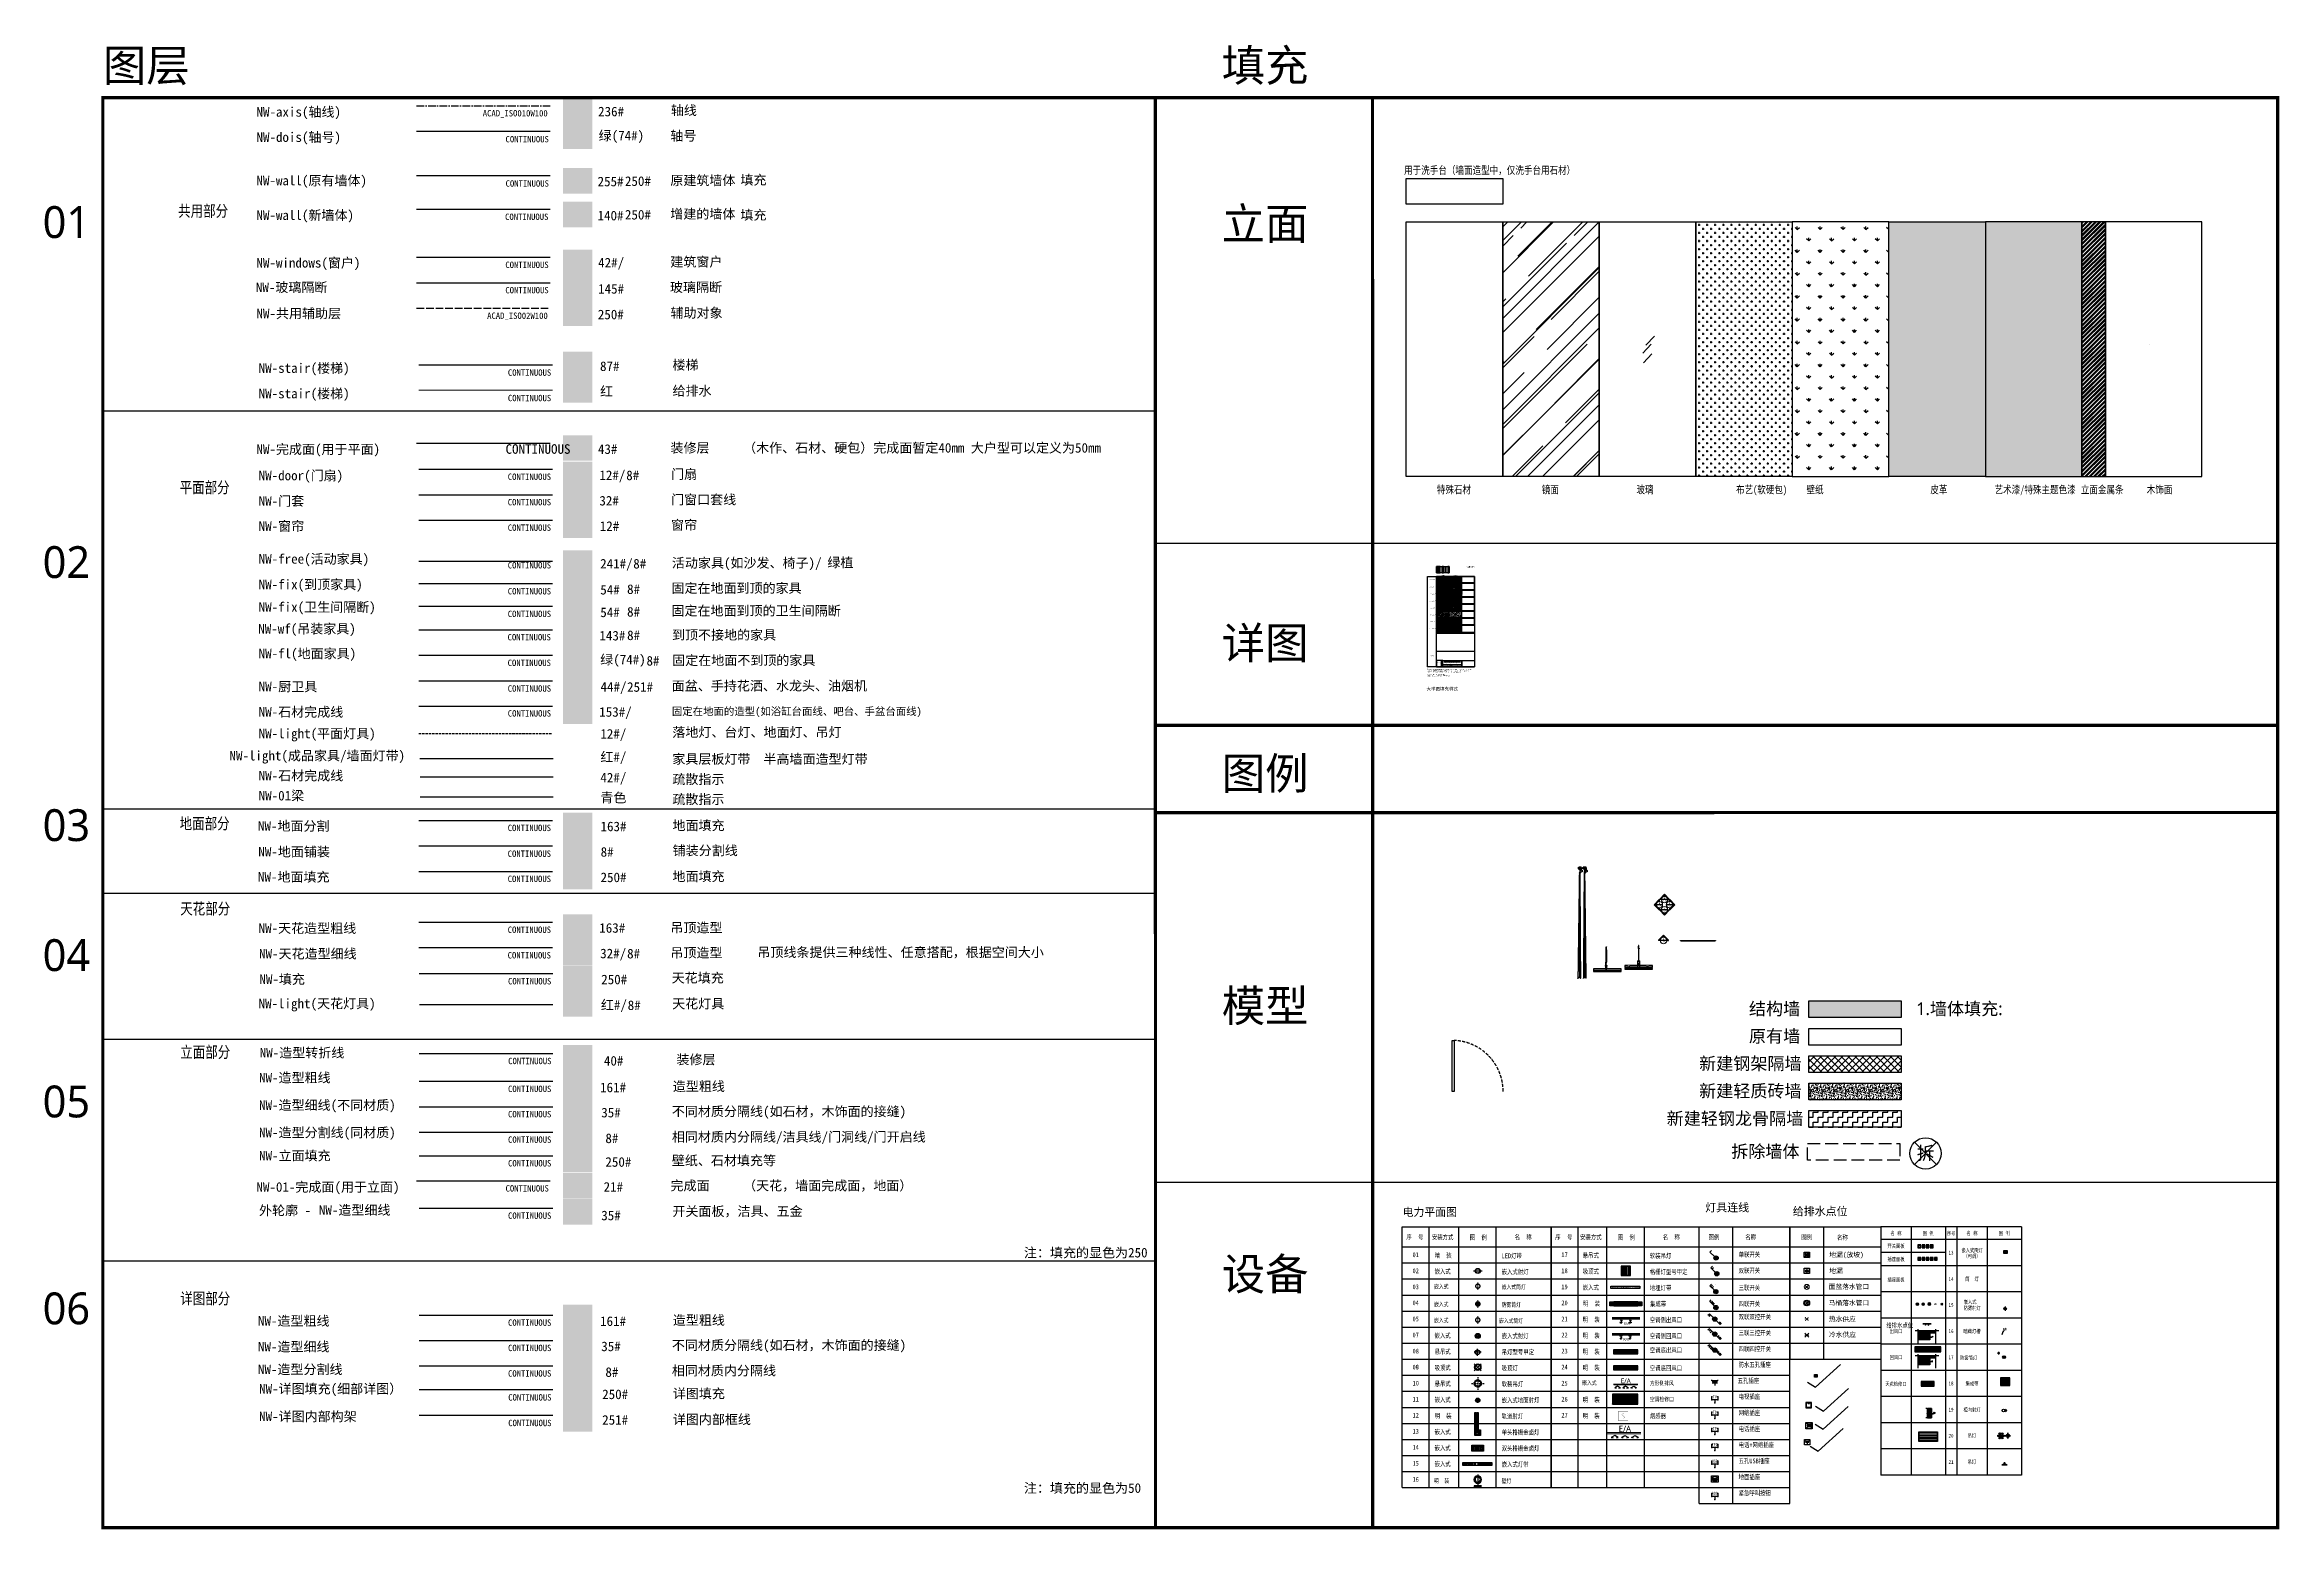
# Model space of a CAD drawing. Header units: millimetres. Extents: x -108767 to 78913, y -380878 to 1470.
# Drawn here: x -105916 to -70803, y -194076 to -170759 of the extents above; entities that cross this region are included whole.
import ezdxf
from ezdxf.enums import TextEntityAlignment as Align

# ---------------------------------------------------------------- set-up
doc = ezdxf.new("R2010")
doc.units = ezdxf.units.MM
doc.header["$LTSCALE"] = 10
doc.set_wipeout_variables(frame=1)
for name, pattern in [('ACAD_ISO02W100', [15, 12, -3]), ('ACAD_ISO05W100', [33, 24, -3, 0, -3, 0, -3]), ('ACAD_ISO10W100', [18, 12, -3, 0, -3]), ('CONTINOUS', [0]), ('DASH', [0.35, 0.25, -0.1]), ('DOTE', [2.42, 2, -0.2, 0.02, -0.2]), ('HIDDEN2', [0.1875, 0.125, -0.0625]), ('M-HIDDEN', [1.875, 1.25, -0.625])]:
    doc.linetypes.add(name, pattern=pattern)
for name, color, linetype in [('0-TQ', 4, 'Continuous'), ('00-完成面(垂直面)', 43, 'Continuous'), ('012到顶家具', 55, 'Continuous'), ('2-Tank High', 70, 'Continuous'), ('CO-灯具', 1, 'Continuous'), ('DIM_SYMB', 3, 'Continuous'), ('I-DT-01', 161, 'Continuous'), ('I-DT-02', 185, 'Continuous'), ('I-DT-03', 8, 'Continuous'), ('ID_Anno_Hex', 3, 'Continuous'), ('ID_DETAIL_PEN 4', 5, 'CONTINOUS'), ('ID_Elev_Pen 8', 8, 'Continuous'), ('ID_Eqpm_M&E', 252, 'HIDDEN2'), ('IHY-wall hatch', 8, 'Continuous'), ('NW-01-axis(轴线)', 236, 'ACAD_ISO10W100'), ('NW-01-dois(轴号)', 74, 'Continuous'), ('NW-01-stair(楼梯)', 87, 'Continuous'), ('NW-01-wall(原有墙体)', 255, 'Continuous'), ('NW-01-windows(窗户)', 42, 'Continuous'), ('NW-01-共用辅助层', 251, 'ACAD_ISO02W100'), ('NW-01-完成面(用于立面)', 21, 'Continuous'), ('NW-01-尺寸标注', 252, 'Continuous'), ('NW-01wall(新墙体)', 140, 'Continuous'), ('NW-01梁', 4, 'Continuous'), ('NW-02-cl(吊装家具)', 143, 'Continuous'), ('NW-02-door(门扇)', 12, 'Continuous'), ('NW-02-fix(到顶家具)', 54, 'Continuous'), ('NW-02-fix(卫生间隔断)', 54, 'Continuous'), ('NW-02-fr(地面家具)', 74, 'Continuous'), ('NW-02-free(活动家具)', 241, 'Continuous'), ('NW-02-light(平面灯具)', 12, 'Continuous'), ('NW-02-厨卫具', 44, 'Continuous'), ('NW-02-地面灯具', 1, 'Continuous'), ('NW-02-玻璃隔断', 145, 'Continuous'), ('NW-02-石材完成线', 153, 'Continuous'), ('NW-02-窗帘', 12, 'Continuous'), ('NW-02-门套', 32, 'Continuous'), ('NW-03-地面分割', 163, 'Continuous'), ('NW-03-地面填充', 250, 'Continuous'), ('NW-03-地面铺装', 8, 'Continuous'), ('NW-04-light(天花灯具)', 1, 'Continuous'), ('NW-04-天花填充', 250, 'Continuous'), ('NW-04-天花造型粗线', 163, 'Continuous'), ('NW-04-天花造型细线', 32, 'Continuous'), ('NW-05-立面填充', 250, 'Continuous'), ('NW-05-造型分割线', 8, 'Continuous'), ('NW-05-造型粗线', 161, 'Continuous'), ('NW-05-造型细线', 32, 'Continuous'), ('NW-05-造型转折线', 40, 'Continuous'), ('NW-06-详图内部构架', 251, 'Continuous'), ('NW-06-详图填充', 250, 'Continuous'), ('NW-DIMA(尺寸)', 106, 'Continuous'), ('NW-door(门扇)', 12, 'Continuous'), ('NW-light(天花射灯)', 1, 'Continuous'), ('NW-light(天花灯具)', 1, 'Continuous'), ('NW-Lign_Wardrobe', 1, 'Continuous'), ('NW-wall(原有墙体)', 255, 'Continuous'), ('NW-wall（原有墙体）', 132, 'Continuous'), ('NW-完成面（用于平面）', 43, 'Continuous'), ('NW-开关插座', 117, 'Continuous'), ('NW-开关面板', 147, 'Continuous'), ('NW-强弱电插座', 223, 'Continuous'), ('NW-强电插座', 223, 'Continuous'), ('NW-暖通设备', 161, 'Continuous'), ('NW-暖通风口', 33, 'Continuous'), ('NW-疏散指示', 42, 'CONTINOUS'), ('NW-立面填充', 251, 'Continuous'), ('NW-详图内部结构线', 251, 'Continuous'), ('NW-详图填充', 250, 'Continuous'), ('NW-造型粗线', 161, 'Continuous'), ('PM-01拆改', 2, 'Continuous'), ('PM-09灯具', 1, 'Continuous'), ('PM-11 强弱电', 1, 'Continuous'), ('PM-26地漏', 4, 'Continuous'), ('T-T-R', 193, 'Continuous'), ('ZS-FURN', 1, 'Continuous'), ('动态库', 51, 'Continuous'), ('平面图', 7, 'Continuous'), ('文本-30', 7, 'Continuous'), ('检修口', 251, 'ACAD_ISO02W100')]:
    doc.layers.add(name, color=color, linetype=linetype)
for name, color, linetype, lineweight in [('A-GLAZ-MULN', 1, 'Continuous', 25), ('NW-给排水', 1, 'Continuous', 0), ('标注(布局)。', 126, 'Continuous', 0), ('给排水点(可见)。', 1, 'Continuous', 0)]:
    doc.layers.add(name, color=color, linetype=linetype, lineweight=lineweight)
doc.styles.add('163', font='', dxfattribs={"width": 0.99})
doc.styles.add('_TCH_LABEL', font='COMPLEX', dxfattribs={"bigfont": 'GBCBIG'})
doc.styles.add('HZ', font='', dxfattribs={"width": 0.8})
doc.styles.add('romans', font='romans.shx', dxfattribs={"width": 0.85})
doc.styles.add('SIMPLEXX', font='simplex.shx', dxfattribs={"width": 0.8, "bigfont": 'bigfont.shx'})
doc.styles.get("Standard").update_dxf_attribs({"font": ''})
doc.styles.add('宋体', font='', dxfattribs={"width": 0.8})
doc.styles.add('注解-01', font='', dxfattribs={"width": 0.8, "height": 3.5})
doc.styles.add('黑体', font='', dxfattribs={"width": 0.8, "height": 3})
doc.styles.get('163').set_extended_font_data('SimSun')
doc.styles.get('HZ').set_extended_font_data('SimSun')
doc.styles.get('Standard').set_extended_font_data('SimSun')
doc.styles.get('宋体').set_extended_font_data('SimSun')
doc.styles.get('注解-01').set_extended_font_data('SimSun')
doc.styles.get('黑体').set_extended_font_data('Microsoft YaHei')
doc.linetypes.add('铝质LED灯条', pattern='A,12.7,-5.08,["AL.LED",宋体,S=2.54,R=0,X=-2.54,Y=-1.27],-10', length=27.78)

msp = doc.modelspace()

# ---------------------------------------------------------------- texts
at = {"color": 40, "style": '黑体'}
for s, height, p in [('图层', 500, (-105001.4, -171334.9)), ('填充', 500, (-87421.1, -171334.9)), ('01', 500, (-105947.4, -173795)), ('立面', 500, (-87421.1, -173820.9)), ('02', 500, (-105947.4, -179135.7)), ('详图', 500, (-87421.1, -180407.1)), ('图例', 500, (-87421.1, -182455)), ('03', 500, (-105947.4, -183266.9)), ('04', 500, (-105947.4, -185308.5)), ('模型', 500, (-87421.1, -186103.9)), ('结构墙', 196.76, (-79136.6, -185998.7)), ('1.墙体填充:', 196.76, (-76508, -185998.7)), ('原有墙', 196.76, (-79136.6, -186429.1)), ('新建钢架隔墙', 196.76, (-79919.6, -186859.6)), ('05', 500, (-105947.4, -187607.1)), ('新建轻质砖墙', 196.76, (-79919.6, -187290)), ('新建轻钢龙骨隔墙', 196.76, (-80429.5, -187723.3)), ('拆除墙体', 196.76, (-79415.3, -188239.9)), ('设备', 500, (-87421.1, -190317)), ('06', 500, (-105947.4, -190856.7))]:
    msp.add_text(s, height=height, dxfattribs=at).set_placement(p)
at = {"color": 77, "width": 0.8}
for s, height, style, p in [('用于洗手台（墙面造型中，仅洗手台用石材）', 120, 'HZ', (-84554.9, -172790.2)), ('共用部分', 180, '宋体', (-103818.3, -173460.2)), ('平面部分', 180, '宋体', (-103794.7, -177802.6)), ('镜面', 120, 'HZ', (-82392.2, -177807.5)), ('立面金属条', 120, 'HZ', (-73922.3, -177807.5)), ('特殊石材', 120, 'HZ', (-84041, -177807.5)), ('玻璃', 120, 'HZ', (-80904.4, -177807.5)), ('布艺(软硬包)', 120, 'HZ', (-79340, -177807.5)), ('壁纸', 120, 'HZ', (-78232.6, -177807.5)), ('皮革', 120, 'HZ', (-76286.5, -177807.5)), ('艺术漆/特殊主题色漆', 120, 'HZ', (-75277.3, -177807.5)), ('木饰面', 120, 'HZ', (-72885.4, -177807.5)), ('地面部分', 180, '宋体', (-103794.7, -183080.5)), ('天花部分', 180, '宋体', (-103785.8, -184418)), ('立面部分', 180, '宋体', (-103785.8, -186670.8)), ('详图部分', 180, '宋体', (-103785.8, -190541))]:
    msp.add_text(s, height=height, dxfattribs=dict(at, style=style)).set_placement(p)
at = {"color": 8, "linetype": 'ACAD_ISO05W100', "lineweight": 5, "ltscale": 2, "style": '宋体'}
for s, p in [('8#', (-96667.5, -178985.8)), ('绿植', (-93617.1, -178966)), ('8#', (-96764.4, -179385.8)), ('8#', (-96764.4, -179741.3)), ('8#', (-96764.4, -180110.2)), ('8#', (-96459.3, -180510.2)), ('8#', (-96754.5, -185920.5))]:
    msp.add_text(s, height=150, dxfattribs=at).set_placement(p)
at = {"color": 3, "style": '宋体', "width": 0.8}
msp.add_text('大样图纸填充', height=19.5, dxfattribs=at).set_placement((-83579, -178969.6))
at = {"color": 77}
for s, height, style, p in [('石材剖面填充', 10.12, '163', (-84153.5, -179162.7)), ('粘合层填充', 10.12, '163', (-84153.5, -179282.7)), ('木夹板剖面填充', 10.12, '163', (-84153.5, -179392.7)), ('1:2剖面填充', 10.12, '163', (-84000, -179100.6)), ('1:5剖面填充', 10.12, '163', (-83788.1, -179100.6)), ('石膏板剖面填充', 10.12, '163', (-84153.5, -179502.7)), ('混凝土剖面填充', 10.12, '163', (-84153.5, -179722.7)), ('实木剖面填充', 10.12, '163', (-84153.5, -179612.7)), ('墙体剖面填充', 10.12, '163', (-84154.4, -179822.7)), ('密度板剖面填充', 10.12, '163', (-84153.5, -179932.1)), ('木饰面符号', 10.12, '163', (-84153.5, -180361.8)), ('金属立面及剖面填充', 5.06, '163', (-84041.5, -180464)), ('只限于细部放大图', 5.06, '163', (-84041.5, -180474.8)), ('银镜车15MM斜边(动图)', 5.062, '163', (-83841.4, -180466.6)), ('玻璃剖面填充', 5.06, '163', (-83837.1, -180514.9)), ('大样图填充样式', 50.62, '163', (-84203.2, -180902.4)), ('地漏(放坡)', 75.6, '宋体', (-77873.6, -189801.2)), ('面盆落水管口', 75.6, '宋体', (-77882.9, -190302.7)), ('地漏', 75.6, '宋体', (-77873.6, -190053.1)), ('马桶落水管口', 75.6, '宋体', (-77882.9, -190557.6)), ('热水供应', 75.6, '宋体', (-77880.2, -190811.9)), ('冷水供应', 75.6, '宋体', (-77879.3, -191056.4))]:
    msp.add_text(s, height=height, dxfattribs=dict(at, style=style)).set_placement(p)
at = {"color": 251, "linetype": 'ACAD_ISO05W100', "lineweight": 5, "ltscale": 2, "style": '宋体'}
msp.add_text('251#', height=150, dxfattribs=at).set_placement((-96764.4, -180921.7))
at = {"color": 40, "extrusion": (0, 0.017452, 0.999848), "style": '黑体'}
msp.add_text('拆', height=205, rotation=180, dxfattribs=at).set_placement((76360.2, 188200.5, -5623), align=Align.CENTER)
at = {"color": 147, "style": '宋体', "width": 0.8}
for s, p in [('序  号', (-84519.9, -189487.7)), ('安装方式', (-84118.7, -189487.2)), ('图  例', (-83524.6, -189492.4)), ('名  称', (-82818.6, -189487.2)), ('序  号', (-82181, -189487.7)), ('安装方式', (-81790.9, -189487.2)), ('图  例', (-81196.8, -189492.4)), ('名  称', (-80490.7, -189487.2)), ('01', (-84422.1, -189764.2)), ('17', (-82083.2, -189764.2)), ('02', (-84422.1, -190016.2)), ('03', (-84422.1, -190268.2)), ('18', (-82083.2, -190016.2)), ('19', (-82083.2, -190268.2)), ('04', (-84422.1, -190520.2)), ('20', (-82083.2, -190520.2)), ('05', (-84422.1, -190772.2)), ('07', (-84422.1, -191024.2)), ('21', (-82083.2, -190772.2)), ('22', (-82083.2, -191024.2)), ('08', (-84422.1, -191276.2)), ('23', (-82083.2, -191276.2)), ('06', (-84422.1, -191528.2)), ('09', (-84422.1, -191528.2)), ('24', (-82083.2, -191528.2)), ('10', (-84422.1, -191780.2)), ('11', (-84422.1, -192032.2)), ('25', (-82083.2, -191780.2)), ('26', (-82083.2, -192032.2)), ('12', (-84422.1, -192284.2)), ('27', (-82083.2, -192284.2)), ('13', (-84422.1, -192536.2)), ('14', (-84422.1, -192788.2)), ('15', (-84422.1, -193040.2)), ('16', (-84422.1, -193292.2))]:
    msp.add_text(s, height=75.6, dxfattribs=at).set_placement(p, align=Align.MIDDLE_LEFT)
for s, p in [('图例', (-79769.8, -189525)), ('名称', (-79193.9, -189525)), ('图例', (-78314.9, -189525.6, 0)), ('名称', (-77751.9, -189530.1))]:
    msp.add_text(s, height=75.6, dxfattribs=at).set_placement(p)
at = {"color": 77, "style": '宋体', "width": 0.8}
for s, height, p in [('暗  装', 75.6, (-84076.8, -189774)), ('LED灯带', 75.6, (-83022.8, -189780.5)), ('悬吊式', 75.6, (-81749, -189774)), ('软装吊灯', 75.6, (-80695, -189780.5)), ('嵌入式', 67.5, (-84085, -190263.7)), ('嵌入式', 75.6, (-84076.8, -190026)), ('嵌入式射灯', 75.6, (-83022.8, -190032.5)), ('嵌入式筒灯', 67.5, (-83022.3, -190269.5)), ('嵌入式', 75.6, (-81749, -190278)), ('吸顶式', 75.6, (-81749, -190026)), ('格栅灯型号甲定', 75.6, (-80695, -190032.5)), ('地埋灯带', 75.6, (-80695, -190284.5)), ('嵌入式', 67.5, (-84085, -190542.7)), ('防雾筒灯', 67.5, (-83022.8, -190548.5)), ('明  装', 75.6, (-81745.5, -190530)), ('集成带', 75.6, (-80691.6, -190536.5)), ('嵌入式', 67.5, (-84085, -190794.7)), ('嵌入式', 75.6, (-84076.8, -191034)), ('嵌入式筒灯', 67.5, (-83064.2, -190800.5)), ('嵌入式射灯', 75.6, (-83022.8, -191040.5)), ('明  装', 75.6, (-81749, -190782)), ('明  装', 75.6, (-81749, -191034)), ('空调侧出风口', 75.6, (-80695, -190788.5)), ('空调侧回风口', 75.6, (-80695, -191040.5)), ('悬吊式', 75.6, (-84076.8, -191286)), ('吊灯型号甲定', 75.6, (-83022.8, -191292.5)), ('明  装', 75.6, (-81749, -191286)), ('空调底出风口', 75.6, (-80695, -191262.4)), ('吸顶式', 75.6, (-84076.8, -191538)), ('吸顶灯', 75.6, (-83022.8, -191544.5)), ('明  装', 75.6, (-81749, -191538)), ('空调底回风口', 75.6, (-80695, -191544.5)), ('悬吊式', 75.6, (-84076.8, -191790)), ('嵌入式', 75.6, (-84076.8, -192042)), ('软装吊灯', 75.6, (-83022.8, -191796.5)), ('嵌入式地面射灯', 75.6, (-83022.8, -192048.5)), ('嵌入式', 67.5, (-81757.2, -191775.7)), ('明  装', 75.6, (-81749, -192042)), ('方形侧排风', 67.5, (-80695, -191781.5)), ('空调检修口', 67.5, (-80695, -192033.5)), ('明  装', 75.6, (-84076.8, -192294)), ('轨道射灯', 75.6, (-83022.8, -192300.5)), ('明  装', 75.6, (-81749, -192294)), ('烟感器', 75.6, (-80693.2, -192294)), ('嵌入式', 75.6, (-84076.8, -192546)), ('嵌入式', 75.6, (-84076.8, -192798)), ('双头格栅金卤灯', 75.6, (-83022.8, -192804.5)), ('单头格栅金卤灯', 75.6, (-83022.8, -192552.5)), ('嵌入式', 75.6, (-84076.8, -193050)), ('嵌入式灯带', 75.6, (-83022.8, -193056.5)), ('明  装', 67.5, (-84085, -193314.7)), ('壁灯', 67.5, (-83022.8, -193320.5))]:
    msp.add_text(s, height=height, dxfattribs=at).set_placement(p, align=Align.MIDDLE_LEFT)
at = {"color": 3, "insert": (-84185.9, -180529.3), "char_height": 10.125, "attachment_point": 1, "style": '163'}
msp.add_mtext_dynamic_manual_height_columns('\\P{\\H1.1852x;注：\\P打开CAD时系统自身开启的空白文件模版其实是“acadiso.dwt”（国际标准），单位是毫米。\\P而我们通常新建文件的时候会使用的却是“acad.dwt”，而“acad.dwt”却是英制的，\\P所以单位上就有了区别！所以填充出来的图形比例就有了约25倍的差距！\\P\\P在命令行中输入：measurement回车\\P如果measureValue=0则为英制，等于1则为公制}', width=739.301, gutter_width=12.5, heights=[0], dxfattribs=at)
at = {"color": 3, "attachment_point": 1, "style": '163'}
for s, insert, char_height, width in [('电力平面图', (-84577.8, -189029.8), 126.32, 2734.635), ('灯具连线', (-79822.8, -188958.3), 127.58, 2761.762), ('给排水点位', (-78448.1, -189017.6), 127.58, 2761.762)]:
    msp.add_mtext(s, dxfattribs=dict(at, insert=insert, char_height=char_height, width=width))
at = {"color": 77, "char_height": 75.6, "width": 2284.541, "attachment_point": 1, "style": '宋体'}
for s, insert in [('单联开关', (-79299.6, -189723.5)), ('双联开关', (-79299.6, -189975.5)), ('三联开关', (-79299.6, -190245.3)), ('四联开关', (-79299.6, -190497.3)), ('双联双控开关', (-79299.6, -190701.5)), ('三联三控开关', (-79299.6, -190953.5)), ('四联四控开关', (-79299.6, -191205.5)), ('{\\fSimSun|b0|i0|c134|p2;五孔插座}', (-79314.8, -191703.9)), ('防水五孔插座', (-79299.6, -191451.9)), ('{\\fSimSun|b0|i0|c134|p2;电视插座}', (-79299.6, -191952.3)), ('网络插座', (-79299.6, -192208.4)), ('电话插座', (-79299.2, -192460.4)), ('电话+网络插座', (-79299.2, -192712.4)), ('五孔USB插座', (-79299.6, -192964.4)), ('地面插座', (-79299.6, -193216.4)), ('紧急呼叫按钮', (-79299.6, -193468.4))]:
    msp.add_mtext(s, dxfattribs=dict(at, insert=insert))
at = {"layer": 'NW-01-axis(轴线)', "ltscale": 2, "style": '宋体'}
for s, height, p in [('轴线', 150, (-96077.1, -171864.7)), ('NW-axis(轴线)', 150, (-102587.7, -171889.3)), ('ACAD_ISO010W100', 100, (-99031.9, -171885.7)), ('236#', 150, (-97220, -171883.2))]:
    msp.add_text(s, height=height, dxfattribs=at).set_placement(p)
at = {"layer": 'NW-01-dois(轴号)', "style": '宋体'}
for s, height, p in [('NW-dois(轴号)', 150, (-102587.7, -172285.9)), ('CONTINUOUS', 100, (-98674.1, -172293)), ('绿(74#)', 150, (-97211.4, -172262.3)), ('轴号', 150, (-96084.5, -172264.7))]:
    msp.add_text(s, height=height, dxfattribs=at).set_placement(p)
at = {"layer": 'NW-01-stair(楼梯)', "ltscale": 10, "style": '宋体'}
for s, height, p in [('NW-stair(楼梯)', 150, (-102553.2, -175912.9)), ('CONTINUOUS', 100, (-98637.3, -175958.8)), ('87#', 150, (-97189.5, -175883.7)), ('楼梯', 150, (-96051, -175862))]:
    msp.add_text(s, height=height, dxfattribs=at).set_placement(p)
at = {"layer": 'NW-01-wall(原有墙体)', "ltscale": 10, "style": '宋体'}
for s, height, p in [('NW-wall(原有墙体)', 150, (-102588.2, -172967.9)), ('CONTINUOUS', 100, (-98673.2, -172988.6)), ('255#', 150, (-97227.9, -172982.5)), ('原建筑墙体', 150, (-96085, -172964.9))]:
    msp.add_text(s, height=height, dxfattribs=at).set_placement(p)
at = {"layer": 'NW-01-wall(原有墙体)', "color": 250, "ltscale": 10, "style": '宋体'}
for s, p in [('250#', (-96798.2, -172976.9)), ('填充', (-94983.7, -172957.1))]:
    msp.add_text(s, height=150, dxfattribs=at).set_placement(p)
at = {"layer": 'NW-01-windows(窗户)', "ltscale": 10, "style": '宋体'}
for s, height, p in [('NW-windows(窗户)', 150, (-102588.2, -174259.4)), ('42#/', 150, (-97219.2, -174257)), ('建筑窗户', 150, (-96085, -174244.1)), ('CONTINUOUS', 100, (-98677.1, -174266.2))]:
    msp.add_text(s, height=height, dxfattribs=at).set_placement(p)
at = {"layer": 'NW-01-共用辅助层', "style": '宋体'}
for s, height, p in [('NW-共用辅助层', 150, (-102588.2, -175054.3)), ('ACAD_ISO02W100', 100, (-98963.2, -175065.5))]:
    msp.add_text(s, height=height, dxfattribs=at).set_placement(p)
at = {"layer": 'NW-01-完成面(用于立面)', "style": '宋体'}
for s, height, p in [('NW-01-完成面(用于立面)', 150, (-102588.2, -188774.7)), ('CONTINUOUS', 100, (-98673.9, -188771.7)), ('21#', 150, (-97133.4, -188772.9)), ('完成面', 150, (-96082.3, -188753.1)), ('（天花，墙面完成面，地面）', 150, (-94941.8, -188753.1))]:
    msp.add_text(s, height=height, dxfattribs=at).set_placement(p)
at = {"layer": 'NW-01wall(新墙体)', "style": '宋体'}
for s, height, p in [('NW-wall(新墙体)', 150, (-102588.2, -173511.5)), ('CONTINUOUS', 100, (-98681, -173511.5)), ('140#', 150, (-97227.9, -173517.4)), ('增建的墙体', 150, (-96085, -173492))]:
    msp.add_text(s, height=height, dxfattribs=at).set_placement(p)
at = {"layer": 'NW-01wall(新墙体)', "color": 250, "style": '宋体'}
for s, p in [('250#', (-96798.2, -173504.2)), ('填充', (-94983.7, -173508)), ('250#', (-97223.9, -175071)), ('辅助对象', (-96082.6, -175045.3))]:
    msp.add_text(s, height=150, dxfattribs=at).set_placement(p)
at = {"layer": 'NW-01梁', "linetype": 'DASH', "style": '宋体'}
for s, p in [('NW-01梁', (-102553.2, -182628.4)), ('青色', (-97184.5, -182659.3)), ('疏散指示', (-96053.4, -182684.4))]:
    msp.add_text(s, height=150, dxfattribs=at).set_placement(p)
at = {"layer": 'NW-02-cl(吊装家具)', "style": '宋体'}
for s, height, p in [('NW-wf(吊装家具)', 150, (-102559.8, -180007.3)), ('CONTINUOUS', 100, (-98641.7, -180115.2)), ('143#', 150, (-97199.2, -180115.5)), ('到顶不接地的家具', 150, (-96058.7, -180103.4))]:
    msp.add_text(s, height=height, dxfattribs=at).set_placement(p)
at = {"layer": 'NW-02-door(门扇)', "ltscale": 10, "style": '宋体'}
for s, height, p in [('NW-door(门扇)', 150, (-102553.2, -177600.4)), ('CONTINUOUS', 100, (-98638.9, -177594.4)), ('12#/', 150, (-97199.7, -177595.9)), ('门扇', 150, (-96072.8, -177578.5))]:
    msp.add_text(s, height=height, dxfattribs=at).set_placement(p)
at = {"layer": 'NW-02-door(门扇)', "color": 8, "linetype": 'DASH', "ltscale": 10, "style": '宋体'}
msp.add_text('8#', height=150, dxfattribs=at).set_placement((-96777.8, -177597.9))
at = {"layer": 'NW-02-fix(到顶家具)', "style": '宋体'}
for s, height, p in [('NW-fix(到顶家具)', 150, (-102553.2, -179311)), ('CONTINUOUS', 100, (-98638.9, -179393.3)), ('54#', 150, (-97185.4, -179393.7)), ('固定在地面到顶的家具', 150, (-96067.8, -179368.5))]:
    msp.add_text(s, height=height, dxfattribs=at).set_placement(p)
at = {"layer": 'NW-02-fix(卫生间隔断)', "style": '宋体'}
for s, height, p in [('NW-fix(卫生间隔断)', 150, (-102553.2, -179666.5)), ('CONTINUOUS', 100, (-98638.9, -179748.8)), ('54#', 150, (-97185.4, -179749.2)), ('固定在地面到顶的卫生间隔断', 150, (-96067.8, -179724))]:
    msp.add_text(s, height=height, dxfattribs=at).set_placement(p)
at = {"layer": 'NW-02-fr(地面家具)', "style": '宋体'}
for s, height, p in [('NW-fl(地面家具)', 150, (-102553.8, -180396.7)), ('CONTINUOUS', 100, (-98641.2, -180517)), ('绿(74#)', 150, (-97186.3, -180491.9)), ('固定在地面不到顶的家具', 150, (-96055.6, -180502.3))]:
    msp.add_text(s, height=height, dxfattribs=at).set_placement(p)
at = {"layer": 'NW-02-free(活动家具)', "style": '宋体'}
for s, height, p in [('NW-free(活动家具)', 150, (-102553.2, -178910.1)), ('CONTINUOUS', 100, (-98638.9, -178985.1)), ('241#/', 150, (-97187.3, -178985.7)), ('活动家具(如沙发、椅子)/', 150, (-96060.5, -178972.9))]:
    msp.add_text(s, height=height, dxfattribs=at).set_placement(p)
at = {"layer": 'NW-02-light(平面灯具)', "linetype": 'DASH', "ltscale": 15, "style": '宋体'}
msp.add_text('NW-light(平面灯具)', height=150, dxfattribs=at).set_placement((-102553.2, -181652.7))
at = {"layer": 'NW-02-厨卫具', "style": '宋体'}
for s, height, p in [('NW-厨卫具', 150, (-102553.2, -180914.9)), ('CONTINUOUS', 100, (-98638.9, -180920.5)), ('44#/', 150, (-97181.4, -180918.4)), ('面盆、手持花洒、水龙头、油烟机', 150, (-96062.1, -180903.4))]:
    msp.add_text(s, height=height, dxfattribs=at).set_placement(p)
at = {"layer": 'NW-02-玻璃隔断', "ltscale": 10, "style": '宋体'}
for s, height, p in [('NW-玻璃隔断', 150, (-102597.5, -174644.9)), ('玻璃隔断', 150, (-96091, -174642.9)), ('CONTINUOUS', 100, (-98677.1, -174663.8)), ('145#', 150, (-97219.9, -174668.7))]:
    msp.add_text(s, height=height, dxfattribs=at).set_placement(p)
at = {"layer": 'NW-02-石材完成线', "style": '宋体'}
for s, height, p in [('NW-石材完成线', 150, (-102553.2, -181313.3)), ('153#/', 150, (-97201.9, -181313.6)), ('固定在地面的造型(如浴缸台面线、吧台、手盆台面线)', 120, (-96061.4, -181289.5)), ('CONTINUOUS', 100, (-98638.9, -181311.5))]:
    msp.add_text(s, height=height, dxfattribs=at).set_placement(p)
at = {"layer": 'NW-02-窗帘', "style": '宋体'}
for s, height, p in [('NW-窗帘', 150, (-102553.2, -178395.8)), ('CONTINUOUS', 100, (-98638.9, -178394.6)), ('12#', 150, (-97193.9, -178395)), ('窗帘', 150, (-96072.7, -178377.2))]:
    msp.add_text(s, height=height, dxfattribs=at).set_placement(p)
at = {"layer": 'NW-02-门套', "ltscale": 10, "style": '宋体'}
for s, height, p in [('NW-门套', 150, (-102553.2, -178000.4)), ('CONTINUOUS', 100, (-98638.9, -177994.4)), ('32#', 150, (-97199.7, -177995.9)), ('门窗口套线', 150, (-96072.8, -177978.5))]:
    msp.add_text(s, height=height, dxfattribs=at).set_placement(p)
at = {"layer": 'NW-03-地面分割', "style": '宋体'}
for s, height, p in [('NW-地面分割', 150, (-102564.2, -183104.7)), ('地面填充', 150, (-96050.8, -183096.1)), ('CONTINUOUS', 100, (-98640.1, -183110.3)), ('163#', 150, (-97181.5, -183111.5))]:
    msp.add_text(s, height=height, dxfattribs=at).set_placement(p)
at = {"layer": 'NW-03-地面填充', "style": '宋体'}
for s, height, p in [('NW-地面填充', 150, (-102564.2, -183904.7)), ('NW-地面填充', 150, (-102564.2, -183904.7)), ('CONTINUOUS', 100, (-98640.1, -183910.3)), ('CONTINUOUS', 100, (-98640.1, -183910.3)), ('250#', 150, (-97181.5, -183911.5)), ('地面填充', 150, (-96050.8, -183896.1)), ('地面填充', 150, (-96050.8, -183896.1))]:
    msp.add_text(s, height=height, dxfattribs=at).set_placement(p)
at = {"layer": 'NW-03-地面铺装', "style": '宋体'}
for s, height, p in [('NW-地面铺装', 150, (-102558.3, -183508.9)), ('CONTINUOUS', 100, (-98640.1, -183514.8)), ('8#', 150, (-97179.7, -183512.1)), ('铺装分割线', 150, (-96048.5, -183489.3))]:
    msp.add_text(s, height=height, dxfattribs=at).set_placement(p)
at = {"layer": 'NW-04-light(天花灯具)', "color": 1, "linetype": 'DASH', "ltscale": 15, "style": '宋体'}
for s, p in [('12#/', (-97184.5, -181657.2)), ('落地灯、台灯、地面灯、吊灯', (-96053.4, -181631.2)), ('红#/', (-97184.5, -182020.3)), ('家具层板灯带  半高墙面造型灯带', (-96053.4, -182053)), ('NW-light(天花灯具)', (-102554.5, -185893.4)), ('红#/', (-97175.9, -185915.3)), ('天花灯具', (-96056.1, -185895.6))]:
    msp.add_text(s, height=150, dxfattribs=at).set_placement(p)
at = {"layer": 'NW-04-天花填充', "style": '宋体'}
for s, height, p in [('NW-填充', 150, (-102541.6, -185511.2)), ('250#', 150, (-97170.8, -185515.6)), ('天花填充', 150, (-96063.5, -185489.8)), ('CONTINUOUS', 100, (-98635, -185518.6))]:
    msp.add_text(s, height=height, dxfattribs=at).set_placement(p)
at = {"layer": 'NW-04-天花造型粗线', "style": '宋体'}
for s, height, p in [('NW-天花造型粗线', 150, (-102554.5, -184710)), ('CONTINUOUS', 100, (-98640, -184708.9)), ('163#', 150, (-97201.6, -184706.3)), ('吊顶造型', 150, (-96083.7, -184701.4)), ('吊顶线条提供三种线性、任意搭配，根据空间大小', 150, (-94716.8, -185088.3))]:
    msp.add_text(s, height=height, dxfattribs=at).set_placement(p)
at = {"layer": 'NW-04-天花造型细线', "style": '宋体'}
for s, height, p in [('NW-天花造型细线', 150, (-102547.2, -185110.7)), ('CONTINUOUS', 100, (-98640.9, -185111)), ('32#/', 150, (-97187.1, -185106.8)), ('吊顶造型', 150, (-96083.7, -185095.5))]:
    msp.add_text(s, height=height, dxfattribs=at).set_placement(p)
at = {"layer": 'NW-04-天花造型细线', "color": 8, "style": '宋体'}
msp.add_text('8#', height=150, dxfattribs=at).set_placement((-96763.9, -185109.6))
at = {"layer": 'NW-05-立面填充', "style": '宋体'}
for s, height, p in [('NW-立面填充', 150, (-102547.2, -188282.5)), ('壁纸、石材填充等', 150, (-96061.1, -188358.7)), ('CONTINUOUS', 100, (-98634.9, -188377.5)), ('250#', 150, (-97105.1, -188381.9)), ('开关面板，洁具、五金', 150, (-96052, -189155.6)), ('注：填充的显色为250', 150, (-90528.7, -189806.2)), ('注：填充的显色为50', 150, (-90528.7, -193503.4))]:
    msp.add_text(s, height=height, dxfattribs=at).set_placement(p)
at = {"layer": 'NW-05-造型分割线', "style": '宋体'}
for s, height, p in [('NW-造型分割线(同材质)', 150, (-102547.2, -187918.9)), ('相同材质内分隔线/洁具线/门洞线/门开启线', 150, (-96061.1, -187987.3)), ('CONTINUOUS', 100, (-98634.9, -188006.1)), ('NW-造型分割线', 150, (-102564.2, -191639)), ('CONTINUOUS', 100, (-98634.9, -191677.9)), ('相同材质内分隔线', 150, (-96061.1, -191659.1))]:
    msp.add_text(s, height=height, dxfattribs=at).set_placement(p)
at = {"layer": 'NW-05-造型分割线', "color": 8, "style": '宋体'}
for p in [(-97105.1, -188010.5), (-97105.1, -191682.3)]:
    msp.add_text('8#', height=150, dxfattribs=at).set_placement(p)
at = {"layer": 'NW-05-造型粗线', "style": '宋体'}
for s, height, p in [('NW-造型粗线', 150, (-102547.2, -187057.6)), ('CONTINUOUS', 100, (-98634.9, -187208.6)), ('161#', 150, (-97188.8, -187210.7)), ('造型粗线', 150, (-96046.1, -187193)), ('NW-造型粗线', 150, (-102564.2, -190878.1)), ('CONTINUOUS', 100, (-98634.9, -190880.4)), ('161#', 150, (-97188.8, -190882.5)), ('造型粗线', 150, (-96046.1, -190864.8))]:
    msp.add_text(s, height=height, dxfattribs=at).set_placement(p)
at = {"layer": 'NW-05-造型细线', "style": '宋体'}
for s, height, p in [('NW-造型细线(不同材质)', 150, (-102547.2, -187488.6)), ('35#', 150, (-97170.4, -187606.4)), ('不同材质分隔线(如石材，木饰面的接缝)', 150, (-96061.1, -187587.3)), ('CONTINUOUS', 100, (-98634.9, -187606.1)), ('外轮廓 -', 150, (-102547.2, -189142.7)), ('NW-造型细线', 150, (-101607.3, -189136.7)), ('CONTINUOUS', 100, (-98634.9, -189199.8)), ('35#', 150, (-97170.4, -189222)), ('NW-造型细线', 150, (-102564.2, -191283.1)), ('CONTINUOUS', 100, (-98634.9, -191277.9)), ('35#', 150, (-97170.4, -191278.2)), ('不同材质分隔线(如石材，木饰面的接缝)', 150, (-96061.1, -191259.1))]:
    msp.add_text(s, height=height, dxfattribs=at).set_placement(p)
at = {"layer": 'NW-05-造型转折线', "style": '宋体'}
for s, height, p in [('NW-造型转折线', 150, (-102536.9, -186665.7)), ('CONTINUOUS', 100, (-98632.6, -186771)), ('40#', 150, (-97128.2, -186792.2)), ('装修层', 150, (-95988.2, -186772.4))]:
    msp.add_text(s, height=height, dxfattribs=at).set_placement(p)
at = {"layer": 'NW-06-详图内部构架', "style": '宋体'}
for s, height, p in [('NW-详图内部构架', 150, (-102546.7, -192377.8)), ('CONTINUOUS', 100, (-98631.9, -192456.2)), ('251#', 150, (-97155.7, -192433.2)), ('详图内部框线', 150, (-96046.1, -192425.1))]:
    msp.add_text(s, height=height, dxfattribs=at).set_placement(p)
at = {"layer": 'NW-06-详图填充', "style": '宋体'}
for s, height, p in [('NW-详图填充(细部详图）', 150, (-102546.7, -191943.6)), ('CONTINUOUS', 100, (-98631.9, -192054.4)), ('250#', 150, (-97155.7, -192031.4)), ('详图填充', 150, (-96046.1, -192018.6))]:
    msp.add_text(s, height=height, dxfattribs=at).set_placement(p)
at = {"layer": 'NW-Lign_Wardrobe', "linetype": '铝质LED灯条', "style": '宋体'}
msp.add_text('NW-light(成品家具/墙面灯带)', height=150, dxfattribs=at).set_placement((-103012.1, -182000.6))
at = {"layer": 'NW-完成面（用于平面）', "style": '宋体'}
for s, p in [('NW-完成面(用于平面)', (-102588.2, -177187.2)), ('CONTINUOUS', (-98673.9, -177184.1)), ('43#', (-97222.3, -177185.3)), ('装修层', (-96082.3, -177165.6)), ('（木作、石材、硬包）完成面暂定40mm 大户型可以定义为50mm', (-94941.8, -177165.6))]:
    msp.add_text(s, height=150, dxfattribs=at).set_placement(p)
at = {"layer": 'NW-暖通风口', "color": 40, "style": '黑体'}
for tag, height, p in [('S/A', 42, (-81057.6, -190846.2)), ('S/A', 42, (-81079.6, -191293.3)), ('R/A', 42, (-81064.5, -191092.2)), ('R/A', 42, (-81083.2, -191543.3)), ('R/A', 42, (-81083.2, -192038.8)), ('R/A', 21.5, (-76329.5, -191792.5))]:
    msp.add_attdef(tag, text='', height=height, dxfattribs=at).set_placement(p, align=Align.MIDDLE)
at = {"layer": 'NW-疏散指示', "linetype": 'DASH', "style": '宋体'}
for s, p in [('NW-石材完成线', (-102553.2, -182314.2)), ('42#/', (-97184.5, -182345.2)), ('疏散指示', (-96053.4, -182370.2))]:
    msp.add_text(s, height=150, dxfattribs=at).set_placement(p)
at = {"layer": 'NW-给排水', "style": '宋体'}
for s, height, p in [('NW-stair(楼梯)', 150, (-102553.2, -176312.5)), ('CONTINUOUS', 100, (-98637.3, -176358.5)), ('红', 150, (-97189.5, -176277.8)), ('给排水', 150, (-96051, -176269.1))]:
    msp.add_text(s, height=height, dxfattribs=at).set_placement(p)
at = {"layer": 'PM-09灯具', "color": 1, "ltscale": 0.5, "char_height": 20.5, "width": 74.345, "attachment_point": 3, "rotation": 0, "style": 'romans'}
for s, insert in [('S', (-76362.8, -191024.7)), ('A', (-76343.7, -191051.4)), ('R', (-76362.8, -191417.2)), ('A', (-76343.7, -191443.9))]:
    msp.add_mtext(s, dxfattribs=dict(at, insert=insert))
at = {"layer": 'T-T-R', "style": 'SIMPLEXX'}
msp.add_text('L1', height=30.72, rotation=359.99858, dxfattribs=at).set_placement((-75112.7, -190949.9), align=Align.CENTER)
at = {"layer": '文本-30', "style": '注解-01', "width": 0.8}
for s, height, p in [('开关面板', 59.9, (-76826.1, -189625.8)), ('名 称', 59.9, (-76826.1, -189425.5)), ('图 例', 59.9, (-76318.6, -189425.5)), ('序号', 59.9, (-75960.9, -189425.5)), ('名 称', 59.9, (-75631.4, -189425.5)), ('图 例', 59.9, (-75123.9, -189425.5)), ('插座面板', 59.9, (-76826.1, -189831.3)), ('13', 59.9, (-75960.9, -189730.9)), ('嵌入式筒灯', 59.9, (-75631.4, -189693.6)), ('（可调）', 59.9, (-75631.4, -189784)), ('插座面板', 59.9, (-76826.1, -190154.7)), ('14', 59.9, (-75960.9, -190147.9)), ('筒  灯', 59.9, (-75631.4, -190141.9)), ('15', 59.9, (-75960.9, -190552.9)), ('给排水点位', 74.88, (-76766.2, -190869.5)), ('出风口', 59.9, (-76826.1, -190963.9)), ('16', 59.9, (-75960.9, -190963.9)), ('暗藏灯槽', 59.9, (-75631.4, -190963.9)), ('回风口', 59.9, (-76826.1, -191374.9)), ('17', 59.9, (-75960.9, -191374.9)), ('天花检修口', 59.9, (-76826.1, -191790.4)), ('18', 59.9, (-75960.9, -191785.9)), ('集成带', 59.9, (-75631.4, -191785.9)), ('19', 59.9, (-75960.9, -192196.9)), ('柜内射灯', 59.9, (-75631.4, -192196.9)), ('20', 59.9, (-75960.9, -192607.9)), ('21', 59.9, (-75960.9, -193018.9))]:
    msp.add_text(s, height=height, dxfattribs=at).set_placement(p, align=Align.MIDDLE)
for s, p in [('嵌入式', (-75762.9, -190535.4)), ('防雾射灯', (-75762.9, -190630.9)), ('防雾筒灯', (-75818.8, -191412.6)), ('吊灯', (-75700.8, -192636.2)), ('吊灯', (-75700.8, -193047.2))]:
    msp.add_text(s, height=59.9, dxfattribs=at).set_placement(p)

# ---------------------------------------------------------------- blocks, each defined once
blk = doc.blocks.new('*U126')
at = {"layer": 'NW-开关面板'}
blk.add_lwpolyline([(-43, 0), (43, 0), (43, 86), (-43, 86)], close=True, dxfattribs=at)
at = {"layer": 'NW-开关面板', "color": 8}
blk.add_lwpolyline([(-38, 10), (38, 10), (38, 76), (-38, 76)], close=True, dxfattribs=at)
at = {"layer": 'NW-开关面板', "color": 250}
blk.add_lwpolyline([(-10, 68), (10, 68), (10, 70), (-10, 70)], close=True, dxfattribs=at)
blk = doc.blocks.new('A$C15935AF1')
h = blk.add_hatch(color=256)
h.dxf.hatch_style = 1
h.paths.add_polyline_path([(460, 400), (0, 400), (0, 0), (460, 0)])
blk = doc.blocks.new('dd')
at = {"layer": 'PM-26地漏'}
h = blk.add_hatch(dxfattribs=at)
h.set_pattern_fill('ANSI31', color=8, scale=126, style=0)
h.set_pattern_definition([(45, (-552350.369, -1210.773), (-11.1369318, 11.1369318), [])])
h.paths.add_polyline_path([(153973, 224763, 1), (153851, 224763, 1)])
at = {"layer": 'PM-26地漏', "color": 1}
for p, q in [((153771, 224904), (154053, 224904)), ((153771, 224622), (153771, 224904)), ((153771, 224904), (153863, 224812)), ((153961, 224812), (154053, 224904)), ((154053, 224904), (154053, 224622)), ((154053, 224622), (154053, 224904)), ((153771, 224622), (153863, 224714)), ((154053, 224622), (153771, 224622)), ((153961, 224714), (154053, 224622))]:
    blk.add_line(p, q, dxfattribs=at)
blk.add_circle((153912, 224763), 69, dxfattribs=at)
at = {"layer": 'PM-26地漏', "color": 8}
blk.add_circle((153912, 224763), 61.4, dxfattribs=at)
blk = doc.blocks.new('*U129')
at = {"layer": 'NW-给排水', "color": 3, "xscale": 0.292684871577876, "yscale": 0.292684871577876, "zscale": 0.292684871577876}
blk.add_blockref('dd', (-44828, -65531, 0), dxfattribs=at)
blk = doc.blocks.new('嵌入式射灯1')
at = {"color": 250, "linetype": 'DOTE', "ltscale": 30}
blk.add_line((0, 100), (0, -100), dxfattribs=at)
blk.add_lwpolyline([(-100, 0, 0, 0, 0), (100, 0, 30, 0, 0), (155, 0, 0, 0, 0)], format="xyseb", dxfattribs=at)
blk.add_circle((0, 0), 60)
at = {"color": 250}
blk.add_circle((0, 0), 50, dxfattribs=at)
blk = doc.blocks.new('*U234')
at = {"layer": 'NW-04-light(天花灯具)', "color": 1, "ltscale": 15}
blk.add_lwpolyline([(150844.2, -14074.6), (150848.4, -14074.6), (150848.4, -14078.8), (150844.2, -14078.8)], close=True, dxfattribs=at)
at = {"layer": 'NW-04-light(天花灯具)', "color": 8, "ltscale": 15}
blk.add_lwpolyline([(150844.4, -14074.8), (150848.2, -14074.8), (150848.2, -14078.6), (150844.4, -14078.6)], close=True, dxfattribs=at)
at = {"layer": 'NW-04-light(天花灯具)', "color": 1, "linetype": 'DASH', "ltscale": 15, "xscale": 0.03, "yscale": 0.03, "zscale": 0.03, "rotation": 89.99999997803657}
blk.add_blockref('嵌入式射灯1', (150846.3, -14076.7), dxfattribs=at)
blk = doc.blocks.new('*U116')
blk.add_hatch(color=251).paths.add_polyline_path([(615, 207), (615, 204), (586, 204, 0.414214), (536, 254, 0.414214), (486, 204), (457, 204), (457, 207), (536, 288)])
at = {"color": 1, "linetype": 'Continuous'}
for p, q in [((486, 204), (457, 204)), ((586, 204), (615, 204))]:
    blk.add_line(p, q, dxfattribs=at)
at = {"color": 252}
blk.add_line((586, 204), (486, 204), dxfattribs=at)
at = {"color": 1, "lineweight": 0}
blk.add_lwpolyline([(615, 204), (615, 207), (536, 288), (457, 207), (457, 204)], dxfattribs=at)
blk.add_circle((536, 204), 50.1, dxfattribs=at)
at = {"color": 1, "style": '宋体', "width": 0.414043}
blk.add_attdef('1E-08', text='', height=25, dxfattribs=at).set_placement((503, 172), (570, 172), align=Align.FIT)
at = {"color": 1, "style": '宋体'}
blk.add_attdef('A', text='', height=30, dxfattribs=at).set_placement((537, 213), align=Align.CENTER)
blk = doc.blocks.new('*U108')
at = {"layer": 'NW-05-造型细线'}
blk.add_lwpolyline([(326, -2), (308, -6), (-206, -6), (-224, -2), (-224, 0), (326, 0)], close=True, dxfattribs=at)
at = {"layer": 'NW-06-详图填充'}
for points in [[(-50, -6), (-44, 0), (-38, -6)], [(-38, -6), (-32, 0), (-26, -6)], [(-26, -6), (-20, 0), (-14, -6)], [(-14, -6), (-8, 0), (-2, -6)], [(-2, -6), (4, 0), (10, -6)], [(10, -6), (16, 0), (22, -6)], [(22, -6), (28, 0), (34, -6)], [(34, -6), (40, 0), (46, -6)], [(46, -6), (52, 0), (58, -6)], [(58, -6), (64, 0), (70, -6)], [(70, -6), (76, 0), (82, -6)], [(82, -6), (88, 0), (94, -6)], [(94, -6), (100, 0), (106, -6)], [(106, -6), (112, 0), (118, -6)], [(118, -6), (124, 0), (130, -6)], [(130, -6), (136, 0), (142, -6)], [(142, -6), (148, 0), (154, -6)], [(154, -6), (160, 0), (166, -6)], [(166, -6), (172, 0), (178, -6)], [(178, -6), (184, 0), (190, -6)], [(190, -6), (196, 0), (202, -6)], [(202, -6), (208, 0), (214, -6)], [(214, -6), (220, 0), (226, -6)], [(226, -6), (232, 0), (238, -6)], [(238, -6), (244, 0), (250, -6)], [(250, -6), (256, 0), (262, -6)], [(262, -6), (268, 0), (274, -6)], [(274, -6), (280, 0), (286, -6)], [(286, -6), (292, 0), (298, -6)], [(314, 0), (308, -6)], [(314, 0), (308, -6)], [(318, -4), (314, 0)], [(326, 0), (324, -3)], [(-224, 0), (-222, -3)], [(-216, -4), (-212, 0)], [(-212, 0), (-206, -6)], [(-212, 0), (-206, -6)], [(-206, -6), (-200, 0), (-194, -6)], [(-194, -6), (-188, 0), (-182, -6)], [(-182, -6), (-176, 0), (-170, -6)], [(-170, -6), (-164, 0), (-158, -6)], [(-158, -6), (-152, 0), (-146, -6)], [(-146, -6), (-140, 0), (-134, -6)], [(-134, -6), (-128, 0), (-122, -6)], [(-122, -6), (-116, 0), (-110, -6)], [(-110, -6), (-104, 0), (-98, -6)], [(-98, -6), (-92, 0), (-86, -6)], [(-86, -6), (-80, 0), (-74, -6)], [(-74, -6), (-68, 0), (-62, -6)], [(-62, -6), (-56, 0), (-50, -6)]]:
    blk.add_lwpolyline(points, dxfattribs=at)
blk = doc.blocks.new('*U114')
at = {"color": 251, "linetype": 'DASH'}
for p, q in [((-99, -1565), (-99, -1570)), ((-99, -1572), (-99, -1584)), ((-99, -1572), (-99, -1584)), ((-99, -1586), (-99, -1591)), ((-97, -1563), (-53, -1563)), ((-86, -1593), (-97, -1593)), ((-88, -1587), (-88, -1572)), ((-88, -1587), (-88, -1572)), ((-86, -1593), (-86, -1589)), ((-64, -1593), (-64, -1589)), ((-64, -1593), (-53, -1593)), ((-63, -1566), (-63, -1568)), ((-62, -1587), (-62, -1572)), ((-62, -1587), (-62, -1572)), ((-51, -1565), (-51, -1570)), ((-51, -1572), (-51, -1584)), ((-51, -1572), (-51, -1584)), ((-51, -1586), (-51, -1591)), ((-24, -1565), (-24, -1570)), ((-24, -1572), (-24, -1584)), ((-24, -1572), (-24, -1584)), ((-24, -1586), (-24, -1591)), ((-22, -1563), (22, -1563)), ((-11, -1593), (-22, -1593)), ((-13, -1587), (-13, -1572)), ((-13, -1587), (-13, -1572)), ((-11, -1593), (-11, -1589)), ((11, -1593), (11, -1589)), ((11, -1593), (22, -1593)), ((12, -1566), (12, -1568)), ((13, -1587), (13, -1572)), ((13, -1587), (13, -1572)), ((24, -1565), (24, -1570)), ((24, -1572), (24, -1584)), ((24, -1572), (24, -1584)), ((24, -1586), (24, -1591))]:
    blk.add_line(p, q, dxfattribs=at)
at = {"color": 251, "linetype": 'DASH', "elevation": 0}
for points in [[(-99, -3311), (-79, -1655), (-125, -1621), (-106, -1609), (-98, -1585), (-67, -1642), (-55, -3311)], [(-14, -3311), (-4, -1655), (-47, -1621), (-30, -1609), (-23, -1585), (8, -1642), (31, -3311)]]:
    blk.add_lwpolyline(points, dxfattribs=at)
for points in [[(-106, -1609), (-75, -1646, -0.2087), (-71, -1654), (-78, -3287)], [(-30, -1609), (0, -1646, -0.2087), (4, -1654), (8, -3287)]]:
    blk.add_lwpolyline(points, format="xyb", dxfattribs=at)
at = {"color": 251, "linetype": 'DASH'}
for points in [[(-63, -1566), (-87, -1566), (-87, -1568, -0.289705), (-90, -1566), (-94, -1566, 0.414214), (-96, -1568), (-96, -1588, 0.414214), (-94, -1590), (-89, -1590)], [(-86, -1589, 0.598888), (-88, -1589), (-89, -1590), (-94, -1590, -0.414214), (-96, -1588), (-96, -1568, -0.414214), (-94, -1566), (-90, -1566)], [(-94, -1572, -0.665901), (-88, -1572)], [(-64, -1589, -0.598888), (-62, -1589), (-61, -1590), (-56, -1590, 0.414214), (-54, -1588), (-54, -1568, 0.414214), (-56, -1566), (-61, -1566)], [(-56, -1572, 0.665901), (-62, -1572)], [(12, -1566), (-12, -1566), (-12, -1568, -0.289705), (-14, -1566), (-19, -1566, 0.414214), (-21, -1568), (-21, -1588, 0.414214), (-19, -1590), (-14, -1590)], [(-11, -1589, 0.598888), (-13, -1589), (-14, -1590), (-19, -1590, -0.414214), (-21, -1588), (-21, -1568, -0.414214), (-19, -1566), (-14, -1566)], [(-19, -1572, -0.665901), (-13, -1572)], [(11, -1589, -0.598888), (13, -1589), (14, -1590), (19, -1590, 0.414214), (21, -1588), (21, -1568, 0.414214), (19, -1566), (14, -1566)], [(19, -1572, 0.665901), (13, -1572)]]:
    blk.add_lwpolyline(points, format="xyb", dxfattribs=at)
for points in [[(-94, -1572), (-94, -1587)], [(-79, -1579), (-79, -1589)], [(-74, -1566), (-77, -1566)], [(-77, -1567), (-77, -1580)], [(-77, -1581), (-74, -1581)], [(-77, -1589), (-77, -1593)], [(-77, -1593), (-76, -1593)], [(-76, -1593), (-76, -1601)], [(-75, -1592), (-75, -1592)], [(-75, -1602), (-75, -1602)], [(-74, -1601), (-74, -1593)], [(-74, -1593), (-74, -1593)], [(-73, -1580), (-73, -1567)], [(-73, -1593), (-73, -1589)], [(-71, -1589), (-71, -1589), (-71, -1579)], [(-56, -1572), (-56, -1587)], [(-19, -1572), (-19, -1587)], [(-4, -1579), (-4, -1589)], [(-2, -1567), (-2, -1580)], [(-2, -1589), (-2, -1593)], [(-2, -1593), (-1, -1593)], [(1, -1566), (-1, -1566)], [(-1, -1581), (1, -1581)], [(-1, -1593), (-1, -1601)], [(0, -1592), (0, -1592)], [(0, -1602), (0, -1602)], [(1, -1601), (1, -1593)], [(1, -1593), (2, -1593)], [(2, -1580), (2, -1567)], [(2, -1593), (2, -1589)], [(4, -1589), (4, -1589), (4, -1579)], [(19, -1572), (19, -1587)]]:
    blk.add_lwpolyline(points, dxfattribs=at)
at = {"color": 251, "linetype": 'DASH', "elevation": 0}
for points in [[(-86, -1601, -0.594748), (-71, -1598), (-69, -1602), (-71, -1603), (-73, -1599, 0.711964), (-84, -1604), (-73, -1627), (-75, -1627), (-86, -1606, -0.13588)], [(-11, -1601, -0.594748), (4, -1598), (6, -1602), (4, -1603), (3, -1599, 0.711964), (-9, -1604), (2, -1627), (0, -1627), (-11, -1606, -0.13588)]]:
    blk.add_lwpolyline(points, format="xyb", close=True, dxfattribs=at)
at = {"color": 251, "linetype": 'DASH'}
for centre, radius, start, end in [((-97, -1565), 2, 90, 180), ((-99, -1571), 0.999, 270, 90), ((-99, -1585), 0.999, 270, 90), ((-97, -1591), 2, 180, 270), ((-91, -1586), 3.25, 202.6807, 337.3195), ((-79, -1591), 4.15, 95.3143, 117.5624), ((-80, -1588), 0.757, 118.8586, 287.8987), ((-79, -1591), 2.65, 98.3391, 119.9384), ((-78, -1575), 1.82, 88.7213, 165.1682), ((-84, -1577), 4.89, 336.0033, 23.9967), ((-75, -1578), 11.9, 249.2673, 290.7327), ((-77, -1567), 0.996, 89.9947, 188.2586), ((-77, -1580), 0.996, 171.7414, 270.0053), ((-76, -1593), 0.921, 195.9269, 230.5269), ((-75, -1593), 1.12, 102.4955, 189.3509), ((-75, -1601), 1.12, 170.6491, 257.5045), ((-75, -1593), 1.12, 9.3509, 77.5045), ((-75, -1601), 1.12, 282.4955, 350.6491), ((-74, -1567), 0.996, 351.7414, 90.0053), ((-74, -1580), 0.996, 269.9947, 8.2586), ((-74, -1593), 0.921, 309.4731, 344.0731), ((-73, -1575), 1.82, 14.8318, 91.2787), ((-73, -1575), 1.82, 14.8318, 91.2787), ((-66, -1577), 4.89, 156.0033, 203.9967), ((-71, -1591), 4.15, 62.4376, 84.6857), ((-71, -1591), 2.65, 60.0616, 81.6609), ((-70, -1588), 0.757, 252.1013, 61.1414), ((-63, -1565), 2.77, 280.1532, 344.7794), ((-59, -1586), 3.25, 202.6805, 337.3193), ((-53, -1565), 2, 0, 90), ((-53, -1591), 2, 270, 0), ((-51, -1571), 0.999, 90, 270), ((-51, -1585), 0.999, 90, 270), ((-22, -1565), 2, 90, 180), ((-24, -1571), 0.999, 270, 90), ((-24, -1585), 0.999, 270, 90), ((-22, -1591), 2, 180, 270), ((-16, -1586), 3.25, 202.6807, 337.3195), ((-4, -1591), 4.15, 95.3143, 117.5624), ((-5, -1588), 0.757, 118.8586, 287.8987), ((-4, -1591), 2.65, 98.3391, 119.9384), ((-2, -1575), 1.82, 88.7213, 165.1682), ((-9, -1577), 4.89, 336.0033, 23.9967), ((0, -1578), 11.9, 249.2673, 290.7327), ((-1, -1567), 0.996, 89.9947, 188.2586), ((-1, -1580), 0.996, 171.7414, 270.0053), ((-1, -1593), 0.921, 195.9269, 230.5269), ((0, -1593), 1.12, 102.4955, 189.3509), ((0, -1601), 1.12, 170.6491, 257.5045), ((0, -1593), 1.12, 9.3509, 77.5045), ((0, -1601), 1.12, 282.4955, 350.6491), ((1, -1567), 0.996, 351.7414, 90.0053), ((1, -1580), 0.996, 269.9947, 8.2586), ((1, -1593), 0.921, 309.4731, 344.0731), ((2, -1575), 1.82, 14.8318, 91.2787), ((2, -1575), 1.82, 14.8318, 91.2787), ((9, -1577), 4.89, 156.0033, 203.9967), ((4, -1591), 4.15, 62.4376, 84.6857), ((4, -1591), 2.65, 60.0616, 81.6609), ((5, -1588), 0.757, 252.1013, 61.1414), ((12, -1565), 2.77, 280.1532, 344.7794), ((16, -1586), 3.25, 202.6805, 337.3193), ((22, -1565), 2, 0, 90), ((22, -1591), 2, 270, 0), ((24, -1571), 0.999, 90, 270), ((24, -1585), 0.999, 90, 270), ((-77, -3314), 22.3, 4.3245, 176.0549), ((9, -3314), 22.3, 4.3245, 176.0549)]:
    blk.add_arc(centre, radius, start, end, dxfattribs=at)
blk = doc.blocks.new('*U118')
blk.add_hatch(color=251).paths.add_polyline_path([(533, 283), (536, 283), (536, 254, 0.414214), (486, 204, 0.414214), (536, 154), (536, 125), (533, 125), (452, 204)])
at = {"color": 252}
blk.add_line((586, 204), (486, 204), dxfattribs=at)
at = {"color": 1, "linetype": 'Continuous'}
for p, q in [((536, 254), (536, 283)), ((536, 154), (536, 125))]:
    blk.add_line(p, q, dxfattribs=at)
at = {"color": 1, "lineweight": 0}
blk.add_lwpolyline([(536, 283), (533, 283), (452, 204), (533, 125), (536, 125)], dxfattribs=at)
blk.add_circle((536, 204), 50.1, dxfattribs=at)
at = {"color": 1, "style": '宋体', "width": 0.414043}
blk.add_attdef('1E-08', text='', height=25, dxfattribs=at).set_placement((503, 172), (570, 172), align=Align.FIT)
at = {"color": 1, "style": '宋体'}
blk.add_attdef('A', text='', height=30, dxfattribs=at).set_placement((537, 213), align=Align.CENTER)
blk = doc.blocks.new('*U117')
blk.add_hatch(color=251).paths.add_polyline_path([(457, 201), (457, 204), (486, 204, 0.414214), (536, 154, 0.414214), (586, 204), (615, 204), (615, 201), (536, 120)])
at = {"color": 1, "linetype": 'Continuous'}
for p, q in [((486, 204), (457, 204)), ((586, 204), (615, 204))]:
    blk.add_line(p, q, dxfattribs=at)
at = {"color": 252}
blk.add_line((586, 204), (486, 204), dxfattribs=at)
at = {"color": 1, "lineweight": 0}
blk.add_lwpolyline([(457, 204), (457, 201), (536, 120), (615, 201), (615, 204)], dxfattribs=at)
blk.add_circle((536, 204), 50.1, dxfattribs=at)
at = {"color": 1, "style": '宋体', "width": 0.414043}
blk.add_attdef('1E-08', text='', height=25, dxfattribs=at).set_placement((503, 172), (570, 172), align=Align.FIT)
at = {"color": 1, "style": '宋体'}
blk.add_attdef('A', text='', height=30, dxfattribs=at).set_placement((537, 213), align=Align.CENTER)
blk = doc.blocks.new('*U119')
blk.add_hatch(color=251).paths.add_polyline_path([(539, 125), (536, 125), (536, 154, 0.414214), (586, 204, 0.414214), (536, 254), (536, 283), (539, 283), (621, 204)])
at = {"color": 252}
blk.add_line((586, 204), (486, 204), dxfattribs=at)
at = {"color": 1, "linetype": 'Continuous'}
for p, q in [((536, 254), (536, 283)), ((536, 154), (536, 125))]:
    blk.add_line(p, q, dxfattribs=at)
at = {"color": 1, "lineweight": 0}
blk.add_lwpolyline([(536, 125), (539, 125), (621, 204), (539, 283), (536, 283)], dxfattribs=at)
blk.add_circle((536, 204), 50.1, dxfattribs=at)
at = {"color": 1, "style": '宋体', "width": 0.414043}
blk.add_attdef('1E-08', text='', height=25, dxfattribs=at).set_placement((503, 172), (570, 172), align=Align.FIT)
at = {"color": 1, "style": '宋体'}
blk.add_attdef('A', text='', height=30, dxfattribs=at).set_placement((537, 213), align=Align.CENTER)
blk = doc.blocks.new('*U97')
at = {"layer": 'I-DT-02'}
for p, q in [((-5, 300), (-5, 302)), ((-5, 300), (5, 300)), ((-3, 296), (3, 296)), ((5, 300), (5, 302))]:
    blk.add_line(p, q, dxfattribs=at)
for points in [[(-11, -2), (11, -2), (11, 106), (-11, 106), (-11, -2)], [(-11, 103), (11, 103)], [(-11, 56), (11, 56)], [(-6, 302), (-6, 302)], [(-5, 300), (5, 300)], [(-5, 300), (-5, 300), (-5, 297), (-5, 296)], [(-5, 296), (5, 296)], [(-4, 103), (-4, 100), (4, 100), (4, 103)], [(3, 48), (1, 51), (-2, 51), (-4, 48), (-2, 45), (1, 45), (3, 48)], [(-3, 303), (-3, 335)], [(-3, 335), (3, 335)], [(-3, 106), (-3, 296)], [(3, 106), (-3, 106)], [(-3, 89), (-3, 100)], [(-3, 89), (3, 89)], [(-2, 345), (-2, 345), (2, 345), (2, 335)], [(-2, 335), (-2, 345)], [(-2, 345), (2, 345)], [(2, 345), (2, 345)], [(3, 303), (3, 335)], [(3, 296), (3, 106)], [(3, 89), (3, 100)], [(5, 300), (5, 300)], [(5, 297), (5, 300)], [(5, 297), (5, 296)], [(6, 302), (6, 302)]]:
    blk.add_lwpolyline(points, dxfattribs=at)
blk.add_circle((0, 48), 2.17, dxfattribs=at)
at = {"layer": 'I-DT-03'}
for p, q in [((-6, 302), (6, 302)), ((-5, 302), (5, 302))]:
    blk.add_line(p, q, dxfattribs=at)
for points in [[(-3, 300), (-3, 300)], [(-3, 300), (-2, 300)], [(-3, 297), (-3, 300)], [(-3, 297), (-3, 296)], [(-3, 297), (-2, 296)], [(-3, 295), (3, 296)], [(-3, 293), (3, 295)], [(-3, 291), (3, 293)], [(-3, 290), (3, 291)], [(-3, 288), (3, 289)], [(-3, 286), (3, 288)], [(-3, 284), (3, 286)], [(-3, 283), (3, 284)], [(-3, 281), (3, 282)], [(-3, 279), (3, 280)], [(-3, 277), (3, 279)], [(-3, 275), (3, 277)], [(-3, 274), (3, 275)], [(-3, 114), (3, 116)], [(-3, 112), (3, 114)], [(-3, 111), (3, 112)], [(-3, 109), (3, 110)], [(-3, 107), (3, 109)], [(-3, 98), (3, 100)], [(-3, 96), (3, 98)], [(-3, 95), (3, 96)], [(-3, 93), (3, 94)], [(-3, 91), (3, 93)], [(-3, 89), (3, 91)], [(0, 106), (3, 107)], [(1, 89), (3, 89)], [(3, 300), (2, 300)], [(3, 297), (2, 296)], [(3, 297), (3, 300), (3, 300)], [(3, 297), (3, 296)]]:
    blk.add_lwpolyline(points, dxfattribs=at)
for radius in [36.2, 35.8]:
    blk.add_arc((0, 267), radius, 79.8486, 100.1459, dxfattribs=at)
blk = doc.blocks.new('*U96')
at = {"layer": 'I-DT-02'}
for p, q in [((-4, 301), (-4, 303)), ((-4, 301), (6, 301)), ((-2, 297), (4, 297)), ((6, 301), (6, 303))]:
    blk.add_line(p, q, dxfattribs=at)
for points in [[(-10, 43), (-10, 51), (-13, 51), (-13, 43), (-10, 43)], [(9, 105), (-10, 105), (-10, -3), (10, -3), (10, 56)], [(-7, 102), (9, 102), (9, 105)], [(-7, 102), (-7, 0)], [(-7, 0), (7, 0), (7, 56)], [(-7, 49), (7, 49)], [(7, 45), (-7, 45)], [(3, 42), (-6, 42)], [(-6, 42), (-6, 41)], [(3, 41), (-6, 41)], [(-6, 3), (3, 3)], [(-6, 3), (-6, 2)], [(-6, 2), (3, 2)], [(-5, 303), (-5, 303)], [(-4, 301), (6, 301)], [(-4, 301), (-4, 300), (-4, 297), (-4, 297)], [(-4, 297), (6, 297)], [(-3, 102), (-3, 99), (5, 99), (5, 102)], [(-2, 303), (-2, 335)], [(-2, 335), (4, 335)], [(4, 105), (-2, 105), (-2, 297)], [(-2, 88), (-2, 99)], [(-2, 88), (4, 88)], [(-1, 346), (-1, 345), (3, 345), (2, 335)], [(-1, 346), (3, 346)], [(-1, 335), (-1, 345)], [(3, 346), (3, 345)], [(4, 303), (4, 335)], [(4, 297), (4, 105)], [(4, 88), (4, 99)], [(4, 4), (4, 40)], [(5, 4), (5, 40)], [(6, 300), (6, 301)], [(6, 297), (6, 300)], [(6, 297), (6, 297)], [(7, 303), (7, 303)], [(7, 56), (10, 56)], [(13, 43), (13, 51), (10, 51), (10, 43), (13, 43)], [(16, 45), (16, 49), (13, 49), (13, 45), (16, 45)]]:
    blk.add_lwpolyline(points, dxfattribs=at)
for centre, radius, start, end in [((3, 40), 1.53, 0.0055, 90), ((3, 40), 0.625, 0.0055, 90), ((3, 4), 0.625, 270, 0), ((3, 4), 1.53, 270, 0)]:
    blk.add_arc(centre, radius, start, end, dxfattribs=at)
at = {"layer": 'I-DT-03'}
for p, q in [((-5, 303), (7, 303)), ((-4, 303), (6, 303))]:
    blk.add_line(p, q, dxfattribs=at)
for points in [[(-2, 300), (-2, 301)], [(-2, 300), (-1, 301)], [(-2, 297), (-2, 300)], [(-2, 297), (-2, 297)], [(-2, 297), (-1, 297)], [(-2, 295), (4, 297)], [(-2, 294), (4, 295)], [(-2, 292), (4, 293)], [(-2, 290), (4, 292)], [(-2, 288), (4, 290)], [(-2, 287), (4, 288)], [(-2, 285), (4, 286)], [(-2, 283), (4, 285)], [(-2, 281), (4, 283)], [(-2, 280), (4, 281)], [(-2, 278), (4, 279)], [(-2, 276), (4, 277)], [(-2, 274), (4, 276)], [(-2, 113), (4, 114)], [(-2, 111), (4, 113)], [(-2, 109), (4, 111)], [(-2, 108), (4, 109)], [(-2, 106), (4, 107)], [(-2, 97), (4, 99)], [(-2, 96), (4, 97)], [(-2, 94), (4, 95)], [(-2, 92), (4, 94)], [(-2, 90), (4, 92)], [(-2, 89), (4, 90)], [(1, 105), (4, 105)], [(2, 88), (4, 88)], [(3, 300), (3, 301)], [(3, 297), (3, 300), (4, 301)], [(3, 297), (4, 297)], [(3, 297), (3, 297)]]:
    blk.add_lwpolyline(points, dxfattribs=at)
for radius in [36.2, 35.8]:
    blk.add_arc((1, 267), radius, 79.8486, 100.1459, dxfattribs=at)
blk = doc.blocks.new('*U100')
at = {"color": 251}
for p, q in [((58261, 19141), (57829, 19141)), ((57829, 19141), (57829, 19110)), ((57829, 19110), (58261, 19110)), ((58261, 19110), (58261, 19141))]:
    blk.add_line(p, q, dxfattribs=at)
at = {"color": 250}
for p, q in [((58261, 19137), (57829, 19137)), ((57829, 19114), (58261, 19114))]:
    blk.add_line(p, q, dxfattribs=at)
blk = doc.blocks.new('A$C5AF141BB')
at = {"color": 251, "linetype": 'Continuous'}
blk.add_lwpolyline([(5, 14), (3, 16), (1, 16), (1, 1), (5, 1), (8, 3), (26, 3), (28, 1), (33, 1), (33, 16), (31, 16), (29, 14), (28, 15), (30, 17), (34, 17), (34, 0), (28, 0), (26, 2), (8, 2), (6, 0), (0, 0), (0, 17), (3, 17), (5, 15)], close=True, dxfattribs=at)
at = {"color": 251}
blk.add_wipeout([(5, 22), (5, 14), (4, 14), (3, 15), (2, 15), (2, 13), (3, 11), (31, 11), (32, 13), (32, 15), (31, 15), (30, 14), (28, 14), (28, 22), (34, 27), (34, 52), (0, 52), (0, 27)], dxfattribs=at)
at = {"color": 250, "linetype": 'Continuous'}
for points in [[(5, 45), (10, 21), (10, 17), (10, 16), (9, 16), (9, 16)], [(28, 45), (24, 21), (24, 17), (24, 16), (25, 16), (25, 16)]]:
    blk.add_lwpolyline(points, dxfattribs=at)
blk = doc.blocks.new('*U102')
at = {"layer": 'I-DT-03'}
h = blk.add_hatch(dxfattribs=at)
h.set_pattern_fill('CROSS', color=256, scale=15)
h.set_pattern_definition([(0, (177.544, 0), (3.75, 3.75), [1.875, -5.625]), (90, (178.4815, -0.9375), (-3.75, 3.75), [1.875, -5.625])])
h.paths.add_polyline_path([(305, 5), (-127, 5), (-127, -5), (305, -5)])
at = {"layer": 'I-DT-01'}
blk.add_lwpolyline([(305, 5), (-127, 5), (-127, -5), (305, -5)], close=True, dxfattribs=at)
blk = doc.blocks.new('*U67')
at = {"color": 8}
blk.add_lwpolyline([(-38, 10), (38, 10), (38, 76), (-38, 76)], close=True, dxfattribs=at)
at = {"color": 250}
blk.add_lwpolyline([(-10, 68), (10, 68), (10, 70), (-10, 70)], close=True, dxfattribs=at)
at = {"layer": 'NW-开关面板'}
blk.add_lwpolyline([(-43, 0), (43, 0), (43, 86), (-43, 86)], close=True, dxfattribs=at)
blk = doc.blocks.new('*U68')
at = {"color": 250}
blk.add_line((0, 76), (0, 10), dxfattribs=at)
at = {"color": 8}
blk.add_lwpolyline([(-38, 10), (38, 10), (38, 76), (-38, 76)], close=True, dxfattribs=at)
at = {"color": 250}
for points in [[(-26, 68), (-12, 68), (-12, 70), (-26, 70)], [(12, 68), (26, 68), (26, 70), (12, 70)]]:
    blk.add_lwpolyline(points, close=True, dxfattribs=at)
at = {"layer": 'NW-开关面板'}
blk.add_lwpolyline([(-43, 0), (43, 0), (43, 86), (-43, 86)], close=True, dxfattribs=at)
blk = doc.blocks.new('*U73')
at = {"color": 250}
for p, q in [((-13, 76), (-13, 10)), ((13, 76), (13, 10))]:
    blk.add_line(p, q, dxfattribs=at)
at = {"color": 8}
blk.add_lwpolyline([(-38, 10), (38, 10), (38, 76), (-38, 76)], close=True, dxfattribs=at)
at = {"color": 250}
for points in [[(-29, 68), (-21, 68), (-21, 70), (-29, 70)], [(-4, 68), (4, 68), (4, 70), (-4, 70)], [(21, 68), (29, 68), (29, 70), (21, 70)]]:
    blk.add_lwpolyline(points, close=True, dxfattribs=at)
at = {"layer": 'NW-开关面板'}
blk.add_lwpolyline([(-43, 0), (43, 0), (43, 86), (-43, 86)], close=True, dxfattribs=at)
blk = doc.blocks.new('*U74')
at = {"color": 250}
for p, q in [((-19, 10), (-19, 76)), ((0, 76), (0, 10)), ((19, 76), (19, 10))]:
    blk.add_line(p, q, dxfattribs=at)
at = {"color": 8}
blk.add_lwpolyline([(-38, 10), (38, 10), (38, 76), (-38, 76)], close=True, dxfattribs=at)
at = {"color": 250}
for points in [[(-32, 68), (-24, 68), (-24, 70), (-32, 70)], [(-14, 68), (-6, 68), (-6, 70), (-14, 70)], [(6, 68), (14, 68), (14, 70), (6, 70)], [(24, 68), (32, 68), (32, 70), (24, 70)]]:
    blk.add_lwpolyline(points, close=True, dxfattribs=at)
at = {"layer": 'NW-开关面板'}
blk.add_lwpolyline([(-43, 0), (43, 0), (43, 86), (-43, 86)], close=True, dxfattribs=at)
blk = doc.blocks.new('*U69')
at = {"color": 8}
for points in [[(-5, 17), (-2, 20), (-9, 27), (-12, 24)], [(-2, 32), (2, 32), (2, 42), (-2, 42)], [(5, 17), (2, 20), (9, 27), (12, 24)]]:
    blk.add_lwpolyline(points, close=True, dxfattribs=at)
for points in [[(-9, 61), (-9, 59), (-5, 59), (-5, 69), (-9, 69), (-9, 67)], [(9, 67), (9, 69), (5, 69), (5, 59), (9, 59), (9, 61)]]:
    blk.add_lwpolyline(points, dxfattribs=at)
for centre, start, end in [((-9, 64), 90, 270), ((9, 64), 270, 90)]:
    blk.add_arc(centre, 3.02, start, end, dxfattribs=at)
at = {"layer": 'NW-开关插座', "color": 147}
blk.add_lwpolyline([(-43, 0), (43, 0), (43, 86), (-43, 86)], close=True, dxfattribs=at)
at = {"layer": 'NW-开关插座', "color": 251}
blk.add_lwpolyline([(-33, 10), (33, 10), (33, 76), (-33, 76)], close=True, dxfattribs=at)
blk = doc.blocks.new('*U76')
at = {"layer": 'NW-开关插座', "color": 147}
blk.add_lwpolyline([(-43, 0), (43, 0), (43, 86), (-43, 86)], close=True, dxfattribs=at)
at = {"layer": 'NW-开关插座', "color": 251}
blk.add_lwpolyline([(-33, 10), (33, 10), (33, 76), (-33, 76)], close=True, dxfattribs=at)
at = {"layer": 'NW-开关插座', "color": 8}
for points in [[(-20, 18), (-17, 20), (-22, 27), (-24, 26)], [(-10, 32), (-13, 32), (-13, 41), (-10, 41)], [(-4, 18), (-6, 20), (-1, 27), (1, 26)], [(12, 69), (28, 69), (28, 63), (12, 63)], [(12, 55), (28, 55), (28, 50), (12, 50)]]:
    blk.add_lwpolyline(points, close=True, dxfattribs=at)
for points in [[(-22, 60), (-22, 59), (-19, 59), (-19, 68), (-22, 68), (-22, 67)], [(-22, 67), (-22, 68), (-19, 68), (-19, 59), (-22, 59), (-22, 60)], [(-1, 60), (-1, 59), (-4, 59), (-4, 68), (-1, 68), (-1, 67)]]:
    blk.add_lwpolyline(points, dxfattribs=at)
for centre, start, end in [((-22, 64), 90, 270), ((-1, 64), 270, 90)]:
    blk.add_arc(centre, 3.69, start, end, dxfattribs=at)
at = {"color": 8, "insert": (10, 44), "char_height": 10, "attachment_point": 1, "style": '宋体'}
blk.add_mtext_dynamic_manual_height_columns('USB', width=16.3, gutter_width=12, heights=[0], dxfattribs=at)
blk = doc.blocks.new('*U70')
at = {"color": 8}
for p, q in [((-4, 49), (-4, 51)), ((-3, 49), (-4, 49)), ((-3, 51), (-3, 49)), ((-2, 49), (-2, 51)), ((-1, 49), (-2, 49)), ((-1, 51), (-1, 49)), ((0, 51), (0, 49)), ((0, 49), (0, 51)), ((0, 49), (0, 49)), ((2, 51), (2, 49)), ((2, 49), (2, 51)), ((2, 49), (2, 49)), ((4, 51), (4, 49)), ((4, 49), (4, 51)), ((4, 49), (4, 49))]:
    blk.add_line(p, q, dxfattribs=at)
at = {"color": 250}
blk.add_lwpolyline([(-28, 10), (28, 10), (28, 76), (-28, 76)], close=True, dxfattribs=at)
at = {"color": 8}
blk.add_lwpolyline([(6, 51), (6, 48), (8, 48), (8, 35), (-8, 35), (-8, 48), (-6, 48), (-6, 51), (6, 51)], dxfattribs=at)
at = {"layer": 'NW-开关面板'}
blk.add_lwpolyline([(-43, 0), (43, 0), (43, 86), (-43, 86)], close=True, dxfattribs=at)
at = {"insert": (-6, 28), "char_height": 10, "attachment_point": 1, "style": '宋体'}
blk.add_mtext_dynamic_manual_height_columns('{\\C8;TD}', width=43.67, gutter_width=12, heights=[0], dxfattribs=at)
blk = doc.blocks.new('*U71')
at = {"color": 250}
blk.add_lwpolyline([(-28, 10), (28, 10), (28, 76), (-28, 76)], close=True, dxfattribs=at)
at = {"color": 8, "ltscale": 5}
for radius in [6, 4.8]:
    blk.add_circle((0, 43), radius, dxfattribs=at)
at = {"layer": 'NW-开关面板'}
blk.add_lwpolyline([(-43, 0), (43, 0), (43, 86), (-43, 86)], close=True, dxfattribs=at)
at = {"color": 8, "insert": (-7, 28), "char_height": 10, "attachment_point": 1, "style": '宋体'}
blk.add_mtext_dynamic_manual_height_columns('TV', width=48.4, gutter_width=12, heights=[0], dxfattribs=at)
blk = doc.blocks.new('*U72')
at = {"layer": 'NW-开关插座', "color": 251}
for p, q in [((-8, 44), (-5, 44)), ((-8, 44), (-8, 37)), ((-8, 37), (8, 37)), ((-5, 44), (-5, 49)), ((-5, 49), (5, 49)), ((5, 49), (5, 44)), ((5, 44), (8, 44)), ((8, 37), (8, 44))]:
    blk.add_line(p, q, dxfattribs=at)
at = {"layer": 'NW-开关插座', "color": 147}
blk.add_lwpolyline([(-43, 0), (43, 0), (43, 86), (-43, 86)], close=True, dxfattribs=at)
at = {"layer": 'NW-开关插座', "color": 251}
blk.add_lwpolyline([(-33, 10), (33, 10), (33, 76), (-33, 76)], close=True, dxfattribs=at)
at = {"layer": 'NW-开关插座', "color": 8}
for points in [[(-10, 52), (10, 52), (10, 34), (-10, 34)], [(-8, 50), (8, 50), (8, 36), (-8, 36)]]:
    blk.add_lwpolyline(points, close=True, dxfattribs=at)
at = {"insert": (-6, 28), "char_height": 10, "attachment_point": 1, "style": '宋体'}
blk.add_mtext_dynamic_manual_height_columns('{\\C8;TP}', width=52.37, gutter_width=12, heights=[0], dxfattribs=at)
blk = doc.blocks.new('fssss')
at = {"layer": '给排水点(可见)。'}
blk.add_hatch(color=256, dxfattribs=at).paths.add_polyline_path([(133601, 222462, 1), (133463, 222462, 1)])
for centre, radius in [((133531, 222462), 144), ((133532, 222462), 115), ((133532, 222462), 69)]:
    blk.add_circle(centre, radius, dxfattribs=at)
blk = doc.blocks.new('*U127')
at = {"layer": 'NW-给排水', "color": 3, "xscale": 0.009291583224694477, "yscale": 0.009291583224694477, "zscale": 0.009291583224694477}
blk.add_blockref('fssss', (-1061.1, -1853, 0), dxfattribs=at)
blk = doc.blocks.new('FYDGHAFD')
at = {"layer": 'PM-09灯具'}
for points in [[(0, 0), (1.6, 0)], [(0.5, 1.1), (1.6, 0), (0.5, -1.1)]]:
    blk.add_lwpolyline(points, dxfattribs=at)
blk.add_circle((-1.1, 0), 1.1, dxfattribs=at)
blk = doc.blocks.new('fhdagf')
at = {"layer": 'PM-09灯具', "linetype": 'ByBlock'}
h = blk.add_hatch(color=1, dxfattribs=at)
h.paths.add_polyline_path([(2.8, -0.8, 0.414214), (1.3, 0.7), (1.3, -0.8)])
h.paths.add_polyline_path([(-0.2, -0.8, 0.414214), (1.3, -2.3), (1.3, -0.8)])
at = {"layer": 'PM-09灯具', "color": 1, "linetype": 'ByBlock'}
for points in [[(1.3, 0.7), (1.3, -2.3)], [(2.8, -0.8), (-0.2, -0.8)]]:
    blk.add_lwpolyline(points, dxfattribs=at)
blk.add_circle((1.3, -0.8), 1.5, dxfattribs=at)
blk = doc.blocks.new('fdjfdhfjflkd')
at = {"layer": 'CO-灯具', "color": 1}
for p, q in [((-373, 122), (-308, 140)), ((-292, 262), (-275, 197)), ((-251, 107), (-233, 42)), ((-218, 164), (-153, 181)), ((-123, 59), (-187, 96)), ((-113, 77), (-177, 114)), ((-81, 384), (-33, 337)), ((-33, 271), (-81, 223)), ((-10, 137), (-10, 210)), ((10, 137), (10, 210)), ((81, 384), (33, 337)), ((33, 271), (81, 223)), ((113, 77), (177, 114)), ((123, 59), (187, 96)), ((218, 164), (153, 181)), ((251, 107), (233, 42)), ((292, 262), (275, 197)), ((373, 122), (308, 140)), ((-373, -122), (-308, -140)), ((-292, -262), (-275, -197)), ((-251, -107), (-233, -42)), ((-218, -164), (-153, -181)), ((-123, -59), (-187, -96)), ((-113, -77), (-177, -114)), ((-33, -271), (-81, -223)), ((-81, -384), (-33, -337)), ((-10, -137), (-10, -210)), ((10, -137), (10, -210)), ((33, -271), (81, -223)), ((81, -384), (33, -337)), ((113, -77), (177, -114)), ((123, -59), (187, -96)), ((218, -164), (153, -181)), ((251, -107), (233, -42)), ((292, -262), (275, -197)), ((373, -122), (308, -140))]:
    blk.add_line(p, q, dxfattribs=at)
at = {"layer": 'CO-灯具', "color": 1, "extrusion": (0, 0, -1)}
for centre, major_axis, start_param, end_param in [((-263, 152), (66.7, 66.7), -0.7853982, 5.4977871), ((-263, 152), (51.1, 51.1), -0.7853982, 5.4977871), ((0, 0), (-96.8, 96.8), 0.7853982, 7.0685835), ((0, 304), (-66.7, 66.7), 0.7853982, 7.0685835), ((0, 0), (-60.3, 60.3), 0.7853982, 7.0685835), ((0, 304), (-51.1, 51.1), 0.7853982, 7.0685835), ((263, 152), (-66.7, 66.7), 0.7853982, 7.0685835), ((263, 152), (51.1, 51.1), -0.7853982, 5.4977871), ((-263, -152), (66.7, 66.7), -0.7853982, 5.4977871), ((-263, -152), (51.1, 51.1), -0.7853982, 5.4977871), ((0, -304), (-66.7, 66.7), 0.7853982, 7.0685835), ((0, -304), (-51.1, 51.1), 0.7853982, 7.0685835), ((263, -152), (-66.7, 66.7), 0.7853982, 7.0685835), ((263, -152), (51.1, 51.1), -0.7853982, 5.4977871)]:
    blk.add_ellipse(centre, major_axis=major_axis, ratio=1, start_param=start_param, end_param=end_param, dxfattribs=at)
blk = doc.blocks.new('A$C640C06CE')
at = {"linetype": 'Continuous'}
for p, q in [((-243, 243), (-213, 213)), ((-213, 213), (-243, 243)), ((-182, 182), (-31, 31)), ((-31, 31), (-182, 182)), ((0, 611), (0, 534)), ((0, 534), (0, 611)), ((0, 458), (0, 78)), ((0, 78), (0, 458)), ((31, 31), (182, 182)), ((182, 182), (31, 31)), ((213, 213), (243, 243)), ((243, 243), (213, 213)), ((611, 0), (534, 0)), ((534, 0), (611, 0)), ((-611, 0), (-534, 0)), ((-534, 0), (-611, 0)), ((-458, 0), (-78, 0)), ((-78, 0), (-458, 0)), ((-243, -243), (-213, -213)), ((-213, -213), (-243, -243)), ((-182, -182), (-31, -31)), ((-31, -31), (-182, -182)), ((0, -78), (0, -458)), ((0, -458), (0, -78)), ((0, -534), (0, -611)), ((0, -611), (0, -534)), ((31, -31), (182, -182)), ((182, -182), (31, -31)), ((78, 0), (458, 0)), ((458, 0), (78, 0)), ((213, -213), (243, -243)), ((243, -243), (213, -213))]:
    blk.add_line(p, q, dxfattribs=at)
at = {"linetype": 'Continuous', "extrusion": (0, 0, -1)}
for major_axis, start_param, end_param in [((-358, 1), -0.0033327, 0.6137723), ((349, 78), 4.0627697, 4.1622156), ((349, 78), 4.0627697, 4.1622156), ((-358, 0), 0.888621, 2.2529716), ((78.3, 0), 0.0005129, 6.2836982), ((78.3, 1), 3.385592, 4.4940949), ((-39.1, 0.4), 3.1311847, 9.41437), ((39.1, 0.4), 3.3824189, 4.4909218), ((-39.1, 0.4), 1.7922635, 2.9007664), ((-78.3, 1), 1.7890904, 2.8975933), ((-349, 78), 2.1209693, 2.2204152), ((-349, 78), 2.1209693, 2.2204152), ((358, 1), -0.6137723, 0.0033327), ((358, 1), 2.5278203, 3.1449253), ((-349, 78), -1.0206234, -0.9211775), ((-349, 78), -1.0206234, -0.9211775), ((-358, 0), 4.0302137, 5.3945643), ((-78.3, 1), -1.3525023, -0.2439994), ((-39.1, 0.4), -1.3493292, -0.2408263), ((39.1, 0.4), 0.2408263, 1.3493292), ((78.3, 1), 0.2439994, 1.3525023), ((349, 78), 0.9211771, 1.020623), ((349, 78), 0.9211771, 1.020623), ((-358, 1), 3.13826, 3.755365)]:
    blk.add_ellipse((0, 0), major_axis=major_axis, ratio=1, start_param=start_param, end_param=end_param, dxfattribs=at)
at = {"linetype": 'Continuous'}
for major_axis, start_param, end_param in [((-171, 105), 0.4677567, 0.5672027), ((-171, 105), 0.4677567, 0.5672027), ((-144, 140), -0.0144556, 0.6026494), ((-141, 143), -0.6087594, 0.0083456), ((-32.1, 30.1), 3.109878, 9.3930633), ((-32.1, 30.1), 0.1999997, 1.3085026), ((-14.8, 16.2), 3.186592645960016, 9.4697779531396), ((-31, 31.2), -1.3366017, -0.2280988), ((-15.1, 16), 0.2584703, 1.3669732), ((-146, 139), -0.8256619, -0.726216), ((-146, 139), -0.8256619, -0.726216), ((-16.1, 15), -1.3749592, -0.2664563), ((-15.1, 16), 3.4000629, 4.5085658), ((-143, 142), 4.0284985, 5.3928492), ((-32.1, 30.1), 3.3415923, 4.4500952), ((-171, 105), 3.6093494, 3.7087953), ((-171, 105), 3.6093494, 3.7087953), ((-143, 142), 0.8869059, 2.2512565), ((-31, 31.2), 1.804991, 2.9134939), ((-16.1, 15), 1.7666334, 2.8751363), ((-146, 139), 2.3159307, 2.4153767), ((-146, 139), 2.3159307, 2.4153767), ((-141, 143), 2.5328332, 3.1499382), ((-144, 140), 3.127137, 3.744242)]:
    blk.add_ellipse((0, 0), major_axis=major_axis, ratio=1, start_param=start_param, end_param=end_param, dxfattribs=at)
blk = doc.blocks.new('bg')
at = {"layer": 'PM-09灯具'}
for p, q in [((-14.8, -622.2), (-14.4, -622.2)), ((-14.4, -622.2), (-14.8, -622.2)), ((-14, -622.2), (-11.8, -622.2)), ((-11.8, -622.2), (-14, -622.2)), ((-8.8, -622.2), (-14, -622.2)), ((-12.8, -620.9), (-12.6, -621.1)), ((-12.6, -621.1), (-12.8, -620.9)), ((-12.4, -621.2), (-11.6, -622.1)), ((-11.6, -622.1), (-12.4, -621.2)), ((-11.4, -618.8), (-11.4, -619.3)), ((-11.4, -619.3), (-11.4, -618.8)), ((-11.4, -619.7), (-11.4, -621.8)), ((-11.4, -621.8), (-11.4, -619.7)), ((-11.2, -622.1), (-10.4, -621.2)), ((-10.4, -621.2), (-11.2, -622.1)), ((-11, -622.2), (-8.8, -622.2)), ((-10.2, -621.1), (-10.1, -620.9)), ((-10.1, -620.9), (-10.2, -621.1)), ((-8, -622.2), (-8.4, -622.2)), ((-8.4, -622.2), (-8, -622.2))]:
    blk.add_line(p, q, dxfattribs=at)
at = {"layer": 'PM-09灯具', "extrusion": (0, 0, -1)}
for major_axis, start_param, end_param in [((-2, 0.01), -0.003333, 0.613772), ((1.95, 0.44), 4.06277, 4.162216), ((1.95, 0.44), 4.06277, 4.162216), ((-2, 0), 0.888621, 2.252972), ((0.437, 0.006), 3.385592, 4.494095), ((-0.219, 0.002), 6.272777, 9.41437), ((0.219, 0.002), 3.382419, 4.490922), ((-0.219, 0.002), 1.792263, 2.900766), ((-0.437, 0.006), 1.78909, 2.897593), ((-1.95, 0.44), 2.120969, 2.220415), ((-1.95, 0.44), 2.120969, 2.220415), ((2, 0.01), -0.613772, 0.003333)]:
    blk.add_ellipse((-11.4, -622.2), major_axis=major_axis, ratio=1, start_param=start_param, end_param=end_param, dxfattribs=at)
at = {"layer": 'PM-09灯具'}
for major_axis, start_param, end_param in [((-0.807, 0.784), -0.014456, 0.704795), ((-0.958, 0.59), 0.467757, 0.567203), ((-0.789, 0.802), -0.608759, 0.008346), ((-0.179, 0.168), 3.895264, 7.036881), ((-0.179, 0.169), 0.2, 0.754263), ((-0.815, 0.776), -0.825662, -0.726216), ((-0.815, 0.776), -0.825662, -0.726216), ((-0.173, 0.175), -1.336602, -0.228099), ((-0.083, 0.0908), 3.971966, 7.113608), ((-0.09, 0.0839), -1.374959, -0.266456), ((-0.0846, 0.0894), 0.25847, 0.812746), ((-0.797, 0.794), 3.925273, 5.392849), ((-0.0846, 0.0894), 3.95429, 4.508566), ((-0.179, 0.169), 3.895831, 4.450095)]:
    blk.add_ellipse((-11.4, -622.2), major_axis=major_axis, ratio=1, start_param=start_param, end_param=end_param, dxfattribs=at)
blk = doc.blocks.new('_LINKPT1')
blk.add_line((0, 0), (0, 0))
blk = doc.blocks.new('单相二三极安全插座')
at = {"linetype": 'Continuous'}
for p, q in [((-33, 50), (-24, 50)), ((-24, 50), (-24, 48)), ((-24, 48), (24, 48)), ((24, 24), (-24, 24)), ((0, 24), (0, 0)), ((24, 50), (24, 48)), ((24, 50), (33, 50))]:
    blk.add_line(p, q, dxfattribs=at)
blk.add_arc((0, 48), 23.8, 180, 0, dxfattribs=at)
for points in [[(21, 36), (-21, 36), (24, 48), (-24, 48)], [(12, 27), (-12, 27), (21, 36), (-21, 36)], [(0, 24), (0, 24), (12, 27), (-12, 27)]]:
    blk.add_solid(points, dxfattribs=at)
at = {"linetype": 'Continuous', "xscale": 0.0950808586651788, "yscale": 0.0950808586651788, "zscale": 0.0950808586651788}
blk.add_blockref('_LINKPT1', (0, 0), dxfattribs=at)
blk = doc.blocks.new('*U125')
at = {"layer": 'NW-强电插座', "elevation": 0}
blk.add_lwpolyline([(183, 2065), (269, 2065), (269, 1979), (183, 1979), (183, 2065)], dxfattribs=at)
at = {"layer": 'NW-强电插座', "xscale": 1.03544, "yscale": 1.03544, "zscale": 1.03544}
blk.add_blockref('单相二三极安全插座', (227, 1989), dxfattribs=at)
blk = doc.blocks.new('地排')
for p, q in [((-43, -42), (43, 42)), ((-42, 43), (42, -43))]:
    blk.add_line(p, q)
blk.add_circle((0, 0), 60)
blk = doc.blocks.new('fsa')
at = {"layer": '给排水点(可见)。', "xscale": 1.200000000000725, "yscale": 1.200000000000725, "zscale": 1.200000000000725}
blk.add_blockref('地排', (153965, 222592, 0), dxfattribs=at)
blk = doc.blocks.new('*U130')
at = {"layer": 'NW-给排水', "color": 3, "xscale": 0.01744752849845099, "yscale": 0.01744752849845099, "zscale": 0.01744752849845099}
blk.add_blockref('fsa', (-2506.7, -3669.6, 0), dxfattribs=at)
blk = doc.blocks.new('fgs')
at = {"layer": '给排水点(可见)。'}
for p, q in [((153874, 220560), (154039, 220720)), ((153876, 220723), (154037, 220557))]:
    blk.add_line(p, q, dxfattribs=at)
for centre, radius in [((153955, 220640), 144), ((153956, 220640), 115)]:
    blk.add_circle(centre, radius, dxfattribs=at)
blk = doc.blocks.new('*U131')
at = {"layer": 'NW-给排水', "color": 3, "xscale": 0.01032398136521806, "yscale": 0.01032398136521806, "zscale": 0.01032398136521806}
blk.add_blockref('fgs', (-1409.8, -2063.8, 0), dxfattribs=at)
blk = doc.blocks.new('ssaaaxc')
at = {"color": 1, "const_width": 0.372}
for points in [[(4227.7, 681.5), (4225.7, 681.5)], [(4227.6, 682.4), (4225.9, 680.6)], [(4227.6, 680.6), (4225.9, 682.4)]]:
    blk.add_lwpolyline(points, dxfattribs=at)
blk = doc.blocks.new('*U128')
at = {"layer": 'NW-给排水', "color": 126}
blk.add_blockref('ssaaaxc', (-4047.1, -467.4, 0), dxfattribs=at)
blk = doc.blocks.new('dsasfs')
at = {"color": 1}
for p, q in [((4227.8, 673.8, 0), (4225.9, 671.8, 0)), ((4225.9, 673.8, 0), (4227.8, 671.8, 0)), ((4227.8, 672.8, 0), (4225.9, 672.8, 0))]:
    blk.add_line(p, q, dxfattribs=at)
blk = doc.blocks.new('*U132')
at = {"layer": 'NW-给排水', "color": 126}
blk.add_blockref('dsasfs', (-4047.2, -458.8), dxfattribs=at)
blk = doc.blocks.new('rgdsdet')
at = {"color": 8}
for p, q in [((249161, 73699), (248939, 73699)), ((249161, 73612), (248939, 73612)), ((249161, 73719), (249161, 73592)), ((249191, 73719), (249161, 73719)), ((249191, 73592), (249161, 73592)), ((249166, 73719), (249166, 73592))]:
    blk.add_line(p, q, dxfattribs=at)
at = {"color": 8, "linetype": 'DASH', "ltscale": 2}
for p, q in [((249166, 73706), (249191, 73706)), ((249166, 73692), (249191, 73692)), ((249166, 73677), (249191, 73677)), ((249166, 73662), (249191, 73662)), ((249166, 73647), (249191, 73647)), ((249166, 73632), (249191, 73632)), ((249166, 73617), (249191, 73617)), ((249166, 73602), (249191, 73602))]:
    blk.add_line(p, q, dxfattribs=at)
at = {"color": 8}
blk.add_lwpolyline([(249191, 73580), (249196, 73580), (249196, 73730), (249191, 73730)], close=True, dxfattribs=at)
at = {"layer": 'ID_DETAIL_PEN 4', "color": 8}
for p, q in [((249253, 73667, 0), (249276, 73654, 0)), ((249276, 73654, 0), (249266, 73633, 0))]:
    blk.add_line(p, q, dxfattribs=at)
for points, knots in [([(249114, 73664, 0), (249117, 73664, 0), (249127, 73667, 0), (249168, 73666, 0), (249217, 73632, 0), (249257, 73652, 0), (249269, 73658, 0)], [0, 0, 0, 0, 8.135891, 30.685936, 122.488835, 160.081351, 160.081351, 160.081351, 160.081351]), ([(249114, 73643, 0), (249115, 73644, 0), (249126, 73645, 0), (249164, 73665, 0), (249218, 73622, 0), (249260, 73642, 0), (249273, 73648, 0)], [0, 0, 0, 0, 5.963777, 31.367135, 122.577578, 164.660333, 164.660333, 164.660333, 164.660333])]:
    blk.add_open_spline(points, degree=3, knots=knots, dxfattribs=at)
blk = doc.blocks.new('CHGFD')
at = {"color": 8}
for p, q in [((18980, 5106), (18758, 5106)), ((18980, 5020), (18758, 5020)), ((18980, 5126), (18980, 5000)), ((19010, 5126), (18980, 5126)), ((19010, 5000), (18980, 5000)), ((18985, 5126), (18985, 5000)), ((18985, 5125), (19010, 5125))]:
    blk.add_line(p, q, dxfattribs=at)
at = {"color": 8, "linetype": 'DASH', "ltscale": 2}
for p, q in [((18985, 5115), (19010, 5115)), ((18985, 5100), (19010, 5100)), ((18985, 5085), (19010, 5085)), ((18985, 5070), (19010, 5070)), ((18985, 5055), (19010, 5055)), ((18985, 5040), (19010, 5040)), ((18985, 5025), (19010, 5025)), ((18985, 5010), (19010, 5010))]:
    blk.add_line(p, q, dxfattribs=at)
at = {"color": 8}
blk.add_lwpolyline([(19010, 4988), (19015, 4988), (19015, 5138), (19010, 5138)], close=True, dxfattribs=at)
at = {"layer": 'ID_DETAIL_PEN 4', "color": 8}
for p, q in [((18958, 5075, 0), (18935, 5062, 0)), ((18935, 5062, 0), (18945, 5041, 0))]:
    blk.add_line(p, q, dxfattribs=at)
for points, knots in [([(19097, 5051, 0), (19095, 5052, 0), (19085, 5053, 0), (19047, 5072, 0), (18993, 5030, 0), (18951, 5050, 0), (18938, 5056, 0)], [0, 0, 0, 0, 5.963777, 31.367135, 122.577578, 164.660333, 164.660333, 164.660333, 164.660333]), ([(19097, 5071, 0), (19094, 5072, 0), (19084, 5075, 0), (19043, 5074, 0), (18994, 5040, 0), (18954, 5060, 0), (18942, 5066, 0)], [0, 0, 0, 0, 8.135891, 30.685936, 122.488835, 160.081351, 160.081351, 160.081351, 160.081351])]:
    blk.add_open_spline(points, degree=3, knots=knots, dxfattribs=at)
blk = doc.blocks.new('fewrfewrewrwe')
at = {"layer": 'NW-暖通风口'}
for points in [[(-322, 196), (-356, 163), (-364, 173)], [(-322, 196), (-289, 163), (-281, 173)], [(-2, 196), (-36, 163), (-43, 173)], [(-2, 196), (32, 163), (39, 173)]]:
    blk.add_hatch(color=256, dxfattribs=at).paths.add_polyline_path(points)
for p, q in [((-638, 48, 454), (336, 48, -454)), ((-636, 0, 454), (336, 0, -454)), ((-572, 48, 454), (-572, 0, 454)), ((-364, 173, 0), (-322, 196, 0)), ((-356, 163, 0), (-364, 173, 0)), ((-358, 86, 0), (-284, 103, 0)), ((-322, 70, 0), (-358, 86, 0)), ((-322, 196, 0), (-356, 163, 0)), ((-322, 119, 0), (-322, 196, 0)), ((-322, 196, 0), (-289, 163, 0)), ((-281, 173, 0), (-322, 196, 0)), ((-284, 103, 0), (-322, 119, 0)), ((-322, 48, 0), (-322, 70, 0)), ((-289, 163, 0), (-281, 173, 0)), ((-43, 173), (-2, 196)), ((-36, 163), (-43, 173)), ((-38, 86), (36, 103)), ((-2, 70), (-38, 86)), ((-2, 196), (-36, 163)), ((-2, 119), (-2, 196)), ((-2, 196), (32, 163)), ((39, 173), (-2, 196)), ((36, 103), (-2, 119)), ((-2, 48), (-2, 70)), ((32, 163), (39, 173)), ((272, 48, -454), (272, 0, -454))]:
    blk.add_line(p, q, dxfattribs=at)
blk = doc.blocks.new('A$C5C052A8A')
at = {"layer": 'NW-暖通设备', "xscale": 0.0133333333333333, "yscale": 0.0133333333333333, "zscale": 0.0133333333333333, "rotation": 270}
blk.add_blockref('fewrfewrewrwe', (0, 0), dxfattribs=at)
blk = doc.blocks.new('*U107')
h = blk.add_hatch()
h.set_pattern_fill('ANSI31', color=250, scale=8, angle=315, style=0)
h.set_pattern_definition([(0, (1800, 668.71), (9e-15, 25.4), [])])
h.paths.add_polyline_path([(-585, -60), (2385, -60), (2385, 473), (-585, 473)])
blk.add_lwpolyline([(-600, -75), (2400, -75), (2400, 488), (-600, 488)], close=True)
at = {"color": 250}
blk.add_lwpolyline([(-585, -60), (2385, -60), (2385, 473), (-585, 473)], close=True, dxfattribs=at)
at = {"color": 250, "style": '黑体'}
blk.add_attdef('条形回风口', text='', height=90, dxfattribs=at).set_placement((0, 6), align=Align.MIDDLE)
blk = doc.blocks.new('*U109')
at = {"layer": 'NW-05-造型细线'}
blk.add_lwpolyline([(33, -2), (15, -6), (-206, -6), (-224, -2), (-224, 0), (33, 0)], close=True, dxfattribs=at)
at = {"layer": 'NW-06-详图填充'}
for points in [[(-50, -6), (-44, 0), (-38, -6)], [(-38, -6), (-32, 0), (-26, -6)], [(-26, -6), (-20, 0), (-14, -6)], [(-14, -6), (-8, 0), (-2, -6)], [(-2, -6), (4, 0), (10, -6)], [(21, 0), (15, -6)], [(21, 0), (15, -6)], [(24, -4), (21, 0)], [(33, 0), (30, -3)], [(-224, 0), (-222, -3)], [(-216, -4), (-212, 0)], [(-212, 0), (-206, -6)], [(-212, 0), (-206, -6)], [(-206, -6), (-200, 0), (-194, -6)], [(-194, -6), (-188, 0), (-182, -6)], [(-182, -6), (-176, 0), (-170, -6)], [(-170, -6), (-164, 0), (-158, -6)], [(-158, -6), (-152, 0), (-146, -6)], [(-146, -6), (-140, 0), (-134, -6)], [(-134, -6), (-128, 0), (-122, -6)], [(-122, -6), (-116, 0), (-110, -6)], [(-110, -6), (-104, 0), (-98, -6)], [(-98, -6), (-92, 0), (-86, -6)], [(-86, -6), (-80, 0), (-74, -6)], [(-74, -6), (-68, 0), (-62, -6)], [(-62, -6), (-56, 0), (-50, -6)]]:
    blk.add_lwpolyline(points, dxfattribs=at)
blk = doc.blocks.new('*U235')
at = {"layer": 'NW-04-light(天花灯具)', "color": 1, "ltscale": 15}
blk.add_lwpolyline([(150844.2, -14074.6), (150848.4, -14074.6), (150848.4, -14078.8), (150844.2, -14078.8)], close=True, dxfattribs=at)
at = {"layer": 'NW-04-light(天花灯具)', "color": 8, "ltscale": 15}
blk.add_lwpolyline([(150844.4, -14074.8), (150848.2, -14074.8), (150848.2, -14078.6), (150844.4, -14078.6)], close=True, dxfattribs=at)
at = {"layer": 'NW-04-light(天花灯具)', "color": 1, "linetype": 'DASH', "ltscale": 15, "xscale": 0.03, "yscale": 0.03, "zscale": 0.03, "rotation": 89.99999997803657}
blk.add_blockref('嵌入式射灯1', (150846.3, -14076.7), dxfattribs=at)
blk = doc.blocks.new('防水筒灯')
h = blk.add_hatch(color=250)
h.paths.add_polyline_path([(0, 0), (0, 30, 0.4142136), (-30, 0)])
h.paths.add_polyline_path([(0, -30), (0, 0), (-30, 0, 0.4142136)])
h.paths.add_polyline_path([(30, 0), (0, 0), (0, -30, 0.4142136)])
h.paths.add_polyline_path([(30, 0, 0.4142136), (0, 30), (0, 0)])
at = {"color": 250, "linetype": 'DOTE', "ltscale": 25}
blk.add_line((0, 133), (0, -133), dxfattribs=at)
blk.add_lwpolyline([(-133, 0, 0, 0, 0), (133, 0, 40, 40, 0)], format="xyseb", dxfattribs=at)
for radius in [80, 30]:
    blk.add_circle((0, 0), radius)
at = {"color": 250}
for radius in [70, 60]:
    blk.add_circle((0, 0), radius, dxfattribs=at)
blk = doc.blocks.new('*U236')
at = {"layer": 'NW-04-light(天花灯具)', "color": 1, "linetype": 'DASH', "ltscale": 15, "xscale": 0.0144, "yscale": 0.0144, "zscale": 0.0144}
blk.add_blockref('防水筒灯', (150846.5, -14076.8), dxfattribs=at)
blk = doc.blocks.new('QWEFTRQWT')
at = {"layer": 'NW-light(天花灯具)', "color": 8, "linetype": 'DASH', "ltscale": 15}
for p, q in [((-731253, -150784), (-730903, -150784)), ((-731078, -150609), (-731078, -150959))]:
    blk.add_line(p, q, dxfattribs=at)
at = {"layer": 'NW-light(天花灯具)', "color": 1, "linetype": 'DASH', "ltscale": 15, "const_width": 1.5}
for points in [[(-731198, -150772, -0.145481), (-731172, -150708, -0.145481)], [(-731172, -150860, -0.145481), (-731198, -150796, -0.145481)], [(-731154, -150691, -0.145481), (-731091, -150665, -0.145481)], [(-731091, -150903, -0.145481), (-731154, -150877, -0.145481)], [(-731066, -150665, -0.145481), (-731003, -150691, -0.145481)], [(-731003, -150877, -0.145481), (-731066, -150903, -0.145481)], [(-730985, -150708, -0.145481), (-730959, -150772, -0.145481)], [(-730959, -150796, -0.145481), (-730985, -150860, -0.145481)]]:
    blk.add_lwpolyline(points, format="xyb", dxfattribs=at)
at = {"layer": 'NW-light(天花灯具)', "color": 1, "linetype": 'DASH', "ltscale": 15}
blk.add_circle((-731078, -150784), 100, dxfattribs=at)
at = {"layer": 'NW-light(天花灯具)', "color": 8, "linetype": 'DASH', "ltscale": 15}
for radius in [85, 80]:
    blk.add_circle((-731078, -150784), radius, dxfattribs=at)
blk = doc.blocks.new('sdfrgki')
at = {"layer": 'PM-11 强弱电', "color": 8}
for p, q in [((173041, -17557), (173360, -17238)), ((173041, -17238), (173360, -17557))]:
    blk.add_line(p, q, dxfattribs=at)
at = {"layer": 'PM-11 强弱电', "color": 1}
for radius in [150, 120]:
    blk.add_circle((173200, -17398), radius, dxfattribs=at)
blk = doc.blocks.new('rewrwerwrwerwe')
at = {"layer": 'NW-05-造型转折线', "color": 251}
for p, q in [((-580, 580), (-580, 20)), ((-570, 467), (-470, 467)), ((-570, 457), (-470, 457)), ((-570, 359), (-470, 359)), ((-570, 349), (-470, 349)), ((-570, 251), (-470, 251)), ((-570, 241), (-470, 241)), ((-570, 143), (-470, 143)), ((-570, 133), (-470, 133)), ((-460, 580), (-460, 20)), ((-360, 580), (-360, 20)), ((-250, 467), (-350, 467)), ((-250, 457), (-350, 457)), ((-250, 359), (-350, 359)), ((-250, 349), (-350, 349)), ((-250, 251), (-350, 251)), ((-250, 241), (-350, 241)), ((-250, 143), (-350, 143)), ((-250, 133), (-350, 133)), ((-240, 580), (-240, 20)), ((-140, 580), (-140, 20)), ((-30, 467), (-130, 467)), ((-30, 457), (-130, 457)), ((-30, 359), (-130, 359)), ((-30, 349), (-130, 349)), ((-30, 251), (-130, 251)), ((-30, 241), (-130, 241)), ((-30, 143), (-130, 143)), ((-30, 133), (-130, 133)), ((-20, 580), (-20, 20))]:
    blk.add_line(p, q, dxfattribs=at)
at = {"layer": 'NW-05-造型转折线', "color": 32}
blk.add_lwpolyline([(-600, 0), (0, 0), (0, 600), (-600, 600)], close=True, dxfattribs=at)
at = {"layer": 'NW-05-造型转折线', "color": 251}
for points in [[(-580, 20), (-20, 20), (-20, 580), (-580, 580)], [(-580, 580), (-460, 580), (-460, 20), (-580, 20)], [(-570, 570), (-470, 570), (-470, 30), (-570, 30)], [(-240, 580), (-360, 580), (-360, 20), (-240, 20)], [(-250, 570), (-350, 570), (-350, 30), (-250, 30)], [(-20, 580), (-140, 580), (-140, 20), (-20, 20)], [(-30, 570), (-130, 570), (-130, 30), (-30, 30)]]:
    blk.add_lwpolyline(points, close=True, dxfattribs=at)
for points in [[(-505, 467), (-505, 570), (-535, 570), (-535, 359)], [(-535, 349), (-535, 251)], [(-535, 241), (-535, 143)], [(-535, 133), (-535, 30), (-505, 30), (-505, 133)], [(-505, 359), (-505, 457)], [(-505, 251), (-505, 349)], [(-505, 143), (-505, 241)], [(-315, 467), (-315, 570), (-285, 570), (-285, 359)], [(-315, 359), (-315, 457)], [(-315, 251), (-315, 349)], [(-315, 143), (-315, 241)], [(-285, 133), (-285, 30), (-315, 30), (-315, 133)], [(-285, 349), (-285, 251)], [(-285, 241), (-285, 143)], [(-95, 467), (-95, 570), (-65, 570), (-65, 359)], [(-95, 359), (-95, 457)], [(-95, 251), (-95, 349)], [(-95, 143), (-95, 241)], [(-65, 133), (-65, 30), (-95, 30), (-95, 133)], [(-65, 349), (-65, 251)], [(-65, 241), (-65, 143)]]:
    blk.add_lwpolyline(points, dxfattribs=at)
blk = doc.blocks.new('ewqeqweqweqw')
at = {"layer": 'NW-02-地面灯具', "color": 1}
for p, q in [((0, 30), (60, 30)), ((30, 0), (30, 60))]:
    blk.add_line(p, q, dxfattribs=at)
for radius in [26.5, 16.1]:
    blk.add_circle((30, 30), radius, dxfattribs=at)
blk = doc.blocks.new('EWWQEQWEQWEQW')
at = {"layer": 'NW-light(天花射灯)'}
h = blk.add_hatch(dxfattribs=at)
h.set_pattern_fill('AR-SAND', color=250, scale=3)
h.set_pattern_definition([(37.5, (-242729.834, 68277.335), (-0.18898007, 5.78047131), [0, -4.56, 0, -5.1, 0, -4.875]), (7.5, (-242729.834, 68277.335), (5.30933012, 8.4664382), [0, -2.46, 0, -4.11, 0, -1.575]), (327.5, (-242733.524, 68277.335), (9.34242559, 0.01697716), [0, -1.5, 0, -5.4, 0, -7.05]), (317.5, (-242733.524, 68277.335), (9.01837981, 2.6330267), [0, -0.75, 0, -3.54, 0, -4.05])])
edge = h.paths.add_edge_path()
edge.add_arc((0, 0), 30, 0, 360)
at = {"layer": 'NW-light(天花射灯)', "color": 1}
blk.add_circle((0, 0), 35, dxfattribs=at)
at = {"layer": 'NW-light(天花射灯)', "color": 8}
blk.add_circle((0, 0), 30, dxfattribs=at)
blk = doc.blocks.new('rwerwerwerewrw')
at = {"layer": 'A-GLAZ-MULN', "color": 8}
for p, q in [((-0.88, 0.61), (-1.03, 0.61)), ((-0.88, 0.51), (-1.03, 0.51)), ((-0.88, -2.96), (-1.03, -2.96)), ((-0.88, -3.07), (-1.03, -3.07))]:
    blk.add_line(p, q, dxfattribs=at)
blk.add_lwpolyline([(-1.33, -3.46), (-1.33, 1.01), (-1.03, 1.01), (-1.03, -3.46)], close=True, dxfattribs=at)
at = {"layer": 'NW-04-light(天花灯具)'}
blk.add_lwpolyline([(-0.53, 1.01), (-0.53, -3.46), (-0.88, -3.46), (-0.88, 1.01)], close=True, dxfattribs=at)
at = {"layer": 'NW-04-light(天花灯具)', "color": 8}
blk.add_lwpolyline([(-0.58, 0.96), (-0.58, -3.41), (-0.84, -3.41), (-0.84, 0.96)], close=True, dxfattribs=at)
blk = doc.blocks.new('UYIUKJHGADFDXD')
at = {"layer": 'PM-01拆改', "color": 8}
for p, q in [((-60, -75), (60, -75)), ((0, -15), (0, -135))]:
    blk.add_line(p, q, dxfattribs=at)
blk.add_lwpolyline([(-60, -135), (60, -135), (60, -15), (-60, -15)], close=True, dxfattribs=at)
blk.add_circle((0, -75), 50, dxfattribs=at)
at = {"layer": 'ZS-FURN'}
blk.add_lwpolyline([(-75, -150), (75, -150), (75, 0), (-75, 0)], close=True, dxfattribs=at)
blk = doc.blocks.new('ewqewqeqwewqeqw')
at = {"layer": 'NW-04-天花填充'}
h = blk.add_hatch(dxfattribs=at)
h.set_pattern_fill('AR-RROOF', color=251, scale=0.05, angle=-90, style=0)
h.set_pattern_definition([(270, (13586.0514, 251713.7136), (1.270000001, -2.794000002), [19.05000001, -2.54, 6.350000004, -1.27]), (270, (13586.6864, 251712.0245), (1.689100001, 1.270000001), [3.810000003, -0.4191, 7.620000005, -0.9525]), (270, (13587.1309, 251713.0786), (0.8509000006, -6.6040000045), [10.160000007, -1.778, 5.080000003, -1.27])])
h.paths.add_polyline_path([(13.5, 1.3), (13.5, 0), (0, 0), (0, 1.3)])
at = {"layer": 'NW-04-天花造型细线', "color": 54}
blk.add_lwpolyline([(13.5, 1.3), (13.5, 0), (0, 0), (0, 1.3)], close=True, dxfattribs=at)
at = {"layer": 'NW-light(天花射灯)', "color": 1, "linetype": 'DASH', "ltscale": 15}
for centre in [(0.9, 0.6), (2.4, 0.6), (3.9, 0.6), (9.6, 0.6), (11.1, 0.6), (12.6, 0.6)]:
    blk.add_circle(centre, 0.5, dxfattribs=at)
blk = doc.blocks.new('SETH')
at = {"layer": 'NW-light(天花灯具)', "linetype": 'ACAD_ISO05W100', "lineweight": 5, "ltscale": 2}
h = blk.add_hatch(color=8, dxfattribs=at)
h.paths.add_polyline_path([(3473.2, -406.7), (3473.2, -406.1, 0.414214), (3472.6, -406.7)])
h.paths.add_polyline_path([(3473.2, -407.2), (3473.2, -406.7), (3472.6, -406.7, 0.414214)])
h.paths.add_polyline_path([(3473.7, -406.7), (3473.2, -406.7), (3473.2, -407.2, 0.414214)])
h.paths.add_polyline_path([(3473.7, -406.7, 0.414214), (3473.2, -406.1), (3473.2, -406.7)])
at = {"layer": 'NW-light(天花灯具)', "color": 8, "linetype": 'ACAD_ISO05W100', "lineweight": 5, "ltscale": 2}
blk.add_line((3473.2, -404.2), (3473.2, -409.2), dxfattribs=at)
blk.add_lwpolyline([(3470.7, -406.7, 0, 0, 0), (3475.7, -406.7, 0.75, 0.75, 0)], format="xyseb", dxfattribs=at)
at = {"layer": 'NW-light(天花灯具)', "linetype": 'ACAD_ISO05W100', "lineweight": 5, "ltscale": 2}
blk.add_circle((3473.2, -406.7), 1.5, dxfattribs=at)
at = {"layer": 'NW-light(天花灯具)', "color": 8, "linetype": 'ACAD_ISO05W100', "lineweight": 5, "ltscale": 2}
for radius in [1.13, 0.563]:
    blk.add_circle((3473.2, -406.7), radius, dxfattribs=at)
blk = doc.blocks.new('ERGTEWR')
at = {"layer": 'NW-light(天花灯具)', "color": 8, "linetype": 'ACAD_ISO05W100', "lineweight": 5, "ltscale": 2}
blk.add_line((3473.2, -396.7), (3473.2, -401.7), dxfattribs=at)
blk.add_lwpolyline([(3470.7, -399.2, 0, 0, 0), (3475.7, -399.2, 0.75, 0.75, 0)], format="xyseb", dxfattribs=at)
at = {"layer": 'NW-light(天花灯具)', "linetype": 'ACAD_ISO05W100', "lineweight": 5, "ltscale": 2}
for radius in [1.5, 1.31]:
    blk.add_circle((3473.2, -399.2), radius, dxfattribs=at)
blk = doc.blocks.new('壁灯1')
blk.add_line((-100, 0), (100, 0))
at = {"color": 250, "linetype": 'DOTE', "ltscale": 25}
blk.add_line((0, 313), (0, 47), dxfattribs=at)
blk.add_lwpolyline([(-133, 180, 0, 0, 0), (133, 180, 40, 40, 0)], format="xyseb", dxfattribs=at)
at = {"const_width": 10}
for points in [[(-100, 30), (100, 30)], [(0, 30), (0, 80)]]:
    blk.add_lwpolyline(points, dxfattribs=at)
blk.add_circle((0, 180), 100)
at = {"color": 250}
for radius in [90, 70]:
    blk.add_circle((0, 180), radius, dxfattribs=at)
blk = doc.blocks.new('*U46')
at = {"color": 250}
blk.add_line((-225, 0), (225, 0), dxfattribs=at)
at = {"const_width": 10}
blk.add_lwpolyline([(-225, -20), (225, -20)], dxfattribs=at)
at = {"color": 250}
for points in [[(-120, -80), (-120, -70), (-98, -70), (-150, -40), (-202, -70), (-180, -70), (-180, -80)], [(30, -80), (30, -70), (52, -70), (0, -40), (-52, -70), (-30, -70), (-30, -80)], [(120, -80), (120, -70), (98, -70), (150, -40), (202, -70), (180, -70), (180, -80)]]:
    blk.add_lwpolyline(points, dxfattribs=at)
at = {"color": 250, "style": '黑体'}
blk.add_attdef('侧回风口', text='', height=90, dxfattribs=at).set_placement((7, -155), align=Align.MIDDLE)
blk = doc.blocks.new('墙面安装电视插座')
for p, q in [((-50, 50), (-50, 100)), ((50, 50), (-50, 50)), ((0, 50), (0, 0)), ((50, 100), (50, 50))]:
    blk.add_line(p, q)
for p in [(-50, 100), (-50, 50), (0, 0), (50, 100), (50, 50)]:
    blk.add_point(p)
at = {"color": 8, "style": '宋体', "width": 0.8, "flags": 8}
blk.add_attdef('TV', text='', height=50, dxfattribs=at).set_placement((0, 100), align=Align.MIDDLE_CENTER)
at = {"style": '_TCH_LABEL', "flags": 9}
blk.add_attdef('A', (0, 0), '', height=0.002, dxfattribs=at)
blk = doc.blocks.new('ERWQEWQEWQEWQ')
at = {"layer": 'NW-强弱电插座'}
for p, q in [((0, 3), (3, 3)), ((0, 0), (0, 3)), ((3, 0), (0, 0)), ((0.3, 1.8), (2.6, 1.8)), ((0.3, 1.2), (2.6, 1.2)), ((3, 3), (3, 0))]:
    blk.add_line(p, q, dxfattribs=at)
blk.add_circle((1.5, 1.5), 1.18, dxfattribs=at)
blk = doc.blocks.new('fgregrt')
at = {"layer": 'NW-开关面板'}
for p, q in [((5135.4, -371.8), (5136.2, -371.1)), ((5137.6, -373.9), (5135.4, -371.8))]:
    blk.add_line(p, q, dxfattribs=at)
blk.add_circle((5138.3, -374.6), 1, dxfattribs=at)
for points in [[(5137.3, -374.6), (5137.3, -374.6), (5137.4, -375.1), (5137.4, -374.1)], [(5137.4, -375.1), (5137.4, -374.1), (5137.8, -375.5), (5137.8, -373.7)], [(5137.8, -375.5), (5137.8, -373.7), (5138.3, -375.6), (5138.3, -373.6)], [(5138.8, -375.5), (5138.8, -373.7), (5138.3, -375.6), (5138.3, -373.6)], [(5139.1, -375.1), (5139.1, -374.1), (5138.8, -375.5), (5138.8, -373.7)], [(5139.3, -374.6), (5139.3, -374.6), (5139.1, -375.1), (5139.1, -374.1)]]:
    blk.add_solid(points, dxfattribs=at)
at = {"layer": 'NW-开关面板', "xscale": 4.805045045043872, "yscale": 4.805045045043872, "zscale": 4.805045045043872, "rotation": 90}
for p in [(5137.3, -374.6), (5138.3, -373.6), (5139.3, -374.6)]:
    blk.add_blockref('_LINKPT1', p, dxfattribs=at)
at = {"layer": 'NW-开关面板', "width": 0.8, "flags": 9}
blk.add_attdef('A', (5139.3, -374.6), '', height=0.0000961, rotation=90, dxfattribs=at)
blk = doc.blocks.new('ergwet')
for p, q in [((5135.4, -385.5), (5136.1, -384.8)), ((5137.5, -387.6), (5135.4, -385.5)), ((5135.9, -386.1), (5136.6, -385.3)), ((5136.4, -386.6), (5137.1, -385.9))]:
    blk.add_line(p, q)
blk.add_circle((5138.2, -388.3), 1)
for points in [[(5137.2, -388.3), (5137.2, -388.3), (5137.3, -388.8), (5137.3, -387.8)], [(5137.3, -388.8), (5137.3, -387.8), (5137.7, -389.2), (5137.7, -387.5)], [(5137.7, -389.2), (5137.7, -387.5), (5138.2, -389.3), (5138.2, -387.3)], [(5138.7, -389.2), (5138.7, -387.5), (5138.2, -389.3), (5138.2, -387.3)], [(5139.1, -388.8), (5139.1, -387.8), (5138.7, -389.2), (5138.7, -387.5)], [(5139.2, -388.3), (5139.2, -388.3), (5139.1, -388.8), (5139.1, -387.8)]]:
    blk.add_solid(points)
at = {"xscale": 4.805045045043872, "yscale": 4.805045045043872, "zscale": 4.805045045043872, "rotation": 90}
for p in [(5137.2, -388.3), (5138.2, -387.3), (5139.2, -388.3)]:
    blk.add_blockref('_LINKPT1', p, dxfattribs=at)
at = {"width": 0.8, "flags": 9}
blk.add_attdef('A', (5139.2, -388.3), '', height=0.0000961, rotation=90, dxfattribs=at)
blk = doc.blocks.new('srhgdrth')
at = {"layer": 'NW-开关面板'}
for p, q in [((5927.3, -114.5), (5928, -113.8)), ((5929.4, -116.6), (5927.3, -114.5)), ((5927.8, -115), (5928.5, -114.3))]:
    blk.add_line(p, q, dxfattribs=at)
blk.add_circle((5930.1, -117.3), 1, dxfattribs=at)
for points in [[(5929.1, -117.3), (5929.1, -117.3), (5929.2, -117.8), (5929.2, -116.8)], [(5929.2, -117.8), (5929.2, -116.8), (5929.6, -118.2), (5929.6, -116.5)], [(5929.6, -118.2), (5929.6, -116.5), (5930.1, -118.3), (5930.1, -116.3)], [(5930.6, -118.2), (5930.6, -116.5), (5930.1, -118.3), (5930.1, -116.3)], [(5931, -117.8), (5931, -116.8), (5930.6, -118.2), (5930.6, -116.5)], [(5931.1, -117.3), (5931.1, -117.3), (5931, -117.8), (5931, -116.8)]]:
    blk.add_solid(points, dxfattribs=at)
at = {"layer": 'NW-开关面板', "xscale": 4.805045045043872, "yscale": 4.805045045043872, "zscale": 4.805045045043872, "rotation": 90}
for p in [(5929.1, -117.3), (5930.1, -116.3), (5931.1, -117.3)]:
    blk.add_blockref('_LINKPT1', p, dxfattribs=at)
at = {"layer": 'NW-开关面板', "width": 0.8, "flags": 9}
blk.add_attdef('A', (5931.1, -117.3), '', height=0.0000961, rotation=90, dxfattribs=at)
blk = doc.blocks.new('thrthwery')
at = {"layer": 'NW-开关面板'}
for p, q in [((5245.2, -702.2), (5245.9, -701.5)), ((5247.3, -704.3), (5245.2, -702.2)), ((5245.8, -702.8), (5246.5, -702.1)), ((5246.3, -703.3), (5247, -702.6)), ((5246.8, -703.8), (5247.5, -703.1))]:
    blk.add_line(p, q, dxfattribs=at)
blk.add_circle((5248.1, -705.1), 1, dxfattribs=at)
for points in [[(5247.1, -705.1), (5247.1, -705.1), (5247.2, -705.6), (5247.2, -704.5)], [(5247.2, -705.6), (5247.2, -704.5), (5247.6, -705.9), (5247.6, -704.2)], [(5247.6, -705.9), (5247.6, -704.2), (5248.1, -706.1), (5248.1, -704)], [(5248.6, -705.9), (5248.6, -704.2), (5248.1, -706.1), (5248.1, -704)], [(5248.9, -705.6), (5248.9, -704.5), (5248.6, -705.9), (5248.6, -704.2)], [(5249.1, -705.1), (5249.1, -705.1), (5248.9, -705.6), (5248.9, -704.5)]]:
    blk.add_solid(points, dxfattribs=at)
at = {"layer": 'NW-开关面板', "xscale": 4.805045045043872, "yscale": 4.805045045043872, "zscale": 4.805045045043872, "rotation": 90}
for p in [(5247.1, -705.1), (5248.1, -704), (5249.1, -705.1)]:
    blk.add_blockref('_LINKPT1', p, dxfattribs=at)
at = {"layer": 'NW-开关面板', "width": 0.8, "flags": 9}
blk.add_attdef('A', (5249.1, -705.1), '', height=0.0000961, rotation=90, dxfattribs=at)
blk = doc.blocks.new('eweqweqewq')
at = {"layer": 'NW-开关面板'}
h = blk.add_hatch(color=256, dxfattribs=at)
edge = h.paths.add_edge_path()
edge.add_arc((0, 0), 1.01, 0, 360)
for p, q in [((-2.5, 2.5), (-3.2, 1.8)), ((-2.7, 1.3), (-2, 2)), ((-0.7, 0.7), (-2.5, 2.5)), ((-2.1, 0.7), (-1.4, 1.4)), ((-1.6, 0.2), (-0.9, 0.9)), ((0.7, -0.7), (2.5, -2.5)), ((0.9, -0.9), (1.6, -0.2)), ((1.4, -1.4), (2.1, -0.7)), ((2, -2), (2.7, -1.3)), ((2.5, -2.5), (3.2, -1.8))]:
    blk.add_line(p, q, dxfattribs=at)
blk.add_circle((0, 0), 1.01, dxfattribs=at)
blk = doc.blocks.new('ewqewqewqeqwe')
at = {"layer": 'NW-开关面板'}
h = blk.add_hatch(color=256, dxfattribs=at)
edge = h.paths.add_edge_path()
edge.add_arc((0, 0), 1.01, 0, 360)
for p, q in [((-2.5, 2.5), (-3.2, 1.8)), ((-2.7, 1.3), (-2, 2)), ((-0.7, 0.7), (-2.5, 2.5)), ((-2.1, 0.7), (-1.4, 1.4)), ((0.7, -0.7), (2.5, -2.5)), ((1.4, -1.4), (2.1, -0.7)), ((2, -2), (2.7, -1.3)), ((2.5, -2.5), (3.2, -1.8))]:
    blk.add_line(p, q, dxfattribs=at)
blk.add_circle((0, 0), 1.01, dxfattribs=at)
blk = doc.blocks.new('eqweqweqweqweqweq')
at = {"layer": 'NW-开关面板'}
h = blk.add_hatch(color=256, dxfattribs=at)
edge = h.paths.add_edge_path()
edge.add_arc((0, 0), 1.01, 0, 360)
for p, q in [((-3.2, 1.8), (-2.5, 2.5)), ((-2.7, 1.3), (-2, 2)), ((-0.7, 0.7), (-2.5, 2.5)), ((0.7, -0.7), (2.5, -2.5)), ((2, -2), (2.7, -1.3)), ((2.5, -2.5), (3.2, -1.8))]:
    blk.add_line(p, q, dxfattribs=at)
blk.add_circle((0, 0), 1.01, dxfattribs=at)
blk = doc.blocks.new('fsr')
at = {"layer": 'PM-26地漏'}
h = blk.add_hatch(dxfattribs=at)
h.set_pattern_fill('ANSI31', color=8, scale=126, style=0)
h.set_pattern_definition([(45, (-552350.369, -2341.222), (-11.1369318, 11.1369318), [])])
h.paths.add_polyline_path([(153973, 223632, 1), (153851, 223632, 1)])
at = {"layer": 'PM-26地漏', "color": 1}
for p, q in [((153771, 223773), (154053, 223773)), ((153771, 223491), (153771, 223773)), ((154053, 223491), (153771, 223491)), ((154053, 223773), (154053, 223491)), ((154053, 223491), (154053, 223773))]:
    blk.add_line(p, q, dxfattribs=at)
blk.add_circle((153912, 223632), 69, dxfattribs=at)
at = {"layer": 'PM-26地漏', "color": 8}
blk.add_circle((153912, 223632), 61.4, dxfattribs=at)
blk = doc.blocks.new('SMOKE DETECTOR')
at = {"color": 1, "linetype": 'ByBlock'}
blk.add_wipeout([(-2.5, 2.5), (2.5, 2.5), (2.5, -2.5), (-2.5, -2.5)], dxfattribs=at).dxf.layer = 'ID_Eqpm_M&E'
at = {"layer": 'ID_Eqpm_M&E', "color": 1, "linetype": 'ByBlock', "const_width": 0.1}
blk.add_lwpolyline([(-2.5, -2.5), (2.5, -2.5), (2.5, 2.5), (-2.5, 2.5)], close=True, dxfattribs=at)
at = {"layer": 'ID_Eqpm_M&E', "color": 1, "linetype": 'ByBlock', "const_width": 0.075}
blk.add_lwpolyline([(0.1875, 1.5), (-0.75, 0.75), (0.75, -0.75), (-0.1875, -1.5)], dxfattribs=at)
blk = doc.blocks.new('新块')
at = {"color": 250}
blk.add_wipeout([(46922, -30731), (47009, -30731), (47009, -30881), (46922, -30881)], dxfattribs=at)
blk.add_wipeout([(46922, -30881), (46944, -30881), (46946, -30883), (46948, -30881), (46950, -30883), (46953, -30881), (46955, -30883), (46957, -30881), (46960, -30883), (46962, -30881), (46964, -30883), (46966, -30881), (46969, -30883), (46971, -30881), (46973, -30883), (46975, -30881), (46978, -30883), (46980, -30881), (46982, -30883), (46984, -30881), (47009, -30881), (47009, -30881), (47009, -30881), (47009, -30731), (47009, -30731), (47009, -30731), (46984, -30731), (46982, -30729), (46980, -30731), (46978, -30729), (46975, -30731), (46973, -30729), (46971, -30731), (46969, -30729), (46966, -30731), (46964, -30729), (46962, -30731), (46960, -30729), (46957, -30731), (46955, -30729), (46953, -30731), (46950, -30729), (46948, -30731), (46946, -30729), (46944, -30731), (46922, -30731)], dxfattribs=at)
at = {"color": 251, "linetype": 'DASH', "ltscale": 100}
for p, q in [((46944, -30731), (46922, -30731)), ((46944, -30881), (46922, -30881)), ((46946, -30729), (46944, -30731)), ((46944, -30731), (46944, -30881)), ((46946, -30883), (46944, -30881)), ((46946, -30729), (46948, -30731)), ((46946, -30883), (46948, -30881)), ((46950, -30729), (46948, -30731)), ((46950, -30883), (46948, -30881)), ((46950, -30729), (46953, -30731)), ((46950, -30883), (46953, -30881)), ((46955, -30729), (46953, -30731)), ((46953, -30731), (46953, -30881)), ((46955, -30883), (46953, -30881)), ((46955, -30729), (46957, -30731)), ((46955, -30883), (46957, -30881)), ((46960, -30729), (46957, -30731)), ((46960, -30883), (46957, -30881)), ((46960, -30729), (46962, -30731)), ((46960, -30883), (46962, -30881)), ((46964, -30729), (46962, -30731)), ((46962, -30731), (46962, -30881)), ((46964, -30883), (46962, -30881)), ((46964, -30729), (46966, -30731)), ((46964, -30883), (46966, -30881)), ((46969, -30729), (46966, -30731)), ((46969, -30883), (46966, -30881)), ((46969, -30729), (46971, -30731)), ((46969, -30883), (46971, -30881)), ((46973, -30729), (46971, -30731)), ((46971, -30731), (46971, -30881)), ((46973, -30883), (46971, -30881)), ((46973, -30729), (46975, -30731)), ((46973, -30883), (46975, -30881)), ((46978, -30729), (46975, -30731)), ((46978, -30883), (46975, -30881)), ((46978, -30729), (46980, -30731)), ((46978, -30883), (46980, -30881)), ((46982, -30729), (46980, -30731)), ((46980, -30731), (46980, -30881)), ((46982, -30883), (46980, -30881)), ((46982, -30729), (46984, -30731)), ((46982, -30883), (46984, -30881)), ((46984, -30734), (46984, -30878)), ((47009, -30734), (47009, -30878))]:
    blk.add_line(p, q, dxfattribs=at)
at = {"color": 12, "linetype": 'DASH', "ltscale": 80, "elevation": 0}
blk.add_lwpolyline([(47046, -30792), (47068, -30793), (47053, -30814), (47052, -30801, -0.415132), (47009, -30814, 0.303913), (46949, -30821, 0.514477), (46938, -30808, -0.246456), (47007, -30800, 0.489216), (47051, -30799)], format="xyb", close=True, dxfattribs=at)
at = {"color": 1, "linetype": 'M-HIDDEN', "ltscale": 100}
for points in [[(46984, -30734), (46984, -30731), (47009, -30731), (47009, -30731), (47009, -30731), (47009, -30734), (46984, -30734)], [(46984, -30878), (46984, -30881), (47009, -30881), (47009, -30881), (47009, -30881), (47009, -30878), (46984, -30878)]]:
    blk.add_lwpolyline(points, dxfattribs=at)
at = {"color": 251, "linetype": 'DASH', "ltscale": 100}
for points in [[(46989, -30745), (46990, -30743), (47006, -30752), (47005, -30755)], [(46989, -30762), (46990, -30760), (47006, -30769), (47005, -30771)], [(46989, -30778), (46990, -30776), (47006, -30785), (47005, -30787)], [(46989, -30795), (46990, -30792), (47006, -30801), (47005, -30804)], [(46989, -30811), (46990, -30809), (47006, -30818), (47005, -30820)], [(46989, -30828), (46990, -30825), (47006, -30834), (47005, -30837)], [(46989, -30844), (46990, -30842), (47006, -30851), (47005, -30853)], [(46989, -30860), (46990, -30858), (47006, -30867), (47005, -30869)]]:
    blk.add_lwpolyline(points, close=True, dxfattribs=at)
blk = doc.blocks.new('*U123')
at = {"layer": 'NW-暖通风口'}
h = blk.add_hatch(dxfattribs=at)
h.set_pattern_fill('ANSI31', color=250, scale=8, angle=225, style=0)
h.set_pattern_definition([(270, (72746.926, 11472.558), (25.4, -7e-15), [])])
h.paths.add_polyline_path([(72680, 11198), (72814, 11198), (72814, 11480), (72680, 11480)])
at = {"layer": 'NW-暖通风口', "color": 1, "extrusion": (0, -0.017452, 0.999848), "elevation": -185}
blk.add_lwpolyline([(72822, 11189), (72822, 11486), (72672, 11486), (72672, 11189)], close=True, dxfattribs=at)
at = {"layer": 'NW-暖通风口', "color": 8, "extrusion": (0, -0.017452, 0.999848), "elevation": -185}
blk.add_lwpolyline([(72680, 11197), (72814, 11197), (72814, 11478), (72680, 11478)], close=True, dxfattribs=at)
at = {"layer": 'NW-暖通风口', "color": 40, "extrusion": (0, -0.017452, 0.999848), "style": '黑体'}
blk.add_attdef('R/A', text='', height=98, rotation=270, dxfattribs=at).set_placement((72740, 10804, -5), align=Align.MIDDLE)
blk = doc.blocks.new('*U124')
at = {"color": 250}
blk.add_line((-238, 0), (266, 0), dxfattribs=at)
at = {"const_width": 10}
blk.add_lwpolyline([(-238, -20), (266, -20)], dxfattribs=at)
at = {"color": 250}
for points in [[(-120, -80), (-120, -70), (-98, -70), (-150, -40), (-202, -70), (-180, -70), (-180, -80)], [(30, -80), (30, -70), (52, -70), (0, -40), (-52, -70), (-30, -70), (-30, -80)], [(120, -80), (120, -70), (98, -70), (150, -40), (202, -70), (180, -70), (180, -80)]]:
    blk.add_lwpolyline(points, dxfattribs=at)
at = {"color": 250, "style": '黑体'}
blk.add_attdef('侧回风口', text='', height=90, dxfattribs=at).set_placement((7, -155), align=Align.MIDDLE)
blk = doc.blocks.new('*U134')
at = {"layer": 'NW-02-door(门扇)', "ltscale": 10}
blk.add_lwpolyline([(-83501, -186493), (-83471, -186493), (-83471, -187293), (-83501, -187293), (-83501, -186493)], dxfattribs=at)
at = {"layer": 'NW-02-door(门扇)', "color": 8, "linetype": 'DASH', "ltscale": 20}
blk.add_arc((-83501, -187293), 801, 0, 87.8524, dxfattribs=at)
blk = doc.blocks.new('*U225')
at = {"layer": '2-Tank High', "color": 250}
for p, q in [((-45, 0), (-47.9, 23.8)), ((-44.2, 0.1), (-45.5, 24)), ((-44.2, 0.1), (-45, 0)), ((-38, 0), (-40.9, 23.8)), ((-37.2, 0.1), (-38.5, 24)), ((-37.2, 0.1), (-38, 0)), ((-31, 0), (-33.9, 23.8)), ((-30.2, 0.1), (-31.5, 24)), ((-30.2, 0.1), (-31, 0)), ((-24, 0), (-26.9, 23.8)), ((-23.2, 0.1), (-24.5, 24)), ((-23.2, 0.1), (-24, 0)), ((-17, 0), (-19.9, 23.8)), ((-16.2, 0.1), (-17.5, 24)), ((-16.2, 0.1), (-17, 0)), ((-10, 0), (-12.9, 23.8)), ((-9.2, 0.1), (-10.5, 24)), ((-9.2, 0.1), (-10, 0)), ((-3, 0), (-5.9, 23.8)), ((-2.2, 0.1), (-3.5, 24)), ((-2.2, 0.1), (-3, 0)), ((4, 0), (1.1, 23.8)), ((4.8, 0.1), (3.5, 24)), ((4.8, 0.1), (4, 0)), ((11, 0), (8.1, 23.8)), ((11.8, 0.1), (10.5, 24)), ((11.8, 0.1), (11, 0)), ((18, 0), (15.1, 23.8)), ((18.8, 0.1), (17.5, 24)), ((18.8, 0.1), (18, 0)), ((25, 0), (22.1, 23.8)), ((25.8, 0.1), (24.5, 24)), ((25.8, 0.1), (25, 0)), ((32, 0), (29.1, 23.8)), ((32.8, 0.1), (31.5, 24)), ((32.8, 0.1), (32, 0)), ((39, 0), (36.1, 23.8)), ((39.8, 0.1), (38.5, 24)), ((39.8, 0.1), (39, 0)), ((46, 0), (43.1, 23.8)), ((46.8, 0.1), (45.5, 24)), ((46.8, 0.1), (46, 0)), ((53, 0), (50.1, 23.8)), ((53.8, 0.1), (52.5, 24)), ((53.8, 0.1), (53, 0)), ((60, 0), (57.1, 23.8)), ((60.8, 0.1), (59.5, 24)), ((60.8, 0.1), (60, 0)), ((67, 0), (64.1, 23.8)), ((67.8, 0.1), (66.5, 24)), ((67.8, 0.1), (67, 0)), ((74, 0), (71.1, 23.8)), ((74.8, 0.1), (73.5, 24)), ((74.8, 0.1), (74, 0)), ((81, 0), (78.1, 23.8)), ((81.8, 0.1), (80.5, 24)), ((81.8, 0.1), (81, 0)), ((88, 0), (85.1, 23.8)), ((88.8, 0.1), (87.5, 24)), ((88.8, 0.1), (88, 0)), ((95, 0), (92.1, 23.8)), ((95.8, 0.1), (94.5, 24)), ((95.8, 0.1), (95, 0)), ((102, 0), (99.1, 23.8)), ((102.8, 0.1), (101.5, 24)), ((102.8, 0.1), (102, 0)), ((109, 0), (106.1, 23.8)), ((109.8, 0.1), (108.5, 24)), ((109.8, 0.1), (109, 0)), ((116, 0), (113.1, 23.8)), ((116.8, 0.1), (115.5, 24)), ((116.8, 0.1), (116, 0)), ((123, 0), (120.1, 23.8)), ((123.8, 0.1), (122.5, 24)), ((123.8, 0.1), (123, 0)), ((130, 0), (127.1, 23.8)), ((130.8, 0.1), (129.5, 24)), ((130.8, 0.1), (130, 0)), ((137, 0), (134.1, 23.8)), ((137.8, 0.1), (136.5, 24)), ((137.8, 0.1), (137, 0)), ((144, 0), (141.1, 23.8)), ((144.8, 0.1), (143.5, 24)), ((144.8, 0.1), (144, 0)), ((151, 0), (148.1, 23.8)), ((151.8, 0.1), (150.5, 24)), ((151.8, 0.1), (151, 0)), ((158, 0), (155.1, 23.8)), ((158.8, 0.1), (157.5, 24)), ((158.8, 0.1), (158, 0)), ((165, 0), (162.1, 23.8)), ((165.8, 0.1), (164.5, 24)), ((165.8, 0.1), (165, 0)), ((172, 0), (169.1, 23.8)), ((172.8, 0.1), (171.5, 24)), ((172.8, 0.1), (172, 0))]:
    blk.add_line(p, q, dxfattribs=at)
for points in [[(-48.4, 47.9), (-49.2, 47.8), (-47.9, 23.8)], [(-49.2, 47.8), (-48.4, 47.9), (-45.5, 24)], [(-42.2, 47.8), (-41.4, 47.9), (-38.5, 24)], [(-41.4, 47.9), (-42.2, 47.8), (-40.9, 23.8)], [(-35.2, 47.8), (-34.4, 47.9), (-31.5, 24)], [(-34.4, 47.9), (-35.2, 47.8), (-33.9, 23.8)], [(-28.2, 47.8), (-27.4, 47.9), (-24.5, 24)], [(-27.4, 47.9), (-28.2, 47.8), (-26.9, 23.8)], [(-21.2, 47.8), (-20.4, 47.9), (-17.5, 24)], [(-20.4, 47.9), (-21.2, 47.8), (-19.9, 23.8)], [(-14.2, 47.8), (-13.4, 47.9), (-10.5, 24)], [(-13.4, 47.9), (-14.2, 47.8), (-12.9, 23.8)], [(-7.2, 47.8), (-6.4, 47.9), (-3.5, 24)], [(-6.4, 47.9), (-7.2, 47.8), (-5.9, 23.8)], [(-0.2, 47.8), (0.6, 47.9), (3.5, 24)], [(0.6, 47.9), (-0.2, 47.8), (1.1, 23.8)], [(6.8, 47.8), (7.6, 47.9), (10.5, 24)], [(7.6, 47.9), (6.8, 47.8), (8.1, 23.8)], [(13.8, 47.8), (14.6, 47.9), (17.5, 24)], [(14.6, 47.9), (13.8, 47.8), (15.1, 23.8)], [(20.8, 47.8), (21.6, 47.9), (24.5, 24)], [(21.6, 47.9), (20.8, 47.8), (22.1, 23.8)], [(27.8, 47.8), (28.6, 47.9), (31.5, 24)], [(28.6, 47.9), (27.8, 47.8), (29.1, 23.8)], [(34.8, 47.8), (35.6, 47.9), (38.5, 24)], [(35.6, 47.9), (34.8, 47.8), (36.1, 23.8)], [(41.8, 47.8), (42.6, 47.9), (45.5, 24)], [(42.6, 47.9), (41.8, 47.8), (43.1, 23.8)], [(48.8, 47.8), (49.6, 47.9), (52.5, 24)], [(49.6, 47.9), (48.8, 47.8), (50.1, 23.8)], [(55.8, 47.8), (56.6, 47.9), (59.5, 24)], [(56.6, 47.9), (55.8, 47.8), (57.1, 23.8)], [(62.8, 47.8), (63.6, 47.9), (66.5, 24)], [(63.6, 47.9), (62.8, 47.8), (64.1, 23.8)], [(69.8, 47.8), (70.6, 47.9), (73.5, 24)], [(70.6, 47.9), (69.8, 47.8), (71.1, 23.8)], [(76.8, 47.8), (77.6, 47.9), (80.5, 24)], [(77.6, 47.9), (76.8, 47.8), (78.1, 23.8)], [(83.8, 47.8), (84.6, 47.9), (87.5, 24)], [(84.6, 47.9), (83.8, 47.8), (85.1, 23.8)], [(90.8, 47.8), (91.6, 47.9), (94.5, 24)], [(91.6, 47.9), (90.8, 47.8), (92.1, 23.8)], [(97.8, 47.8), (98.6, 47.9), (101.5, 24)], [(98.6, 47.9), (97.8, 47.8), (99.1, 23.8)], [(104.8, 47.8), (105.6, 47.9), (108.5, 24)], [(105.6, 47.9), (104.8, 47.8), (106.1, 23.8)], [(111.8, 47.8), (112.6, 47.9), (115.5, 24)], [(112.6, 47.9), (111.8, 47.8), (113.1, 23.8)], [(118.8, 47.8), (119.6, 47.9), (122.5, 24)], [(119.6, 47.9), (118.8, 47.8), (120.1, 23.8)], [(125.8, 47.8), (126.6, 47.9), (129.5, 24)], [(126.6, 47.9), (125.8, 47.8), (127.1, 23.8)], [(132.8, 47.8), (133.6, 47.9), (136.5, 24)], [(133.6, 47.9), (132.8, 47.8), (134.1, 23.8)], [(139.8, 47.8), (140.6, 47.9), (143.5, 24)], [(140.6, 47.9), (139.8, 47.8), (141.1, 23.8)], [(146.8, 47.8), (147.6, 47.9), (150.5, 24)], [(147.6, 47.9), (146.8, 47.8), (148.1, 23.8)], [(153.8, 47.8), (154.6, 47.9), (157.5, 24)], [(154.6, 47.9), (153.8, 47.8), (155.1, 23.8)], [(160.8, 47.8), (161.6, 47.9), (164.5, 24)], [(161.6, 47.9), (160.8, 47.8), (162.1, 23.8)], [(167.8, 47.8), (168.6, 47.9), (171.5, 24)], [(168.6, 47.9), (167.8, 47.8), (169.1, 23.8)]]:
    blk.add_lwpolyline(points, dxfattribs=at)
blk = doc.blocks.new('2.5-003(開門衣櫃)2')
at = {"layer": 'NW-02-fix(到顶家具)', "ltscale": 10}
blk.add_lwpolyline([(0, -27.5), (0, 27.5), (263.5, 27.5), (263.5, -27.5)], close=True, dxfattribs=at)
at = {"layer": 'NW-02-fix(到顶家具)', "color": 8, "ltscale": 10}
blk.add_lwpolyline([(2, -25.5), (2, 25.5), (261.5, 25.5), (261.5, -25.5)], close=True, dxfattribs=at)
at = {"layer": 'NW-02-fix(到顶家具)', "color": 251, "ltscale": 10}
for points in [[(2, 2.5), (4, 2.5), (4, -2.5), (2, -2.5), (2, 2.5)], [(4, 1), (259.5, 1)], [(261.5, 2.5), (259.5, 2.5), (259.5, -2.5), (261.5, -2.5), (261.5, 2.5)], [(4, -1), (259.5, -1)]]:
    blk.add_lwpolyline(points, dxfattribs=at)
at = {"layer": '012到顶家具', "ltscale": 10}
blk.add_blockref('*U225', (5240.3, 19021.4), dxfattribs=at)
at = {"layer": 'NW-02-fix(到顶家具)', "color": 251, "ltscale": 10}
blk.add_blockref('*U225', (71.7, -24.7), dxfattribs=at)

# ---------------------------------------------------------------- hatches: boundary and pattern name
at = {"layer": 'ID_Elev_Pen 8'}
h = msp.add_hatch(dxfattribs=at)
h.set_pattern_fill('ANSI31', color=256, scale=102.4, style=0)
h.set_pattern_definition([(45, (-81438.992, -199913.677), (-9.050967, 9.050967), [])])
h.paths.add_polyline_path([(-76203.3, -190992), (-76203.3, -190956.5), (-76475.2, -190956.5), (-76475.2, -191094.4), (-76299.1, -191094.4), (-76299.1, -191071.9), (-76308.4, -191071.9), (-76308.4, -191021.6), (-76299.1, -191021.6), (-76299.1, -190992)])
h = msp.add_hatch(dxfattribs=at)
h.set_pattern_fill('ANSI31', color=256, scale=102.4, style=0)
h.set_pattern_definition([(45, (-81438.992, -200306.144), (-9.050967, 9.050967), [])])
h.paths.add_polyline_path([(-76203.3, -191384.5), (-76203.3, -191349), (-76475.2, -191349), (-76475.2, -191486.9), (-76299.1, -191486.9), (-76299.1, -191464.4), (-76308.4, -191464.4), (-76308.4, -191414), (-76299.1, -191414), (-76299.1, -191384.5)])
at = {"layer": 'IHY-wall hatch'}
h = msp.add_hatch(dxfattribs=at)
h.set_pattern_fill('ZIGZAG', color=250, scale=24.594559, style=0)
h.set_pattern_definition([(0, (-281546.034, -351900.24), (78.087723, 78.087723), [78.087723, -78.087723]), (90, (-281467.95, -351900.24), (-78.087723, 78.087723), [78.087723, -78.087723])])
h.paths.add_polyline_path([(-78197.2, -187499.8), (-76745.3, -187499.8), (-76745.3, -187761.2), (-78197.2, -187761.2)])
at = {"layer": 'NW-01-wall(原有墙体)'}
for points in [[(-81277, -192105.2), (-80888.5, -192105.2), (-80888.5, -191961.2), (-81277, -191961.2)], [(-76428.7, -191826.5), (-76229.8, -191826.5), (-76229.8, -191755.8), (-76428.7, -191755.8)]]:
    msp.add_hatch(color=250, dxfattribs=at).paths.add_polyline_path(points)
at = {"layer": 'NW-02-地面灯具'}
h = msp.add_hatch(dxfattribs=at)
h.set_pattern_fill('AR-SAND', color=251, scale=0.336, angle=-180)
h.set_pattern_definition([(217.5, (8285725.122, -873815.22), (0.537610516, -16.444284786), [0, -12.97228801, 0, -14.50848001, 0, -13.86840001]), (187.5, (8285725.122, -873815.22), (-15.103982324, -24.085323396), [0, -6.998208005, 0, -11.692128008, 0, -4.480560003]), (147.5, (8285735.62, -873815.22), (-26.577343658, -0.048289405), [0, -4.267200003, 0, -15.36192001, 0, -20.055840014]), (137.5, (8285735.62, -873815.22), (-25.65549682, -7.490425267), [0, -2.133600001, 0, -10.070592007, 0, -11.521440008])])
h.paths.add_polyline_path([(-80852.7, -190292.5), (-81306.3, -190292.5), (-81306.3, -190258.9), (-80852.7, -190258.9)])
at = {"layer": 'NW-05-立面填充', "linetype": 'Continuous'}
h = msp.add_hatch(dxfattribs=at)
h.set_pattern_fill('AR-RROOF', color=250, scale=20, angle=45)
h.set_pattern_definition([(45, (-467221.67, -344466.6), (431.0523, 1149.4728), [7620, -1016, 2540, -508]), (45, (-466923.5, -343809.2), (-836.9599, 118.5394), [1524, -167.64, 3048, -381]), (45, (-467347.4, -343981.64), (1627.2224, 2108.56414), [4064, -711.2, 2032, -508])])
h.paths.add_polyline_path([(-83005.4, -173541.7), (-81488.6, -173541.7), (-81488.6, -177541.7), (-83005.4, -177541.7)])
h = msp.add_hatch(dxfattribs=at)
h.set_pattern_fill('CROSS', color=250, scale=10)
h.set_pattern_definition([(0, (-467221.675, -344466.58), (63.5, 63.5), [31.75, -95.25]), (90, (-467205.8, -344482.45), (-63.5, 63.5), [31.75, -95.25])])
h.paths.add_polyline_path([(-79971.8, -173541.7), (-78454.9, -173541.7), (-78454.9, -177541.7), (-79971.8, -177541.7)])
h = msp.add_hatch(dxfattribs=at)
h.set_pattern_fill('GRASS', color=250, scale=10)
h.set_pattern_definition([(90, (-467221.67, -344466.58), (-179.60512, 179.60512), [47.625, -311.58524]), (45, (-467221.67, -344466.58), (-179.60512, 179.60512), [47.625, -206.375]), (135, (-467221.67, -344466.58), (-179.60512, -179.60512), [47.625, -206.375])])
h.paths.add_polyline_path([(-78454.9, -173541.7), (-76938.1, -173541.7), (-76938.1, -177541.7), (-78454.9, -177541.7)])
h = msp.add_hatch(dxfattribs=at)
h.set_pattern_fill('DOTS', color=250, scale=20, angle=45)
h.set_pattern_definition([(45, (-465704.838, -344466.578), (-11.2253202, 33.6759605), [0, -31.75])])
h.paths.add_polyline_path([(-76938.1, -173541.7), (-75421.2, -173541.7), (-75421.2, -177541.7), (-76938.1, -177541.7)])
h = msp.add_hatch(dxfattribs=at)
h.set_pattern_fill('AR-SAND', color=250, scale=2)
h.set_pattern_definition([(37.5, (-465704.84, -344466.58), (-3.200063, 97.882647), [0, -77.216, 0, -86.36, 0, -82.55]), (7.5, (-465704.84, -344466.58), (89.904657, 143.36502), [0, -41.656, 0, -69.596, 0, -26.67]), (327.5, (-465767.32, -344466.58), (158.198474, 0.287437), [0, -25.4, 0, -91.44, 0, -119.38]), (317.5, (-465767.32, -344466.58), (152.71129, 44.585865), [0, -12.7, 0, -59.944, 0, -68.58])])
h.paths.add_polyline_path([(-73904.4, -173541.7), (-75421.2, -173541.7), (-75421.2, -177541.7), (-73904.4, -177541.7)])
at = {"layer": 'NW-05-立面填充'}
h = msp.add_hatch(dxfattribs=at)
h.set_pattern_fill('ANSI32', color=250, scale=5)
h.set_pattern_definition([(45, (-467221.675, -344466.58), (-33.6759605, 33.6759605), []), (45, (-467199.224, -344466.58), (-33.6759605, 33.6759605), [])])
h.paths.add_polyline_path([(-73534.9, -173541.7), (-73904.4, -173541.7), (-73904.4, -177541.7), (-73534.9, -177541.7)])
at = {"layer": 'NW-06-详图填充', "linetype": 'Continuous'}
h = msp.add_hatch(dxfattribs=at)
h.set_pattern_fill('DOTS', color=250, scale=20, angle=90)
h.set_pattern_definition([(90, (-102343.48, -200957.2908), (-1.25, 0.625), [0, -1.25])])
h.paths.add_polyline_path([(-83846.6, -179881.5), (-84046.6, -179881.5), (-84046.6, -179991.5), (-83846.6, -179991.5)])
h = msp.add_hatch(dxfattribs=at)
h.set_pattern_fill('DOTS', color=250, scale=30, angle=90)
h.set_pattern_definition([(90, (-102343.48, -200957.2908), (-1.875, 0.9375), [0, -1.875])])
h.paths.add_polyline_path([(-83646.6, -179881.5), (-83846.6, -179881.5), (-83846.6, -179991.5), (-83646.6, -179991.5)])
at = {"layer": 'NW-06-详图填充'}
h = msp.add_hatch(dxfattribs=at)
h.set_pattern_fill('ANSI37', color=256, scale=5, style=0)
h.set_pattern_definition([(45, (71432.713, -144337.411), (-11.2253202, 11.2253202), []), (135, (71432.713, -144337.411), (-11.2253202, -11.2253202), [])])
h.paths.add_polyline_path([(-83655.8, -180497), (-83658.8, -180494), (-83932.2, -180494), (-83933.8, -180495.6), (-83933.8, -180504), (-83931.8, -180506), (-83658.8, -180506), (-83655.8, -180503)])
at = {"layer": 'NW-wall(原有墙体)', "ltscale": 10}
msp.add_hatch(color=250, dxfattribs=at).paths.add_polyline_path([(-78197.2, -185778.2), (-76745.3, -185778.2), (-76745.3, -186039.6), (-78197.2, -186039.6)])
at = {"layer": 'NW-暖通风口'}
h = msp.add_hatch(dxfattribs=at)
h.set_pattern_fill('ANSI31', color=250, scale=2.1, angle=-45, style=0)
h.set_pattern_definition([(360, (-4292466.7254, 31600.4654), (6e-15, 6.667500005), [])])
h.paths.add_polyline_path([(-80887.7, -190559.7), (-80887.7, -190509.3), (-81253.1, -190509.3), (-81253.1, -190559.7)])
h = msp.add_hatch(dxfattribs=at)
h.set_pattern_fill('ANSI31', color=250, scale=2.1, angle=-45, style=0)
h.set_pattern_definition([(360, (-4292470.1844, 30844.4654), (6e-15, 6.667500005), [])])
h.paths.add_polyline_path([(-80891.1, -191315.7), (-80891.1, -191265.3), (-81256.5, -191265.3), (-81256.5, -191315.7)])
for points in [[(-81146.3, -191027.8), (-81161.5, -191042.9), (-81164.9, -191038.4)], [(-81146.3, -191027.8), (-81131.2, -191042.9), (-81127.8, -191038.4)], [(-81002.8, -191027.8), (-81017.9, -191042.9), (-81021.3, -191038.4)], [(-81002.8, -191027.8), (-80987.7, -191042.9), (-80984.3, -191038.4)]]:
    msp.add_hatch(color=256, dxfattribs=at).paths.add_polyline_path(points)
h = msp.add_hatch(dxfattribs=at)
h.set_pattern_fill('ANSI31', color=250, scale=2.1, angle=-45, style=0)
h.set_pattern_definition([(360, (-4292470.1844, 30592.4654), (6e-15, 6.667500005), [])])
h.paths.add_polyline_path([(-80891.1, -191567.7), (-80891.1, -191517.3), (-81256.5, -191517.3), (-81256.5, -191567.7)])
at = {"layer": 'NW-详图内部结构线'}
h = msp.add_hatch(dxfattribs=at)
h.set_pattern_fill('ANSI32', color=256, scale=5, style=0)
h.set_pattern_definition([(45, (-136841.6297, -215488.682), (-1.325825215, 1.325825215), []), (45, (-136840.7459, -215488.682), (-1.325825215, 1.325825215), [])])
h.paths.add_polyline_path([(-83967.9, -180529.3), (-83965.9, -180529.3), (-83965.9, -180452.7), (-83965.9, -180429.3), (-83967.9, -180429.3), (-83967.9, -180450.7)])
at = {"layer": 'NW-详图填充'}
h = msp.add_hatch(dxfattribs=at)
h.set_pattern_fill('AR-CONC', color=256, scale=3, style=0)
h.set_pattern_definition([(50, (-102343.48, -201043.09), (21.517805, -1.882564), [2.25, -24.75]), (355, (-102343.48, -201043.09), (-4.16254, 22.565764), [1.8, -19.8]), (100.451444, (-102341.687, -201043.248), (17.355265, 20.6832), [1.912206, -21.034263]), (46.1842, (-102343.48, -201037.09), (32.01724, -4.965578), [3.375, -37.125]), (96.63564, (-102340.812, -201037.505), (28.03986, 29.223558), [2.86831, -31.551413]), (351.18416, (-102343.48, -201037.09), (28.03986, 29.223558), [2.7, -29.7]), (21, (-102340.48, -201038.59), (17.907212, -12.078567), [2.25, -24.75]), (326, (-102340.48, -201038.59), (7.29946, 21.754501), [1.8, -19.8]), (71.451445, (-102338.988, -201039.597), (25.206671, 9.675935), [1.912206, -21.034263]), (37.5, (-102343.48, -201043.091), (0.3647957, 9.9868156), [0, -19.56, 0, -20.1, 0, -19.875]), (7.5, (-102343.48, -201043.091), (7.892086, 11.8323514), [0, -11.46, 0, -19.11, 0, -7.575]), (327.5, (-102350.17, -201043.091), (16.014673, -0.6766462), [0, -7.5, 0, -23.4, 0, -31.05]), (317.5, (-102353.17, -201043.091), (17.495585, 3.0031495), [0, -9.75, 0, -15.54, 0, -22.05])])
h.paths.add_polyline_path([(-84046.6, -179052.9), (-84026.6, -179052.9), (-84026.6, -178952.9), (-84046.6, -178952.9)])
h = msp.add_hatch(dxfattribs=at)
h.set_pattern_fill('AR-SAND', color=251, scale=3, style=0)
h.set_pattern_definition([(37.5, (-102343.48, -201043.091), (-0.1889801, 5.7804713), [0, -4.56, 0, -5.1, 0, -4.875]), (7.5, (-102343.48, -201043.091), (5.3093301, 8.4664382), [0, -2.46, 0, -4.11, 0, -1.575]), (327.5, (-102347.17, -201043.091), (9.3424256, 0.0169772), [0, -1.5, 0, -5.4, 0, -7.05]), (317.5, (-102347.17, -201043.091), (9.0183798, 2.6330267), [0, -0.75, 0, -3.54, 0, -4.05])])
h.paths.add_polyline_path([(-84026.6, -179052.9), (-84006.6, -179052.9), (-84006.6, -178952.9), (-84026.6, -178952.9)])
h = msp.add_hatch(dxfattribs=at)
h.set_pattern_fill('ANSI33', color=251, scale=30, style=0)
h.set_pattern_definition([(45, (-102343.48, -201043.091), (-5.3033009, 5.3033009), []), (45, (-102338.177, -201043.091), (-5.3033009, 5.3033009), [3.75, -1.875])])
h.paths.add_polyline_path([(-83986.6, -178952.9), (-84006.6, -178952.9), (-84006.6, -179052.9), (-83986.6, -179052.9)])
h = msp.add_hatch(dxfattribs=at)
h.set_pattern_fill('CORK', color=251, scale=30, angle=90, style=0)
h.set_pattern_definition([(90, (-102349.227, -201043.091), (-3.75, 2e-16), []), (225, (-102347.352, -201041.216), (7.5, -7.5), [5.303301, -5.303301]), (225, (-102347.352, -201040.278), (7.5, -7.5), [5.303301, -5.303301]), (225, (-102347.352, -201039.341), (7.5, -7.5), [5.303301, -5.303301])])
h.paths.add_polyline_path([(-83955.7, -179052.9), (-83938.7, -179052.9), (-83938.7, -178952.9), (-83955.7, -178952.9)])
h = msp.add_hatch(dxfattribs=at)
h.set_pattern_fill('CORK', color=251, scale=30, angle=90, style=0)
h.set_pattern_definition([(90, (-102307.6354, -201043.091), (-3.75, 2e-16), []), (225, (-102305.76, -201041.216), (7.5, -7.5), [5.303301, -5.303301]), (225, (-102305.76, -201040.278), (7.5, -7.5), [5.303301, -5.303301]), (225, (-102305.76, -201039.341), (7.5, -7.5), [5.303301, -5.303301])])
h.paths.add_polyline_path([(-83911.1, -179052.9), (-83897.1, -179052.9), (-83897.1, -178952.9), (-83911.1, -178952.9)])
h = msp.add_hatch(dxfattribs=at)
h.set_pattern_fill('木纹5', color=251, scale=20, angle=45, pattern_type=2)
h.set_pattern_definition([(45, (-102343.48, -201083.63), (-56.56854, 56.56854), [16, -24, 8, -32]), (45, (-102305.3, -201042.616), (-56.56854, 56.56854), [16, -64]), (45, (-102313.78, -201045.444), (-56.56854, 56.56854), [8, -72]), (45, (-102346.31, -201075.14), (-56.56854, 56.56854), [4, -56, 4, -16]), (45, (-102329.34, -201052.515), (-56.56854, 56.56854), [16, -24, 4, -36]), (45, (-102344.894, -201065.24), (-56.56854, 56.56854), [12, -68]), (45, (-102332.17, -201049.69), (-56.56854, 56.56854), [24, -56]), (45, (-102350.55, -201065.24), (-56.56854, 56.56854), [16, -64]), (45, (-102329.34, -201041.2), (-56.56854, 56.56854), [40, -40]), (45, (-102349.14, -201055.34), (-56.56854, 56.56854), [8, -24, 16, -32]), (45, (-102310.95, -201014.33), (-56.56854, 56.56854), [16, -64]), (45, (-102323.68, -201024.23), (-56.56854, 56.56854), [8, -72]), (45, (-102336.41, -201034.13), (-56.56854, 56.56854), [8, -72]), (45, (-102366.11, -201061), (-56.56854, 56.56854), [16, -64]), (45, (-102339.24, -201031.3), (-56.56854, 56.56854), [16, -64]), (45, (-102342.066, -201028.47), (-56.56854, 56.56854), [16, -16, 16, -32]), (45, (-102356.21, -201036.96), (-56.56854, 56.56854), [8, -40, 16, -16]), (45, (-102346.31, -201024.23), (-56.56854, 56.56854), [24, -56]), (45, (-102349.14, -201021.4), (-56.56854, 56.56854), [16, -64]), (45, (-102373.18, -201042.616), (-56.56854, 56.56854), [24, -32, 8, -16]), (45, (-102376.01, -201039.79), (-56.56854, 56.56854), [40, -40]), (45, (-102343.48, -201004.43), (-56.56854, 56.56854), [8, -72]), (45, (-102361.865, -201019.99), (-56.56854, 56.56854), [16, -64]), (45, (-102374.59, -201029.89), (-56.56854, 56.56854), [8, -32, 8, -32]), (45, (-102381.66, -201034.13), (-56.56854, 56.56854), [8, -24, 16, -32]), (45, (-102371.764, -201021.4), (-56.56854, 56.56854), [8, -40, 8, -24]), (45, (-102361.865, -201008.675), (-56.56854, 56.56854), [24, -56]), (45, (-102387.32, -201028.47), (-56.56854, 56.56854), [16, -64]), (45, (-102360.45, -200998.775), (-56.56854, 56.56854), [8, -72]), (45, (-102350.55, -200986.05), (-56.56854, 56.56854), [8, -72]), (59.03624, (-102308.125, -201039.787), (56.568542, 56.568542), [8.24, -321.60844]), (59.03624, (-102315.196, -201021.403), (56.568542, 56.568542), [8.24, -321.60844]), (59.03624, (-102354.794, -200993.118), (56.568542, 56.568542), [8.24, -321.60844]), (59.03624, (-102350.551, -201031.302), (56.568542, 56.568542), [8.24, -321.60844]), (59.03624, (-102347.723, -201011.503), (56.568542, 56.568542), [8.24, -321.60844]), (59.03624, (-102337.823, -201010.089), (56.568542, 56.568542), [8.24, -321.60844]), (59.03624, (-102376.007, -201028.474), (56.568542, 56.568542), [8.24, -321.60844]), (59.03624, (-102350.551, -201008.675), (56.568542, 56.568542), [8.24, -321.60844]), (59.03624, (-102318.024, -201018.574), (56.568542, 56.568542), [16.48, -313.36844]), (59.03624, (-102327.924, -201019.988), (56.568542, 56.568542), [16.48, -313.36844]), (59.03624, (-102330.752, -201017.16), (56.568542, 56.568542), [16.48, -313.36844]), (210.96376, (-102329.338, -201052.515), (-56.568542, -56.568542), [8.24, -16.48, 8.24, -296.88844]), (210.96376, (-102349.137, -201055.344), (-56.568542, -56.568542), [8.24, -321.60844]), (210.96376, (-102374.593, -201029.888), (-56.568542, -56.568542), [16.48, -313.36844]), (239.03624, (-102305.296, -201042.616), (-56.568542, -56.568542), [8.24, -321.60844]), (30.96376, (-102293.983, -201031.302), (56.568542, 56.568542), [8.24, -321.60844]), (30.96376, (-102330.752, -201028.474), (56.568542, 56.568542), [8.24, -321.60844]), (30.96376, (-102329.338, -201007.26), (56.568542, 56.568542), [8.24, -321.60844]), (30.96376, (-102356.208, -201025.645), (56.568542, 56.568542), [8.24, -321.60844]), (30.96376, (-102368.936, -201024.231), (56.568542, 56.568542), [8.24, -321.60844]), (30.96376, (-102366.107, -201015.746), (56.568542, 56.568542), [8.24, -321.60844]), (30.96376, (-102356.208, -201025.645), (56.568542, 56.568542), [8.24, -321.60844]), (30.96376, (-102347.723, -201000.19), (56.568542, 56.568542), [32.96, -296.88844]), (30.96376, (-102343.48, -201072.314), (56.568542, 56.568542), [32.96, -296.88844]), (30.96376, (-102342.066, -201062.415), (56.568542, 56.568542), [32.96, -296.88844]), (30.96376, (-102339.237, -201053.93), (56.568542, 56.568542), [8.24, -16.48, 16.48, -288.64844]), (30.96376, (-102343.48, -201049.687), (56.568542, 56.568542), [16.48, -16.48, 16.48, -280.40844]), (30.96376, (-102354.794, -201049.687), (56.568542, 56.568542), [32.96, -296.88844]), (30.96376, (-102364.693, -201051.101), (56.568542, 56.568542), [32.96, -296.88844]), (30.96376, (-102367.522, -201048.273), (56.568542, 56.568542), [32.96, -296.88844]), (30.96376, (-102344.894, -200991.704), (56.568542, 56.568542), [8.24, -321.60844]), (30.96377, (-102344.894, -200980.39), (56.568532, 56.568553), [16.48, -313.36844]), (30.96377, (-102376.007, -201017.16), (56.568532, 56.568553), [16.48, -313.36844]), (30.96376, (-102332.166, -201072.314), (56.568542, 56.568543), [32.96, -296.88844]), (30.96376, (-102337.823, -200998.775), (56.568542, 56.568543), [24.72, -305.12844]), (30.96376, (-102327.924, -200997.36), (56.568542, 56.568543), [49.44, -280.40844])])
h.paths.add_polyline_path([(-83866.6, -179052.9), (-83846.6, -179052.9), (-83846.6, -178952.9), (-83866.6, -178952.9)])
h = msp.add_hatch(dxfattribs=at)
h.set_pattern_fill('ANSI33', color=256, scale=20, style=0)
h.set_pattern_definition([(45, (-102343.48, -201067.42), (-3.5355339, 3.5355339), []), (45, (-102339.9445, -201067.42), (-3.5355339, 3.5355339), [2.5, -1.25])])
h.paths.add_polyline_path([(-84046.6, -179211.7), (-83846.6, -179211.7), (-83846.6, -179111.7), (-84046.6, -179111.7)])
h = msp.add_hatch(dxfattribs=at)
h.set_pattern_fill('AR-SAND', color=256, scale=2, style=0)
h.set_pattern_definition([(37.5, (-102343.48, -201067.42), (-0.1259867, 3.85364754), [0, -3.04, 0, -3.4, 0, -3.25]), (7.5, (-102343.48, -201067.42), (3.5395534, 5.6442921), [0, -1.64, 0, -2.74, 0, -1.05]), (327.5, (-102345.94, -201067.42), (6.22828372, 0.0113181), [0, -1, 0, -3.6, 0, -4.7]), (317.5, (-102345.94, -201067.42), (6.0122532, 1.7553511), [0, -0.5, 0, -2.36, 0, -2.7])])
h.paths.add_polyline_path([(-83846.6, -179221.7), (-84046.6, -179221.7), (-84046.6, -179321.7), (-83846.6, -179321.7)])
h = msp.add_hatch(dxfattribs=at)
h.set_pattern_fill('CORK', color=256, scale=20, angle=90, style=0)
h.set_pattern_definition([(90, (-102343.48, -201067.42), (-2.5, 2e-16), []), (225, (-102342.23, -201066.17), (5, -5), [3.535534, -3.535534]), (225, (-102342.23, -201065.545), (5, -5), [3.535534, -3.535534]), (225, (-102342.23, -201064.92), (5, -5), [3.535534, -3.535534])])
h.paths.add_polyline_path([(-83846.6, -179331.7), (-84046.6, -179331.7), (-84046.6, -179431.7), (-83846.6, -179431.7)])
h = msp.add_hatch(dxfattribs=at)
h.set_pattern_fill('ANSI33', color=256, scale=30, style=0)
h.set_pattern_definition([(45, (-102343.48, -201067.42), (-5.3033009, 5.3033009), []), (45, (-102338.177, -201067.42), (-5.3033009, 5.3033009), [3.75, -1.875])])
h.paths.add_polyline_path([(-83846.6, -179211.7), (-83646.6, -179211.7), (-83646.6, -179111.7), (-83846.6, -179111.7)])
h = msp.add_hatch(dxfattribs=at)
h.set_pattern_fill('AR-SAND', color=256, scale=3, style=0)
h.set_pattern_definition([(37.5, (-102343.48, -201067.42), (-0.1889801, 5.7804713), [0, -4.56, 0, -5.1, 0, -4.875]), (7.5, (-102343.48, -201067.42), (5.3093301, 8.4664382), [0, -2.46, 0, -4.11, 0, -1.575]), (327.5, (-102347.17, -201067.42), (9.3424256, 0.0169772), [0, -1.5, 0, -5.4, 0, -7.05]), (317.5, (-102347.17, -201067.42), (9.0183798, 2.6330267), [0, -0.75, 0, -3.54, 0, -4.05])])
h.paths.add_polyline_path([(-83646.6, -179221.7), (-83846.6, -179221.7), (-83846.6, -179321.7), (-83646.6, -179321.7)])
h = msp.add_hatch(dxfattribs=at)
h.set_pattern_fill('CORK', color=256, scale=30, angle=90, style=0)
h.set_pattern_definition([(90, (-102343.48, -201067.42), (-3.75, 2e-16), []), (225, (-102341.605, -201065.545), (7.5, -7.5), [5.303301, -5.303301]), (225, (-102341.605, -201064.607), (7.5, -7.5), [5.303301, -5.303301]), (225, (-102341.605, -201063.67), (7.5, -7.5), [5.303301, -5.303301])])
h.paths.add_polyline_path([(-83646.6, -179331.7), (-83846.6, -179331.7), (-83846.6, -179431.7), (-83646.6, -179431.7)])
h = msp.add_hatch(dxfattribs=at)
h.set_pattern_fill('SACNCR', color=256, scale=20, style=0)
h.set_pattern_definition([(45, (-44258.6163, -93426.4968), (-1.325825215, 1.325825215), []), (45, (-44257.2904, -93426.4968), (-1.325825215, 1.325825215), [0, -1.875])])
h.paths.add_polyline_path([(-83846.6, -179441.7), (-84046.6, -179441.7), (-84046.6, -179541.7), (-83846.6, -179541.7)])
h = msp.add_hatch(dxfattribs=at)
h.set_pattern_fill('木纹5', color=256, scale=20, angle=45, pattern_type=2)
h.set_pattern_definition([(45, (-104186.43, -201067.42), (-56.56854, 56.56854), [16, -24, 8, -32]), (45, (-104148.25, -201026.41), (-56.56854, 56.56854), [16, -64]), (45, (-104156.73, -201029.24), (-56.56854, 56.56854), [8, -72]), (45, (-104189.26, -201058.935), (-56.56854, 56.56854), [4, -56, 4, -16]), (45, (-104172.29, -201036.31), (-56.56854, 56.56854), [16, -24, 4, -36]), (45, (-104187.844, -201049.035), (-56.56854, 56.56854), [12, -68]), (45, (-104175.12, -201033.48), (-56.56854, 56.56854), [24, -56]), (45, (-104193.5, -201049.035), (-56.56854, 56.56854), [16, -64]), (45, (-104172.29, -201024.99), (-56.56854, 56.56854), [40, -40]), (45, (-104192.09, -201039.136), (-56.56854, 56.56854), [8, -24, 16, -32]), (45, (-104153.9, -200998.12), (-56.56854, 56.56854), [16, -64]), (45, (-104166.63, -201008.02), (-56.56854, 56.56854), [8, -72]), (45, (-104179.36, -201017.92), (-56.56854, 56.56854), [8, -72]), (45, (-104209.06, -201044.79), (-56.56854, 56.56854), [16, -64]), (45, (-104182.19, -201015.094), (-56.56854, 56.56854), [16, -64]), (45, (-104185.016, -201012.266), (-56.56854, 56.56854), [16, -16, 16, -32]), (45, (-104199.16, -201020.75), (-56.56854, 56.56854), [8, -40, 16, -16]), (45, (-104189.26, -201008.02), (-56.56854, 56.56854), [24, -56]), (45, (-104192.09, -201005.195), (-56.56854, 56.56854), [16, -64]), (45, (-104216.13, -201026.41), (-56.56854, 56.56854), [24, -32, 8, -16]), (45, (-104218.96, -201023.58), (-56.56854, 56.56854), [40, -40]), (45, (-104186.43, -200988.22), (-56.56854, 56.56854), [8, -72]), (45, (-104204.815, -201003.78), (-56.56854, 56.56854), [16, -64]), (45, (-104217.54, -201013.68), (-56.56854, 56.56854), [8, -32, 8, -32]), (45, (-104224.61, -201017.92), (-56.56854, 56.56854), [8, -24, 16, -32]), (45, (-104214.714, -201005.195), (-56.56854, 56.56854), [8, -40, 8, -24]), (45, (-104204.815, -200992.47), (-56.56854, 56.56854), [24, -56]), (45, (-104230.27, -201012.266), (-56.56854, 56.56854), [16, -64]), (45, (-104203.4, -200982.57), (-56.56854, 56.56854), [8, -72]), (45, (-104193.5, -200969.84), (-56.56854, 56.56854), [8, -72]), (59.03624, (-104151.075, -201023.58), (56.568542, 56.568542), [8.24, -321.60844]), (59.03624, (-104158.146, -201005.195), (56.568542, 56.568542), [8.24, -321.60844]), (59.03624, (-104197.744, -200976.91), (56.568542, 56.568542), [8.24, -321.60844]), (59.03624, (-104193.501, -201015.094), (56.568542, 56.568542), [8.24, -321.60844]), (59.03624, (-104190.673, -200995.295), (56.568542, 56.568542), [8.24, -321.60844]), (59.03624, (-104180.773, -200993.88), (56.568542, 56.568542), [8.24, -321.60844]), (59.03624, (-104218.957, -201012.266), (56.568542, 56.568542), [8.24, -321.60844]), (59.03624, (-104193.501, -200992.467), (56.568542, 56.568542), [8.24, -321.60844]), (59.03624, (-104160.974, -201002.366), (56.568542, 56.568542), [16.48, -313.36844]), (59.03624, (-104170.874, -201003.78), (56.568542, 56.568542), [16.48, -313.36844]), (59.03624, (-104173.702, -201000.952), (56.568542, 56.568542), [16.48, -313.36844]), (210.96376, (-104172.288, -201036.307), (-56.568542, -56.568542), [8.24, -16.48, 8.24, -296.88844]), (210.96376, (-104192.087, -201039.136), (-56.568542, -56.568542), [8.24, -321.60844]), (210.96376, (-104217.543, -201013.68), (-56.568542, -56.568542), [16.48, -313.36844]), (239.03624, (-104148.246, -201026.408), (-56.568542, -56.568542), [8.24, -321.60844]), (30.96376, (-104136.933, -201015.094), (56.568542, 56.568542), [8.24, -321.60844]), (30.96376, (-104173.702, -201012.266), (56.568542, 56.568542), [8.24, -321.60844]), (30.96376, (-104172.288, -200991.052), (56.568542, 56.568542), [8.24, -321.60844]), (30.96376, (-104199.158, -201009.437), (56.568542, 56.568542), [8.24, -321.60844]), (30.96376, (-104211.886, -201008.023), (56.568542, 56.568542), [8.24, -321.60844]), (30.96376, (-104209.057, -200999.538), (56.568542, 56.568542), [8.24, -321.60844]), (30.96376, (-104199.158, -201009.437), (56.568542, 56.568542), [8.24, -321.60844]), (30.96376, (-104190.673, -200983.981), (56.568542, 56.568542), [32.96, -296.88844]), (30.96376, (-104186.43, -201056.106), (56.568542, 56.568542), [32.96, -296.88844]), (30.96376, (-104185.016, -201046.207), (56.568542, 56.568542), [32.96, -296.88844]), (30.96376, (-104182.187, -201037.721), (56.568542, 56.568542), [8.24, -16.48, 16.48, -288.64844]), (30.96376, (-104186.43, -201033.479), (56.568542, 56.568542), [16.48, -16.48, 16.48, -280.40844]), (30.96376, (-104197.744, -201033.479), (56.568542, 56.568542), [32.96, -296.88844]), (30.96376, (-104207.643, -201034.893), (56.568542, 56.568542), [32.96, -296.88844]), (30.96376, (-104210.472, -201032.065), (56.568542, 56.568542), [32.96, -296.88844]), (30.96376, (-104187.844, -200975.496), (56.568542, 56.568542), [8.24, -321.60844]), (30.96377, (-104187.844, -200964.182), (56.568532, 56.568553), [16.48, -313.36844]), (30.96377, (-104218.957, -201000.952), (56.568532, 56.568553), [16.48, -313.36844]), (30.96376, (-104175.116, -201056.106), (56.568542, 56.568543), [32.96, -296.88844]), (30.96376, (-104180.773, -200982.567), (56.568542, 56.568543), [24.72, -305.12844]), (30.96376, (-104170.874, -200981.153), (56.568542, 56.568543), [49.44, -280.40844])])
h.paths.add_polyline_path([(-83846.6, -179551.7), (-84046.6, -179551.7), (-84046.6, -179651.7), (-83846.6, -179651.7)])
h = msp.add_hatch(dxfattribs=at)
h.set_pattern_fill('AR-CONC', color=256, scale=2, style=0)
h.set_pattern_definition([(50, (-102343.48, -201067.42), (14.3452037, -1.2550427), [1.5, -16.5]), (355, (-102343.48, -201067.42), (-2.775027, 15.043843), [1.2, -13.2]), (100.451444, (-102342.285, -201067.524), (11.570177, 13.7888), [1.274804, -14.022842]), (46.1842, (-102343.48, -201063.42), (21.344827, -3.310386), [2.25, -24.75]), (96.635635, (-102341.701, -201063.696), (18.693239, 19.482372), [1.912207, -21.034275]), (351.18416, (-102343.48, -201063.42), (18.693239, 19.482372), [1.8, -19.8]), (21, (-102341.48, -201064.42), (11.938141, -8.052378), [1.5, -16.5]), (326, (-102341.48, -201064.42), (4.866307, 14.503001), [1.2, -13.2]), (71.451445, (-102340.485, -201065.091), (16.8044475, 6.450623), [1.274804, -14.022842]), (37.5, (-102343.48, -201067.42), (0.2431971, 6.6578771), [0, -13.04, 0, -13.4, 0, -13.25]), (7.5, (-102343.48, -201067.42), (5.2613907, 7.8882342), [0, -7.64, 0, -12.74, 0, -5.05]), (327.5, (-102347.94, -201067.42), (10.6764487, -0.4510974), [0, -5, 0, -15.6, 0, -20.7]), (317.5, (-102349.94, -201067.42), (11.6637234, 2.0020996), [0, -6.5, 0, -10.36, 0, -14.7])])
h.paths.add_polyline_path([(-83846.6, -179661.7), (-84046.6, -179661.7), (-84046.6, -179761.7), (-83846.6, -179761.7)])
h = msp.add_hatch(dxfattribs=at)
h.set_pattern_fill('ANSI37', color=256, scale=20, angle=270, style=0)
h.set_pattern_definition([(315, (-102343.48, -201067.42), (1.76776695, 1.76776695), []), (45, (-102343.48, -201067.42), (-1.76776695, 1.76776695), [])])
h.paths.add_polyline_path([(-84046.6, -179871.7), (-83846.6, -179871.7), (-83846.6, -179771.7), (-84046.6, -179771.7)])
h = msp.add_hatch(dxfattribs=at)
h.set_pattern_fill('SACNCR', color=256, scale=30, style=0)
h.set_pattern_definition([(45, (-44258.6163, -93426.4968), (-1.98873782, 1.98873782), []), (45, (-44256.6275, -93426.4968), (-1.98873782, 1.98873782), [0, -2.8125])])
h.paths.add_polyline_path([(-83646.6, -179441.7), (-83846.6, -179441.7), (-83846.6, -179541.7), (-83646.6, -179541.7)])
h = msp.add_hatch(dxfattribs=at)
h.set_pattern_fill('木纹5', color=256, scale=30, angle=45, pattern_type=2)
h.set_pattern_definition([(45, (-102343.48, -201067.42), (-84.8528, 84.8528), [24, -36, 12, -48]), (45, (-102286.2, -201005.9), (-84.8528, 84.8528), [24, -96]), (45, (-102298.93, -201010.14), (-84.8528, 84.8528), [12, -108]), (45, (-102347.72, -201054.69), (-84.8528, 84.8528), [6, -84, 6, -24]), (45, (-102322.27, -201020.75), (-84.8528, 84.8528), [24, -36, 6, -54]), (45, (-102345.6, -201039.84), (-84.8528, 84.8528), [18, -102]), (45, (-102326.51, -201016.51), (-84.8528, 84.8528), [36, -84]), (45, (-102354.09, -201039.84), (-84.8528, 84.8528), [24, -96]), (45, (-102322.27, -201003.78), (-84.8528, 84.8528), [60, -60]), (45, (-102351.97, -201024.99), (-84.8528, 84.8528), [12, -36, 24, -48]), (45, (-102294.69, -200963.48), (-84.8528, 84.8528), [24, -96]), (45, (-102313.78, -200978.32), (-84.8528, 84.8528), [12, -108]), (45, (-102332.87, -200993.17), (-84.8528, 84.8528), [12, -108]), (45, (-102377.42, -201033.48), (-84.8528, 84.8528), [24, -96]), (45, (-102337.12, -200988.93), (-84.8528, 84.8528), [24, -96]), (45, (-102341.36, -200984.69), (-84.8528, 84.8528), [24, -24, 24, -48]), (45, (-102362.57, -200997.42), (-84.8528, 84.8528), [12, -60, 24, -24]), (45, (-102347.72, -200978.32), (-84.8528, 84.8528), [36, -84]), (45, (-102351.97, -200974.08), (-84.8528, 84.8528), [24, -96]), (45, (-102388.03, -201005.9), (-84.8528, 84.8528), [36, -48, 12, -24]), (45, (-102392.27, -201001.66), (-84.8528, 84.8528), [60, -60]), (45, (-102343.48, -200948.63), (-84.8528, 84.8528), [12, -108]), (45, (-102371.06, -200971.96), (-84.8528, 84.8528), [24, -96]), (45, (-102390.15, -200986.81), (-84.8528, 84.8528), [12, -48, 12, -48]), (45, (-102400.76, -200993.17), (-84.8528, 84.8528), [12, -36, 24, -48]), (45, (-102385.91, -200974.08), (-84.8528, 84.8528), [12, -60, 12, -36]), (45, (-102371.06, -200954.99), (-84.8528, 84.8528), [36, -84]), (45, (-102409.24, -200984.69), (-84.8528, 84.8528), [24, -96]), (45, (-102368.94, -200940.14), (-84.8528, 84.8528), [12, -108]), (45, (-102354.09, -200921.05), (-84.8528, 84.8528), [12, -108]), (59.03624, (-102290.447, -201001.66), (84.852814, 84.852814), [12.36, -482.41266]), (59.03624, (-102301.054, -200974.082), (84.852814, 84.852814), [12.36, -482.41266]), (59.03624, (-102360.45, -200931.655), (84.852814, 84.852814), [12.36, -482.41266]), (59.03624, (-102354.087, -200988.93), (84.852814, 84.852814), [12.36, -482.41266]), (59.03624, (-102349.844, -200959.233), (84.852814, 84.852814), [12.36, -482.41266]), (59.03624, (-102334.995, -200957.11), (84.852814, 84.852814), [12.36, -482.41266]), (59.03624, (-102392.27, -200984.688), (84.852814, 84.852814), [12.36, -482.41266]), (59.03624, (-102354.087, -200954.99), (84.852814, 84.852814), [12.36, -482.41266]), (59.03624, (-102305.296, -200969.84), (84.852814, 84.852814), [24.72, -470.05266]), (59.03624, (-102320.145, -200971.96), (84.852814, 84.852814), [24.72, -470.05266]), (59.03624, (-102324.388, -200967.718), (84.852814, 84.852814), [24.72, -470.05266]), (210.96376, (-102322.267, -201020.75), (-84.852814, -84.852814), [12.36, -24.72, 12.36, -445.33266]), (210.96376, (-102351.965, -201024.993), (-84.852814, -84.852814), [12.36, -482.41266]), (210.96376, (-102390.15, -200986.81), (-84.852814, -84.852814), [24.72, -470.05266]), (239.03624, (-102286.204, -201005.902), (-84.852814, -84.852814), [12.36, -482.41266]), (30.96376, (-102269.234, -200988.93), (84.852814, 84.852814), [12.36, -482.41266]), (30.96376, (-102324.388, -200984.688), (84.852814, 84.852814), [12.36, -482.41266]), (30.96376, (-102322.267, -200952.87), (84.852814, 84.852814), [12.36, -482.41266]), (30.96376, (-102362.572, -200980.446), (84.852814, 84.852814), [12.36, -482.41266]), (30.96376, (-102381.664, -200978.324), (84.852814, 84.852814), [12.36, -482.41266]), (30.96376, (-102377.42, -200965.597), (84.852814, 84.852814), [12.36, -482.41266]), (30.96376, (-102362.572, -200980.446), (84.852814, 84.852814), [12.36, -482.41266]), (30.96376, (-102349.844, -200942.262), (84.852814, 84.852814), [49.44, -445.33266]), (30.96376, (-102343.48, -201050.45), (84.852814, 84.852814), [49.44, -445.33266]), (30.96376, (-102341.36, -201035.6), (84.852814, 84.852814), [49.44, -445.33266]), (30.96376, (-102337.116, -201022.872), (84.852814, 84.852814), [12.36, -24.72, 24.72, -432.97266]), (30.96376, (-102343.48, -201016.508), (84.852814, 84.852814), [24.72, -24.72, 24.72, -420.61266]), (30.96376, (-102360.45, -201016.508), (84.852814, 84.852814), [49.44, -445.33266]), (30.96376, (-102375.3, -201018.63), (84.852814, 84.852814), [49.44, -445.33266]), (30.96376, (-102379.542, -201014.387), (84.852814, 84.852814), [49.44, -445.33266]), (30.96376, (-102345.6, -200929.534), (84.852814, 84.852814), [12.36, -482.41266]), (30.96377, (-102345.6, -200912.564), (84.852797, 84.85283), [24.72, -470.05266]), (30.96377, (-102392.27, -200967.718), (84.852797, 84.85283), [24.72, -470.05266]), (30.96376, (-102326.51, -201050.45), (84.852812, 84.852815), [49.44, -445.33266]), (30.96376, (-102334.995, -200940.14), (84.852812, 84.852815), [37.08, -457.69266]), (30.96376, (-102320.145, -200938.02), (84.852812, 84.852815), [74.16, -420.61266])])
h.paths.add_polyline_path([(-83646.6, -179551.7), (-83846.6, -179551.7), (-83846.6, -179651.7), (-83646.6, -179651.7)])
h = msp.add_hatch(dxfattribs=at)
h.set_pattern_fill('AR-CONC', color=256, scale=3, style=0)
h.set_pattern_definition([(50, (-102343.48, -201067.42), (21.517805, -1.882564), [2.25, -24.75]), (355, (-102343.48, -201067.42), (-4.16254, 22.565764), [1.8, -19.8]), (100.451444, (-102341.687, -201067.577), (17.355265, 20.6832), [1.912206, -21.034263]), (46.1842, (-102343.48, -201061.42), (32.01724, -4.965578), [3.375, -37.125]), (96.63564, (-102340.812, -201061.834), (28.03986, 29.223558), [2.86831, -31.551413]), (351.18416, (-102343.48, -201061.42), (28.03986, 29.223558), [2.7, -29.7]), (21, (-102340.48, -201062.92), (17.907212, -12.078567), [2.25, -24.75]), (326, (-102340.48, -201062.92), (7.29946, 21.754501), [1.8, -19.8]), (71.451445, (-102338.988, -201063.926), (25.206671, 9.675935), [1.912206, -21.034263]), (37.5, (-102343.48, -201067.42), (0.3647957, 9.9868156), [0, -19.56, 0, -20.1, 0, -19.875]), (7.5, (-102343.48, -201067.42), (7.892086, 11.8323514), [0, -11.46, 0, -19.11, 0, -7.575]), (327.5, (-102350.17, -201067.42), (16.014673, -0.6766462), [0, -7.5, 0, -23.4, 0, -31.05]), (317.5, (-102353.17, -201067.42), (17.495585, 3.0031495), [0, -9.75, 0, -15.54, 0, -22.05])])
h.paths.add_polyline_path([(-83646.6, -179661.7), (-83846.6, -179661.7), (-83846.6, -179761.7), (-83646.6, -179761.7)])
h = msp.add_hatch(dxfattribs=at)
h.set_pattern_fill('ANSI37', color=256, scale=30, angle=270, style=0)
h.set_pattern_definition([(315, (-102343.48, -201067.42), (2.65165043, 2.65165043), []), (45, (-102343.48, -201067.42), (-2.65165043, 2.65165043), [])])
h.paths.add_polyline_path([(-83846.6, -179871.7), (-83646.6, -179871.7), (-83646.6, -179771.7), (-83846.6, -179771.7)])
at = {"layer": 'PM-09灯具'}
h = msp.add_hatch(color=8, dxfattribs=at)
edge = h.paths.add_edge_path()
edge.add_ellipse((-75113.2, -190609.6), major_axis=(5.59, 5.59), ratio=1, start_angle=135, end_angle=315)
edge.add_ellipse((-75113.2, -190609.6), major_axis=(5.59, 5.59), ratio=1, start_angle=315, end_angle=495)
at = {"layer": 'PM-09灯具', "ltscale": 0.5}
h = msp.add_hatch(dxfattribs=at)
h.set_pattern_fill('_USER', color=250, scale=4.8, pattern_type=0)
h.set_pattern_definition([(0, (-124235.093, -172906.7434), (0, 4.8), [])])
h.paths.add_polyline_path([(-75181.9, -191814.3), (-75041.9, -191814.3), (-75041.9, -191698.3), (-75181.9, -191698.3)])
at = {"layer": '平面图'}
h = msp.add_hatch(dxfattribs=at)
h.set_pattern_fill('ANSI37', color=250, scale=24.594559, style=0)
h.set_pattern_definition([(45, (-77125.64, -193615.99), (-55.2164, 55.2164), []), (135, (-77125.64, -193615.99), (-55.2164, -55.2164), [])])
h.paths.add_polyline_path([(-78197.2, -186639), (-76745.3, -186639), (-76745.3, -186900.4), (-78197.2, -186900.4)])
h = msp.add_hatch(dxfattribs=at)
h.set_pattern_fill('14砌块砖隔墙', color=250, scale=184.459189, style=0, pattern_type=2)
h.set_pattern_definition([(0, (-281491.62, -351956.5), (92.2296, 184.45919), [0, -184.45919]), (0, (-281599.53, -351981.4), (92.2296, 184.45919), [0, -184.45919]), (0, (-281539.58, -351983.25), (92.2296, 184.45919), [0, -184.45919]), (0, (-281474.1, -351928.83), (92.2296, 184.45919), [0, -184.45919]), (0, (-281550.65, -351992.47), (92.2296, 184.45919), [0, -184.45919]), (0, (-281455.65, -351812.62), (92.2296, 184.45919), [0, -184.45919]), (0, (-281511.9, -351827.38), (92.2296, 184.45919), [0, -184.45919]), (0, (-281482.4, -351850.44), (92.2296, 184.45919), [0, -184.45919]), (0, (-281632.73, -351854.12), (92.2296, 184.45919), [0, -184.45919]), (0, (-281542.34, -351862.42), (92.2296, 184.45919), [0, -184.45919]), (0, (-281577.4, -351909.46), (92.2296, 184.45919), [0, -184.45919]), (0, (-281575.55, -351978.63), (92.2296, 184.45919), [0, -184.45919]), (0, (-281506.38, -351986.01), (92.2296, 184.45919), [0, -184.45919]), (0, (-281455.65, -351904.85), (92.2296, 184.45919), [0, -184.45919]), (0, (-281628.12, -351933.44), (92.2296, 184.45919), [0, -184.45919]), (0, (-281612.44, -351902.08), (92.2296, 184.45919), [0, -184.45919]), (0, (-281540.5, -351915), (92.2296, 184.45919), [0, -184.45919]), (0, (-281566.32, -351941.74), (92.2296, 184.45919), [0, -184.45919]), (0, (-281581.08, -351880.87), (92.2296, 184.45919), [0, -184.45919]), (0, (-281558.02, -351811.7), (92.2296, 184.45919), [0, -184.45919]), (0, (-281620.74, -351972.18), (92.2296, 184.45919), [0, -184.45919]), (0, (-281519.29, -351849.51), (92.2296, 184.45919), [0, -184.45919]), (0, (-281605.06, -351846.75), (92.2296, 184.45919), [0, -184.45919]), (0, (-281619.82, -351822.77), (92.2296, 184.45919), [0, -184.45919]), (130.601294, (-281466.98, -351870.374), (-461.14796828, 553.37757044), [8.09824, -3393.16109]), (18.434949, (-281480.156, -351866.86), (461.1479726, 184.4591883), [8.33302, -1158.28932]), (90, (-281480.16, -351874.77), (92.229595, 184.45919), [7.90539, -361.01297]), (161.565051, (-281472.25, -351877.4), (-461.1479766, 184.459176), [8.33302, -1158.28932]), (53.130102, (-281472.25, -351877.4), (92.2295947, 184.459189), [8.78377, -913.51216]), (135, (-281465.223, -351971.39), (-92.229606, 184.459177), [7.45328, -514.27609]), (45, (-281475.764, -351971.39), (92.229594, 184.459189), [7.45328, -514.27609]), (135, (-281470.494, -351976.66), (-92.229606, 184.459177), [7.45328, -514.27609]), (45, (-281470.494, -351976.66), (92.229594, 184.459189), [7.45328, -514.27609]), (116.56505, (-281553.94, -351847.54), (-1e-05, 368.91837), [9.82055, -196.41107]), (180, (-281558.33, -351838.75), (-92.2296, 184.45919), [10.54053, -173.91866]), (63.43495, (-281573.26, -351847.54), (1e-07, 368.91838), [9.82055, -196.41107]), (116.56505, (-281568.87, -351856.32), (-1e-05, 368.91837), [9.82055, -196.41107]), (0, (-281568.87, -351856.32), (92.2296, 184.45919), [10.54053, -173.91866]), (63.43495, (-281558.33, -351856.32), (1e-07, 368.91838), [9.82055, -196.41107]), (107.102728, (-281484.548, -351909.901), (-276.6887736, 922.29594868), [11.94722, -5005.8852]), (143.972626, (-281488.061, -351898.482), (-1752.362276, 1291.21432354), [11.94722, -2496.96889]), (180, (-281497.72, -351891.46), (-92.2296, 184.45919), [11.4189, -173.04028]), (36.0273733, (-281518.804, -351898.482), (1752.3622853, 1291.2143111), [11.94722, -2496.96889]), (71.565051, (-281522.318, -351909.023), (276.6887854, 922.2959447), [11.11069, -1155.51165]), (107.102728, (-281518.8044, -351920.442), (-276.6887736, 922.29594868), [11.94722, -5005.8852]), (143.972626, (-281509.142, -351927.469), (-1752.36227603, 1291.21432354), [11.94722, -2496.96889]), (0, (-281509.14, -351927.47), (92.2296, 184.45919), [11.4189, -173.04028]), (36.0273733, (-281497.723, -351927.469), (1752.3622853, 1291.2143111), [11.94722, -2496.96889]), (71.565051, (-281488.06, -351920.442), (276.6887854, 922.2959447), [11.11069, -1155.51165]), (150.255118, (-281482.79, -351823.82), (-276.6887842, 184.4591867), [7.0817, -1480.07582]), (90, (-281488.94, -351827.33), (92.229595, 184.45919), [7.02702, -361.89135]), (29.744881, (-281488.94, -351827.334), (276.6887837, 184.4591882), [7.0817, -1480.07582]), (116.56505, (-281525.83, -351954.7), (-1e-05, 368.91837), [9.82055, -196.41107]), (168.690067, (-281530.223, -351945.915), (-830.0663521, 184.4591846), [8.95772, -1872.16411]), (41.185925, (-281546.034, -351950.307), (2305.73985582, 2029.05106764), [9.33728, -3912.31871]), (90, (-281546.03, -351959.09), (92.229595, 184.45919), [8.78377, -360.1346]), (138.814074, (-281539.007, -351965.239), (-2305.7398288, 2029.0510983), [9.33728, -3912.31871]), (16.6992442, (-281539.007, -351965.239), (3043.57661373, 922.29594078), [9.17053, -3842.45037]), (60.945396, (-281530.223, -351962.604), (92.22959487, 184.45918847), [9.04345, -3789.20364]), (109.983106, (-281603.129, -351877.401), (-461.14797504, 1291.2143218), [10.28114, -4307.79774]), (155.556045, (-281606.642, -351867.739), (-1198.98473437, 553.3775561), [10.61347, -4447.04414]), (24.4439547, (-281625.9664, -351867.739), (1198.9847304, 553.37756493), [10.61347, -4447.04414]), (70.0168934, (-281629.48, -351877.401), (461.1479747, 1291.21432201), [10.28114, -4307.79774]), (109.983106, (-281625.9664, -351887.0634), (-461.14797504, 1291.2143218), [10.28114, -4307.79774]), (160.016893, (-281616.304, -351890.577), (-461.1479749, 184.4591814), [10.28114, -2148.75827]), (19.9831065, (-281616.304, -351890.577), (461.1479721, 184.4591895), [10.28114, -2148.75827]), (70.0168934, (-281606.642, -351887.0634), (461.1479747, 1291.21432201), [10.28114, -4307.79774]), (122.005383, (-281534.615, -351894.09), (-92.2296072, 184.4591801), [8.28659, -1731.89791]), (18.434949, (-281546.913, -351889.7), (461.1479726, 184.4591883), [8.33302, -1158.28932]), (90, (-281546.91, -351897.6), (92.229595, 184.45919), [7.90539, -361.01297]), (161.565051, (-281539.007, -351900.24), (-461.1479766, 184.459176), [8.33302, -1158.28932]), (54.462322, (-281539.007, -351900.239), (645.6071612, 922.2959445), [7.55608, -3165.99978]), (116.56505, (-281588.2, -351938.89), (-1e-05, 368.91837), [9.82055, -196.41107]), (180, (-281592.59, -351930.1), (-92.2296, 184.45919), [9.66215, -174.79703]), (59.0362434, (-281607.52, -351938.888), (92.2295948, 184.4591881), [10.24355, -2140.9016]), (120.963756, (-281602.25, -351947.671), (-92.2296071, 184.4591806), [10.24355, -2140.9016]), (0, (-281602.25, -351947.67), (92.2296, 184.45919), [9.66215, -174.79703]), (63.43495, (-281592.59, -351947.67), (1e-07, 368.91838), [9.82055, -196.41107])])
h.paths.add_polyline_path([(-78197.2, -187069.4), (-76745.3, -187069.4), (-76745.3, -187330.8), (-78197.2, -187330.8)])

# ---------------------------------------------------------------- linework, layer by layer
at = {"color": 1, "ltscale": 30}
for points in [[(-105001.4, -182760.6), (-88463.9, -182760.6), (-88463.9, -171591), (-105001.4, -171591)], [(-105001.4, -194049.4), (-88463.1, -194049.4), (-88463.9, -186385.8), (-105001.4, -186385.8)]]:
    msp.add_lwpolyline(points, close=True, dxfattribs=at)
at = {"linetype": 'Continuous'}
msp.add_lwpolyline([(-84522.3, -172861.5), (-83005.4, -172861.5), (-83005.4, -173263.9), (-84522.3, -173263.9)], close=True, dxfattribs=at)
at = {"linetype": 'Continuous', "elevation": 8.8}
for points in [[(-84522.3, -173541.7), (-83005.4, -173541.7), (-83005.4, -177541.7), (-84522.3, -177541.7)], [(-83005.4, -173541.7), (-81488.6, -173541.7), (-81488.6, -177541.7), (-83005.4, -177541.7)], [(-81488.6, -173541.7), (-79971.8, -173541.7), (-79971.8, -177541.7), (-81488.6, -177541.7)], [(-79971.8, -173541.7), (-78454.9, -173541.7), (-78454.9, -177541.7), (-79971.8, -177541.7)], [(-76938.1, -173541.7), (-78454.9, -173541.7), (-78454.9, -177541.7), (-76938.1, -177541.7)], [(-76938.1, -173541.7), (-75421.2, -173541.7), (-75421.2, -177541.7), (-76938.1, -177541.7)], [(-73904.4, -173541.7), (-75421.2, -173541.7), (-75421.2, -177541.7), (-73904.4, -177541.7)], [(-73534.9, -173541.7), (-73904.4, -173541.7), (-73904.4, -177541.7), (-73534.9, -177541.7)], [(-72018.1, -173541.7), (-73534.9, -173541.7), (-73534.9, -177541.7), (-72018.1, -177541.7)]]:
    msp.add_lwpolyline(points, close=True, dxfattribs=at)
for points in [[(-84046.6, -178952.9), (-83846.6, -178952.9), (-83846.6, -179052.9), (-84046.6, -179052.9)], [(-84046.6, -179052.9), (-84026.6, -179052.9), (-84026.6, -178952.9), (-84046.6, -178952.9)], [(-84026.6, -179052.9), (-84006.6, -179052.9), (-84006.6, -178952.9), (-84026.6, -178952.9)], [(-83446.6, -180529.3), (-84185.9, -180529.3), (-84185.9, -179111.7), (-83446.6, -179111.7)], [(-84046.6, -180001.5), (-83446.6, -180001.5), (-83446.6, -180291.4), (-84046.6, -180291.4)], [(-84046.6, -180529.3), (-83946.6, -180529.3), (-83946.6, -180429.3), (-84046.6, -180429.3)], [(-83946.6, -180429.3), (-83646.6, -180429.3), (-83646.6, -180529.3), (-83946.6, -180529.3)], [(-83646.6, -180429.3), (-83446.6, -180429.3), (-83446.6, -180529.3), (-83646.6, -180529.3)], [(-84046.6, -180529.3), (-83446.6, -180529.3), (-83446.6, -180529.3), (-84046.6, -180529.3)]]:
    msp.add_lwpolyline(points, close=True)
at = {"color": 1, "elevation": 0}
for points in [[(-78217.9, -191766.1), (-78092.1, -191845.4), (-77699.2, -191487.6)], [(-78094.3, -192424.3), (-77968.5, -192503.6), (-77575.6, -192145.8)], [(-78174.9, -192770.4), (-78049.1, -192849.7), (-77656.2, -192491.9)]]:
    msp.add_lwpolyline(points, dxfattribs=at)
at = {"color": 250, "elevation": 0}
for points in [[(-81277, -192105.2), (-80888.5, -192105.2), (-80888.5, -191961.2), (-81277, -191961.2)], [(-76428.7, -191826.5), (-76229.8, -191826.5), (-76229.8, -191755.8), (-76428.7, -191755.8)]]:
    msp.add_lwpolyline(points, close=True, dxfattribs=at)
at = {"color": 1}
msp.add_lwpolyline([(-78092.9, -192140.8), (-77967.1, -192220.1), (-77574.3, -191862.3)], dxfattribs=at)
for centre, radius in [((-76361.3, -188171.7), 245.9), ((-78229.1, -190522.1), 45)]:
    msp.add_circle(centre, radius, dxfattribs=at)
at = {"color": 8, "linetype": 'DASH', "ltscale": 500}
msp.add_circle((-78228.7, -190522.1), 36, dxfattribs=at)
at = {"layer": '0-TQ'}
for p, q in [((-82245.5, -189325.7), (-79917.7, -189325.7)), ((-79917.7, -193672.7), (-79917.7, -189325.7)), ((-79917.7, -189325.7), (-78491.7, -189325.7)), ((-79389, -193672.7), (-79389, -189325.7)), ((-78491.7, -193672.7), (-78491.7, -189325.7)), ((-78491.7, -189325.7), (-78491.7, -191404.7)), ((-78491.7, -189325.7), (-77065.7, -189325.7)), ((-77065.7, -189325.7), (-77065.7, -191404.7)), ((-84584.4, -189892.7), (-82245.5, -189892.7)), ((-82245.5, -189640.7), (-79917.7, -189640.7)), ((-82245.5, -189892.7), (-79917.7, -189892.7)), ((-79917.7, -189640.7), (-78491.7, -189640.7)), ((-79917.7, -189892.7), (-78491.7, -189892.7)), ((-79917.7, -189892.7), (-78491.7, -189892.7)), ((-78491.7, -189640.7), (-77065.7, -189640.7)), ((-78491.7, -189892.7), (-77065.7, -189892.7)), ((-84584.4, -190144.7), (-82245.5, -190144.7)), ((-82245.5, -190144.7), (-79917.7, -190144.7)), ((-79917.7, -190144.7), (-78491.7, -190144.7)), ((-78491.7, -190144.7), (-77065.7, -190144.7)), ((-84584.4, -190396.7), (-82245.5, -190396.7)), ((-84584.4, -190648.7), (-82245.5, -190648.7)), ((-82245.5, -190396.7), (-79917.7, -190396.7)), ((-82245.5, -190648.7), (-79917.7, -190648.7)), ((-79917.7, -190396.7), (-78491.7, -190396.7)), ((-79917.7, -190648.7), (-78491.7, -190648.7)), ((-78491.7, -190396.7), (-77065.7, -190396.7)), ((-78491.7, -190648.7), (-77065.7, -190648.7)), ((-84584.4, -190900.7), (-82245.5, -190900.7)), ((-82245.5, -190900.7), (-79917.7, -190900.7)), ((-79917.7, -190900.7), (-78491.7, -190900.7)), ((-78491.7, -190900.7), (-77065.7, -190900.7)), ((-84584.4, -191152.7), (-82245.5, -191152.7)), ((-82245.5, -191152.7), (-79917.7, -191152.7)), ((-79917.7, -191152.7), (-78491.7, -191152.7)), ((-78491.7, -191152.7), (-77065.7, -191152.7)), ((-84584.4, -191404.7), (-82245.5, -191404.7)), ((-84584.4, -191656.7), (-82245.5, -191656.7)), ((-82245.5, -191404.7), (-79917.7, -191404.7)), ((-82245.5, -191656.7), (-79917.7, -191656.7)), ((-79917.7, -191404.7), (-78491.7, -191404.7)), ((-79917.7, -191656.7), (-78491.7, -191656.7)), ((-78491.7, -191404.7), (-77065.7, -191404.7)), ((-84584.4, -191908.7), (-79917.7, -191908.7)), ((-79917.7, -191908.7), (-78491.7, -191908.7)), ((-84584.4, -192160.7), (-79917.7, -192160.7)), ((-84584.4, -192412.7), (-79917.7, -192412.7)), ((-79917.7, -192160.7), (-78491.7, -192160.7)), ((-79917.7, -192412.7), (-78491.7, -192412.7)), ((-84584.4, -192664.7), (-79917.7, -192664.7)), ((-79917.7, -192664.7), (-78491.7, -192664.7)), ((-84584.4, -192916.7), (-79917.7, -192916.7)), ((-79917.7, -192916.7), (-78491.7, -192916.7)), ((-84584.4, -193168.7), (-79917.7, -193168.7)), ((-84584.4, -193420.7), (-79917.7, -193420.7)), ((-79917.7, -193168.7), (-78491.7, -193168.7)), ((-79917.7, -193420.7), (-78491.7, -193420.7)), ((-79917.7, -193672.7), (-78491.7, -193672.7))]:
    msp.add_line(p, q, dxfattribs=at)
at = {"layer": '0-TQ', "elevation": 0}
for points in [[(-84584.4, -189325.7), (-82245.5, -189325.7), (-82245.5, -193420.7)], [(-84584.4, -193420.7), (-84584.4, -189325.7)], [(-84164.4, -189325.7), (-84164.4, -193420.7)], [(-83700.8, -189325.7), (-83700.8, -193420.7)], [(-83112.8, -189325.7), (-83112.8, -193420.7)], [(-82245.5, -193420.7), (-82245.5, -189325.7)], [(-81825.5, -189325.7), (-81825.5, -193420.7)], [(-81373, -189325.7), (-81373, -193420.7)], [(-80785, -189325.7), (-80785, -193420.7)], [(-79917.7, -193420.7), (-79917.7, -189325.7)], [(-77965.7, -189325.7), (-77965.7, -191404.7)], [(-84584.4, -189640.7), (-82245.5, -189640.7)], [(-82245.5, -189640.7), (-79917.7, -189640.7)]]:
    msp.add_lwpolyline(points, dxfattribs=at)
at = {"layer": '00-完成面(垂直面)'}
for p, q in [((-76293, -191100.6), (-76475.2, -191100.6)), ((-76293, -191493), (-76475.2, -191493))]:
    msp.add_line(p, q, dxfattribs=at)
at = {"layer": '00-完成面(垂直面)', "elevation": 0}
for points in [[(-76293, -191000.7), (-76295.6, -191000.7), (-76295.6, -190998.2), (-76293, -190998.2)], [(-76203.3, -190998.2), (-76293, -190998.2)], [(-76293, -191000.7), (-76293, -191100.6)], [(-76293, -191393.2), (-76295.6, -191393.2), (-76295.6, -191390.6), (-76293, -191390.6)], [(-76203.3, -191390.6), (-76293, -191390.6)], [(-76293, -191393.2), (-76293, -191493)]]:
    msp.add_lwpolyline(points, dxfattribs=at)
at = {"layer": 'ID_Anno_Hex'}
for p, q in [((-76526.4, -190956.5), (-76152.1, -190956.5)), ((-76475.2, -191150.8), (-76475.2, -190930.9)), ((-76203.3, -190930.9), (-76203.3, -191150.8)), ((-76526.4, -191349), (-76152.1, -191349)), ((-76475.2, -191543.3), (-76475.2, -191323.4)), ((-76203.3, -191323.4), (-76203.3, -191543.3))]:
    msp.add_line(p, q, dxfattribs=at)
at = {"layer": 'ID_Elev_Pen 8'}
for p, q in [((-76299.1, -191094.4), (-76475.2, -191094.4)), ((-76299.1, -191486.9), (-76475.2, -191486.9))]:
    msp.add_line(p, q, dxfattribs=at)
at = {"layer": 'ID_Elev_Pen 8', "elevation": 0}
for points in [[(-76284.3, -190992), (-76284.3, -190992), (-76299.1, -190992), (-76299.1, -191100.6)], [(-76203.3, -190992), (-76284.3, -190992)], [(-76284.3, -191384.5), (-76284.3, -191384.5), (-76299.1, -191384.5), (-76299.1, -191493)], [(-76203.3, -191384.5), (-76284.3, -191384.5)]]:
    msp.add_lwpolyline(points, dxfattribs=at)
at = {"layer": 'NW-01-axis(轴线)'}
msp.add_lwpolyline([(-100071.4, -171717.4), (-97971.4, -171717.4)], dxfattribs=at)
at = {"layer": 'NW-01-dois(轴号)'}
msp.add_lwpolyline([(-100071.4, -172117.4), (-97971.4, -172117.4)], dxfattribs=at)
at = {"layer": 'NW-01-stair(楼梯)', "ltscale": 10}
msp.add_lwpolyline([(-100038.2, -175786.6), (-97938.2, -175786.6)], dxfattribs=at)
at = {"layer": 'NW-01-wall(原有墙体)', "ltscale": 30}
for p, q in [((-85050.8, -171591), (-85050.8, -194050.7)), ((-88463.9, -181448.3), (-70829.1, -181448.3)), ((-70829.1, -182820.2), (-88463.9, -182820.2)), ((-88463.7, -188622.6), (-70829.1, -188622.6)), ((-77065.7, -189325.7), (-77065.7, -193224.4)), ((-76050.7, -189325.7), (-77065.7, -189325.7)), ((-76050.7, -189525.4), (-77065.7, -189525.4)), ((-76586.5, -189325.7), (-76586.5, -193224.4)), ((-74856, -189325.7), (-76050.7, -189325.7)), ((-76050.7, -189325.7), (-76050.7, -193224.4)), ((-76050.7, -189325.7), (-76050.7, -193224.4)), ((-74856, -189525.4), (-76050.7, -189525.4)), ((-75871, -189325.7), (-75871, -193224.4)), ((-75391.8, -189325.7), (-75391.8, -193224.4)), ((-76050.7, -189936.4), (-77065.7, -189936.4)), ((-74856, -189936.4), (-76050.7, -189936.4)), ((-76050.7, -190347.4), (-77065.7, -190347.4)), ((-74856, -190347.4), (-76050.7, -190347.4)), ((-76050.7, -190758.4), (-77065.7, -190758.4)), ((-74856, -190758.4), (-76050.7, -190758.4)), ((-76050.7, -191169.4), (-77065.7, -191169.4)), ((-74856, -191169.4), (-76050.7, -191169.4)), ((-76050.7, -191580.4), (-77065.7, -191580.4)), ((-74856, -191580.4), (-76050.7, -191580.4)), ((-74856, -191580.4), (-74856, -193224.4)), ((-76050.7, -191991.4), (-77065.7, -191991.4)), ((-74856, -191991.4), (-76050.7, -191991.4)), ((-76050.7, -192402.4), (-77065.7, -192402.4)), ((-74856, -192402.4), (-76050.7, -192402.4)), ((-76050.7, -192813.4), (-77065.7, -192813.4)), ((-74856, -192813.4), (-76050.7, -192813.4)), ((-76050.7, -193224.4), (-77065.7, -193224.4)), ((-74856, -193224.4), (-76050.7, -193224.4))]:
    msp.add_line(p, q, dxfattribs=at)
at = {"layer": 'NW-01-wall(原有墙体)'}
for p, q in [((-83446.6, -179111.7), (-84046.6, -179111.7)), ((-84046.6, -179871.5), (-84046.6, -179111.7)), ((-84046.6, -180529.3), (-84046.6, -179111.7)), ((-83446.6, -179211.7), (-84046.6, -179211.7)), ((-83446.6, -179221.7), (-84046.6, -179221.7)), ((-83446.6, -179321.7), (-84046.6, -179321.7)), ((-83446.6, -179331.7), (-84046.6, -179331.7)), ((-83846.6, -179211.7), (-83846.6, -179111.7)), ((-83846.6, -179321.7), (-83846.6, -179221.7)), ((-83846.6, -179431.7), (-83846.6, -179331.7)), ((-83646.6, -179211.7), (-83646.6, -179111.7)), ((-83646.6, -179321.7), (-83646.6, -179221.7)), ((-83646.6, -179431.7), (-83646.6, -179331.7)), ((-83446.6, -179871.5), (-83446.6, -179111.7)), ((-83446.6, -179431.7), (-84046.6, -179431.7)), ((-83446.6, -179441.7), (-84046.6, -179441.7)), ((-83446.6, -179541.7), (-84046.6, -179541.7)), ((-83446.6, -179551.7), (-84046.6, -179551.7)), ((-83446.6, -179651.7), (-84046.6, -179651.7)), ((-83446.6, -179661.7), (-84046.6, -179661.7)), ((-83446.6, -179761.7), (-84046.6, -179761.7)), ((-83446.6, -179771.7), (-84046.6, -179771.7)), ((-83846.6, -179541.7), (-83846.6, -179441.7)), ((-83846.6, -179651.7), (-83846.6, -179551.7)), ((-83846.6, -179761.7), (-83846.6, -179661.7)), ((-83846.6, -179871.7), (-83846.6, -179771.7)), ((-83646.6, -179541.7), (-83646.6, -179441.7)), ((-83646.6, -179651.7), (-83646.6, -179551.7)), ((-83646.6, -179761.7), (-83646.6, -179661.7)), ((-83646.6, -179871.7), (-83646.6, -179771.7)), ((-83446.6, -179871.5), (-84046.6, -179871.5)), ((-83446.6, -179871.7), (-84046.6, -179871.7)), ((-83446.6, -179881.5), (-84046.6, -179881.5)), ((-83446.6, -179881.7), (-84046.6, -179881.7)), ((-83446.6, -179991.5), (-84046.6, -179991.5)), ((-83846.6, -179871.5), (-83846.6, -179881.7)), ((-83846.6, -179991.5), (-83846.6, -179881.5)), ((-83646.6, -179871.5), (-83646.6, -179881.7)), ((-83646.6, -179991.5), (-83646.6, -179881.5)), ((-76535.2, -188345.6), (-76187.4, -187997.7)), ((-76187.4, -188345.6), (-76535.2, -187997.7)), ((-84164.4, -189325.7), (-84164.4, -191152.7)), ((-82245.5, -189325.7), (-82245.5, -191152.7))]:
    msp.add_line(p, q, dxfattribs=at)
at = {"layer": 'NW-01-wall(原有墙体)', "linetype": 'DASH', "ltscale": 500}
for p, q in [((-78254.6, -190547.2), (-78202.8, -190497.1)), ((-78253.7, -190496.3), (-78203.7, -190548))]:
    msp.add_line(p, q, dxfattribs=at)
at = {"layer": 'NW-01-wall(原有墙体)', "ltscale": 10}
msp.add_lwpolyline([(-100071.9, -172814.7), (-97971.9, -172814.7)], dxfattribs=at)
at = {"layer": 'NW-01-windows(窗户)', "ltscale": 10}
msp.add_lwpolyline([(-100071.9, -174097.2), (-97971.9, -174097.2)], dxfattribs=at)
at = {"layer": 'NW-01-共用辅助层'}
msp.add_lwpolyline([(-100071.9, -174897.2), (-97971.9, -174897.2)], dxfattribs=at)
at = {"layer": 'NW-01-完成面(用于立面)'}
msp.add_lwpolyline([(-100071.9, -188602.8), (-97971.9, -188602.8)], dxfattribs=at)
at = {"layer": 'NW-01wall(新墙体)'}
msp.add_lwpolyline([(-100071.9, -173342), (-97971.9, -173342)], dxfattribs=at)
for points in [[(-78197.2, -186639), (-76745.3, -186639), (-76745.3, -186900.4), (-78197.2, -186900.4)], [(-78197.2, -187069.4), (-76745.3, -187069.4), (-76745.3, -187330.8), (-78197.2, -187330.8)], [(-78197.2, -187499.8), (-76745.3, -187499.8), (-76745.3, -187761.2), (-78197.2, -187761.2)]]:
    msp.add_lwpolyline(points, close=True, dxfattribs=at)
at = {"layer": 'NW-01梁', "linetype": 'DASH', "extrusion": (0.017452, -3.20596e-18, 0.999848)}
msp.add_line((-97926.2, -182579.5), (-100019, -182579.5), dxfattribs=at)
at = {"layer": 'NW-02-cl(吊装家具)'}
msp.add_lwpolyline([(-100038.2, -179948), (-97938.2, -179948)], dxfattribs=at)
at = {"layer": 'NW-02-door(门扇)', "ltscale": 10}
msp.add_lwpolyline([(-100038.2, -177428), (-97938.2, -177428)], dxfattribs=at)
at = {"layer": 'NW-02-fix(到顶家具)'}
msp.add_lwpolyline([(-100038.2, -179223.6), (-97938.2, -179223.6)], dxfattribs=at)
at = {"layer": 'NW-02-fix(卫生间隔断)'}
msp.add_lwpolyline([(-100038.2, -179579.1), (-97938.2, -179579.1)], dxfattribs=at)
at = {"layer": 'NW-02-fr(地面家具)'}
msp.add_lwpolyline([(-100038.2, -180348), (-97938.2, -180348)], dxfattribs=at)
at = {"layer": 'NW-02-free(活动家具)'}
msp.add_lwpolyline([(-100038.2, -178872.7), (-97938.2, -178872.7)], dxfattribs=at)
at = {"layer": 'NW-02-light(平面灯具)', "linetype": 'DASH', "ltscale": 15}
msp.add_line((-100038.2, -181577.3), (-97938.2, -181577.3), dxfattribs=at)
at = {"layer": 'NW-02-light(平面灯具)', "color": 1}
for p, q in [((-83345.7, -191295.6), (-83456.6, -191295.6)), ((-83401.1, -191351.1), (-83401.1, -191240.2))]:
    msp.add_line(p, q, dxfattribs=at)
for radius in [37.8, 6.3, 1.58]:
    msp.add_circle((-83401.1, -191295.6), radius, dxfattribs=at)
at = {"layer": 'NW-02-light(平面灯具)', "color": 8}
msp.add_circle((-83401.1, -191295.6), 32.8, dxfattribs=at)
at = {"layer": 'NW-02-厨卫具'}
msp.add_lwpolyline([(-100038.2, -180748), (-97938.2, -180748)], dxfattribs=at)
at = {"layer": 'NW-02-地面灯具', "color": 1, "elevation": 0}
msp.add_lwpolyline([(-80852.7, -190292.5), (-81306.3, -190292.5), (-81306.3, -190258.9), (-80852.7, -190258.9)], close=True, dxfattribs=at)
at = {"layer": 'NW-02-玻璃隔断', "ltscale": 10}
msp.add_lwpolyline([(-100071.9, -174497.2), (-97971.9, -174497.2)], dxfattribs=at)
at = {"layer": 'NW-02-石材完成线'}
msp.add_lwpolyline([(-100038.2, -181148), (-97938.2, -181148)], dxfattribs=at)
at = {"layer": 'NW-02-窗帘'}
msp.add_lwpolyline([(-100038.2, -178228), (-97938.2, -178228)], dxfattribs=at)
at = {"layer": 'NW-02-门套', "ltscale": 10}
msp.add_lwpolyline([(-100038.2, -177828), (-97938.2, -177828)], dxfattribs=at)
at = {"layer": 'NW-03-地面分割'}
msp.add_lwpolyline([(-100038.2, -182944), (-97938.2, -182944)], dxfattribs=at)
at = {"layer": 'NW-03-地面填充'}
msp.add_lwpolyline([(-100038.2, -183744), (-97938.2, -183744)], dxfattribs=at)
msp.add_lwpolyline([(-100038.2, -183744), (-97938.2, -183744)], dxfattribs=at)
at = {"layer": 'NW-03-地面铺装'}
msp.add_lwpolyline([(-100038.2, -183344), (-97938.2, -183344)], dxfattribs=at)
msp.add_lwpolyline([(-100038.2, -183344), (-97938.2, -183344)], dxfattribs=at)
at = {"layer": 'NW-04-light(天花灯具)', "color": 1, "linetype": 'DASH', "ltscale": 15, "const_width": 20}
msp.add_lwpolyline([(-100030.6, -185835.9), (-97930.6, -185835.9)], dxfattribs=at)
at = {"layer": 'NW-04-天花填充'}
msp.add_lwpolyline([(-100030.6, -185346), (-97930.6, -185346)], dxfattribs=at)
at = {"layer": 'NW-04-天花造型粗线'}
msp.add_lwpolyline([(-100035.6, -184540.6), (-97935.6, -184540.6)], dxfattribs=at)
at = {"layer": 'NW-04-天花造型细线'}
msp.add_lwpolyline([(-100035.6, -184940.6), (-97935.6, -184940.6)], dxfattribs=at)
at = {"layer": 'NW-05-立面填充', "color": 250, "linetype": 'Continuous'}
for points in [[(-80672.2, -175460.8), (-80805, -175602.1)], [(-80622.6, -175335.2), (-80755.5, -175476.5)], [(-80660.4, -175613.4), (-80793.3, -175754.7)]]:
    msp.add_lwpolyline(points, dxfattribs=at)
at = {"layer": 'NW-05-立面填充'}
msp.add_lwpolyline([(-100030.6, -188210.2), (-97930.6, -188210.2)], dxfattribs=at)
at = {"layer": 'NW-05-造型分割线'}
for points in [[(-100030.6, -187838.8), (-97930.6, -187838.8)], [(-100030.6, -191510.6), (-97930.6, -191510.6)]]:
    msp.add_lwpolyline(points, dxfattribs=at)
at = {"layer": 'NW-05-造型粗线'}
for points in [[(-100030.6, -187038.8), (-97930.6, -187038.8)], [(-100030.6, -190710.6), (-97930.6, -190710.6)]]:
    msp.add_lwpolyline(points, dxfattribs=at)
at = {"layer": 'NW-05-造型细线'}
for p, q in [((-83967.9, -180529.3), (-83967.9, -180429.3)), ((-83965.9, -180529.3), (-83965.9, -180429.3))]:
    msp.add_line(p, q, dxfattribs=at)
at = {"layer": 'NW-05-造型细线', "color": 32, "linetype": 'Continuous'}
msp.add_lwpolyline([(-83911.1, -178952.9), (-83897.1, -178952.9), (-83897.1, -179052.9), (-83911.1, -179052.9)], close=True, dxfattribs=at)
at = {"layer": 'NW-05-造型细线'}
msp.add_lwpolyline([(-83933.8, -180495.6), (-83932.2, -180494), (-83658.8, -180494), (-83655.8, -180497), (-83655.8, -180503), (-83658.8, -180506), (-83931.8, -180506), (-83933.8, -180504)], close=True, dxfattribs=at)
for points in [[(-100030.6, -187438.8), (-97930.6, -187438.8)], [(-100030.6, -189032.5), (-97930.6, -189032.5)], [(-100030.6, -191110.6), (-97930.6, -191110.6)]]:
    msp.add_lwpolyline(points, dxfattribs=at)
at = {"layer": 'NW-05-造型转折线'}
msp.add_lwpolyline([(-100030.6, -186602.1), (-97930.6, -186602.1)], dxfattribs=at)
at = {"layer": 'NW-06-详图内部构架', "color": 8}
for p, q in [((-83955.7, -179052.9), (-83955.7, -178952.9)), ((-83938.7, -179052.9), (-83938.7, -178952.9))]:
    msp.add_line(p, q, dxfattribs=at)
at = {"layer": 'NW-06-详图内部构架'}
msp.add_lwpolyline([(-100030.6, -192282.3), (-97930.6, -192282.3)], dxfattribs=at)
at = {"layer": 'NW-06-详图填充'}
msp.add_lwpolyline([(-100030.6, -191880.5), (-97930.6, -191880.5)], dxfattribs=at)
at = {"layer": 'NW-Lign_Wardrobe', "linetype": '铝质LED灯条', "extrusion": (-0.017452, -1.06865e-18, 0.999848)}
msp.add_line((-100019, -181969.4), (-97926.2, -181969.4), dxfattribs=at)
at = {"layer": 'NW-wall(原有墙体)'}
for points in [[(-78197.2, -185778.2), (-76745.3, -185778.2), (-76745.3, -186039.6), (-78197.2, -186039.6)], [(-78197.2, -186208.6), (-76745.3, -186208.6), (-76745.3, -186470), (-78197.2, -186470)]]:
    msp.add_lwpolyline(points, close=True, dxfattribs=at)
at = {"layer": 'NW-wall(原有墙体)', "linetype": 'DASH', "ltscale": 80}
msp.add_lwpolyline([(-78217, -188016.4), (-76765.1, -188016.4), (-76765.1, -188277.8), (-78217, -188277.8)], close=True, dxfattribs=at)
at = {"layer": 'NW-完成面（用于平面）', "color": 2}
for p, q in [((-88463.9, -178585.8), (-70829.1, -178585.8)), ((-105001.4, -184085.3), (-88463.9, -184085.3))]:
    msp.add_line(p, q, dxfattribs=at)
for points in [[(-88463.9, -171591, 50, 50, 0), (-88461.7, -194051.1, 10, 10, 0)], [(-85050.8, -171591, 50, 50, 0), (-85048.6, -194051.1, 10, 10, 0)], [(-88462.9, -181448.3, 50, 50, 0), (-70829.1, -181448.3, 10, 10, 0)], [(-88463.9, -182820.2, 50, 50, 0), (-70828.1, -182818.5, 10, 10, 0)]]:
    msp.add_lwpolyline(points, format="xyseb", dxfattribs=at)
for points in [[(-105001.4, -182760.6), (-88463.9, -182760.6), (-88463.9, -176512.5), (-105001.4, -176512.5)], [(-88463.9, -186385.8), (-105001.4, -186385.8), (-105001.4, -182760.6), (-88463.9, -182760.6)], [(-105001.4, -189859), (-88463.5, -189859), (-88463.1, -194049.4), (-105001.4, -194049.4)]]:
    msp.add_lwpolyline(points, close=True, dxfattribs=at)
at = {"layer": 'NW-完成面（用于平面）'}
msp.add_lwpolyline([(-100071.9, -177015.3), (-97971.9, -177015.3)], dxfattribs=at)
at = {"layer": 'NW-暖通风口'}
for p, q in [((-81286.9, -191002.3, 203.3), (-80851.2, -191002.3, -203.3)), ((-81258.2, -191023.9, 203.3), (-81258.2, -191002.3, 203.3)), ((-80880, -191023.9, -203.3), (-80880, -191002.3, -203.3)), ((-81287.7, -191023.9, 203.3), (-80851.2, -191023.9, -203.3)), ((-81164.9, -191038.4, 0), (-81146.3, -191027.8, 0)), ((-81161.5, -191042.9, 0), (-81164.9, -191038.4, 0)), ((-81162.4, -191077.1, 0), (-81129.1, -191069.8, 0)), ((-81146.3, -191084.4, 0), (-81162.4, -191077.1, 0)), ((-81146.3, -191027.8, 0), (-81161.5, -191042.9, 0)), ((-81146.3, -191062.5, 0), (-81146.3, -191027.8, 0)), ((-81146.3, -191027.8, 0), (-81131.2, -191042.9, 0)), ((-81127.8, -191038.4, 0), (-81146.3, -191027.8, 0)), ((-81129.1, -191069.8, 0), (-81146.3, -191062.5, 0)), ((-81146.3, -191094.2, 0), (-81146.3, -191084.4, 0)), ((-81131.2, -191042.9, 0), (-81127.8, -191038.4, 0)), ((-81021.3, -191038.4), (-81002.8, -191027.8)), ((-81017.9, -191042.9), (-81021.3, -191038.4)), ((-81018.9, -191077.1), (-80985.5, -191069.8)), ((-81002.8, -191084.4), (-81018.9, -191077.1)), ((-81002.8, -191027.8), (-81017.9, -191042.9)), ((-81002.8, -191062.5), (-81002.8, -191027.8)), ((-81002.8, -191027.8), (-80987.7, -191042.9)), ((-80984.3, -191038.4), (-81002.8, -191027.8)), ((-80985.5, -191069.8), (-81002.8, -191062.5)), ((-81002.8, -191094.2), (-81002.8, -191084.4)), ((-80987.7, -191042.9), (-80984.3, -191038.4))]:
    msp.add_line(p, q, dxfattribs=at)
at = {"layer": 'NW-暖通风口', "elevation": 0}
for points in [[(-81259.4, -190566.1), (-81322.4, -190566.1), (-81322.4, -190503), (-81259.4, -190503)], [(-80881.4, -190503), (-81259.4, -190503), (-81259.4, -190566), (-80881.4, -190566)], [(-80887.7, -190559.7), (-80887.7, -190509.3), (-81253.1, -190509.3), (-81253.1, -190559.7)], [(-80818.4, -190566.1), (-80881.4, -190566.1), (-80881.4, -190503), (-80818.4, -190503)], [(-80884.8, -191259), (-81262.8, -191259), (-81262.8, -191322), (-80884.8, -191322)], [(-80891.1, -191315.7), (-80891.1, -191265.3), (-81256.5, -191265.3), (-81256.5, -191315.7)], [(-80884.8, -191511), (-81262.8, -191511), (-81262.8, -191574), (-80884.8, -191574)], [(-80891.1, -191567.7), (-80891.1, -191517.3), (-81256.5, -191517.3), (-81256.5, -191567.7)], [(-81283, -192111.2), (-80882.5, -192111.2), (-80882.5, -191955.2), (-81283, -191955.2)], [(-76431.8, -191829.5), (-76226.7, -191829.5), (-76226.7, -191752.7), (-76431.8, -191752.7)]]:
    msp.add_lwpolyline(points, close=True, dxfattribs=at)
at = {"layer": 'NW-疏散指示', "linetype": 'DASH', "extrusion": (0.017452, -3.20596e-18, 0.999848)}
msp.add_line((-97926.2, -182265.3), (-100019, -182265.3), dxfattribs=at)
at = {"layer": 'NW-立面填充', "color": 250, "const_width": 0.162}
for points in [[(-72856.1, -175460.8), (-72837.8, -175470.2), (-72893, -175470.2), (-72873.6, -175479.2)], [(-72706.8, -175478.7), (-72716.2, -175497), (-72716.2, -175441.8), (-72725.2, -175461.2)]]:
    msp.add_lwpolyline(points, dxfattribs=at)
at = {"layer": 'NW-立面填充', "color": 250, "const_width": 0.162, "elevation": 0}
for points in [[(-83954.9, -180358.4), (-83936.6, -180367.8), (-83991.9, -180367.8), (-83972.4, -180376.8)], [(-83805.6, -180376.4), (-83815, -180394.6), (-83815, -180339.4), (-83824, -180358.8)]]:
    msp.add_lwpolyline(points, dxfattribs=at)
at = {"layer": 'NW-给排水'}
msp.add_line((-100038.2, -176186.2), (-97938.2, -176186.2), dxfattribs=at)
at = {"layer": 'NW-造型粗线'}
for points in [[(-84006.6, -179052.9), (-83986.6, -179052.9), (-83986.6, -178952.9), (-84006.6, -178952.9)], [(-83955.7, -179052.9), (-83935.7, -179052.9), (-83935.7, -178952.9), (-83955.7, -178952.9)], [(-83866.6, -179052.9), (-83846.6, -179052.9), (-83846.6, -178952.9), (-83866.6, -178952.9)]]:
    msp.add_lwpolyline(points, close=True, dxfattribs=at)
at = {"layer": 'PM-01拆改', "color": 8}
for p, q in [((-81265.7, -190534.6), (-81316.1, -190534.6)), ((-81290.9, -190509.3), (-81290.9, -190559.8)), ((-80824.7, -190534.6), (-80875.1, -190534.6)), ((-80849.9, -190509.3), (-80849.9, -190559.8))]:
    msp.add_line(p, q, dxfattribs=at)
at = {"layer": 'PM-01拆改', "color": 8, "elevation": 0}
for points in [[(-81265.7, -190559.8), (-81316.1, -190559.8), (-81316.1, -190509.3), (-81265.7, -190509.3)], [(-80824.7, -190559.8), (-80875.1, -190559.8), (-80875.1, -190509.3), (-80824.7, -190509.3)]]:
    msp.add_lwpolyline(points, close=True, dxfattribs=at)
at = {"layer": 'PM-01拆改', "color": 8}
for centre in [(-81290.9, -190534.6), (-80849.9, -190534.6)]:
    msp.add_circle(centre, 21, dxfattribs=at)
at = {"layer": 'PM-09灯具', "color": 1, "ltscale": 0.5}
for p, q in [((-76339, -191029.5), (-76372.3, -191064.4)), ((-76339, -191422), (-76372.3, -191457))]:
    msp.add_line(p, q, dxfattribs=at)
at = {"layer": 'PM-09灯具', "color": 1, "ltscale": 0.5, "elevation": 0}
msp.add_lwpolyline([(-75183.9, -191816.3), (-75039.9, -191816.3), (-75039.9, -191696.3), (-75183.9, -191696.3)], close=True, dxfattribs=at)
at = {"layer": 'PM-09灯具', "color": 8, "ltscale": 0.5, "elevation": 0}
msp.add_lwpolyline([(-75181.9, -191814.3), (-75041.9, -191814.3), (-75041.9, -191698.3), (-75181.9, -191698.3)], close=True, dxfattribs=at)
at = {"layer": 'PM-09灯具', "color": 1}
msp.add_ellipse((-75113.2, -190609.6), major_axis=(5.59, 5.59), ratio=1, start_param=5.497787143779956, end_param=11.78097245095954, dxfattribs=at)
at = {"layer": 'T-T-R'}
msp.add_arc((-75080.9, -191018.5), 79.7, 132.56178, 182.53059, dxfattribs=at)
at = {"layer": '文本-30'}
for p, q in [((-74856, -189325.7), (-74856, -191580.4)), ((-76050.7, -189730.9), (-77065.7, -189730.9))]:
    msp.add_line(p, q, dxfattribs=at)
at = {"layer": '检修口', "ltscale": 0.01}
for p, q in [((-80882.5, -191955.2), (-81283, -191955.2)), ((-81283, -191955.2), (-81283, -192111.2)), ((-80882.5, -192111.2), (-80882.5, -191955.2)), ((-76226.7, -191752.7), (-76431.8, -191752.7)), ((-76431.8, -191752.7), (-76431.8, -191829.5)), ((-76431.8, -191829.5), (-76226.7, -191829.5)), ((-76226.7, -191829.5), (-76226.7, -191752.7)), ((-81283, -192111.2), (-80882.5, -192111.2))]:
    msp.add_line(p, q, dxfattribs=at)
at = {"layer": '检修口', "ltscale": 0.01, "elevation": 0}
for points in [[(-81283, -192111.2), (-81091, -191955.2), (-80882.5, -192111.2)], [(-76431.8, -191829.5), (-76333.5, -191752.7), (-76226.7, -191829.5)]]:
    msp.add_lwpolyline(points, dxfattribs=at)

# ---------------------------------------------------------------- block references
ref = msp.add_blockref('*U118', (-81079.4, -184470))
ref.add_attrib('A', 'D', dxfattribs={"color": 1, "height": 30, "style": '宋体'}).set_placement((-80542.7, -184256.8), align=Align.CENTER)
ref.add_attrib('1E-08', 'E-05', dxfattribs={"color": 1, "height": 25, "style": '宋体', "width": 0.931597}).set_placement((-80576.3, -184297.6), (-80509.7, -184297.6), align=Align.FIT)
ref = msp.add_blockref('*U116', (-81000.2, -184390.8))
ref.add_attrib('A', 'A', dxfattribs={"color": 1, "height": 30, "style": '宋体'}).set_placement((-80463.5, -184177.6), align=Align.CENTER)
ref.add_attrib('1E-08', 'E-05', dxfattribs={"color": 1, "height": 25, "style": '宋体', "width": 0.931597}).set_placement((-80497.1, -184218.4), (-80430.5, -184218.4), align=Align.FIT)
ref = msp.add_blockref('*U117', (-81000.2, -184549.2))
ref.add_attrib('A', 'C', dxfattribs={"color": 1, "height": 30, "style": '宋体'}).set_placement((-80463.6, -184336), align=Align.CENTER)
ref.add_attrib('1E-08', 'E-05', dxfattribs={"color": 1, "height": 25, "style": '宋体', "width": 0.931597}).set_placement((-80497.1, -184376.8), (-80430.5, -184376.8), align=Align.FIT)
ref = msp.add_blockref('*U119', (-80921, -184470))
ref.add_attrib('A', 'B', dxfattribs={"color": 1, "height": 30, "style": '宋体'}).set_placement((-80384.3, -184256.8), align=Align.CENTER)
ref.add_attrib('1E-08', 'E-05', dxfattribs={"color": 1, "height": 25, "style": '宋体', "width": 0.931597}).set_placement((-80417.9, -184297.6), (-80351.3, -184297.6), align=Align.FIT)
ref = msp.add_blockref('*U116', (-81014.8, -185032.9))
ref.add_attrib('A', 'A', dxfattribs={"color": 1, "height": 30, "style": '宋体'}).set_placement((-80478.2, -184819.7), align=Align.CENTER)
ref.add_attrib('1E-08', 'E-05', dxfattribs={"color": 1, "height": 25, "style": '宋体', "width": 0.931597}).set_placement((-80511.7, -184860.5), (-80445.1, -184860.5), align=Align.FIT)
for name, p, xscale, yscale, zscale in [('*U235', (-1791401.2, -29557.3), 11.37777777777778, 11.37777777777778, 11.37777777777778), ('*U127', (-79433, -194046.4, 0), 16.384, 16.384, 16.384), ('*U130', (-79342.7, -194046.4, 0), 16.384, 16.384, 16.384), ('*U131', (-79245.5, -194046.4, 0), 16.384, 16.384, 16.384), ('*U128', (-79148.7, -194046.4, 0), 16.384, 16.384, 16.384), ('*U132', (-79051.5, -194046.7, 0), 16.384, 16.384, 16.384), ('*U236', (-2767344.5, 60625.2), 17.84749455337691, 17.84749455337691, 17.84749455337691), ('*U236', (-1619883, -47162.6, 0), 10.24, 10.24, 10.24)]:
    msp.add_blockref(name, p, dxfattribs=dict(xscale=xscale, yscale=yscale, zscale=zscale))
at = {"color": 8, "xscale": 0.5120000000000001, "yscale": 0.5120000000000001, "zscale": 0.5120000000000001}
msp.add_blockref('rgdsdet', (-203878.7, -228760.9), dxfattribs=at)
at = {"layer": 'Defpoints', "xscale": 0.5120000000000001, "yscale": 0.5120000000000001, "zscale": 0.5120000000000001}
msp.add_blockref('CHGFD', (-86026.1, -194034.2), dxfattribs=at)
at = {"layer": 'DIM_SYMB', "xscale": 24, "yscale": 24, "zscale": 24}
for p in [(-166753.3, -180677), (-166754.5, -181208)]:
    msp.add_blockref('ERGTEWR', p, dxfattribs=at)
at = {"layer": 'IHY-wall hatch'}
msp.add_blockref('*U134', (-299.3, 93.8), dxfattribs=at)
at = {"layer": 'NW-01-axis(轴线)'}
msp.add_blockref('A$C15935AF1', (-97771.4, -171996.1), dxfattribs=at)
at = {"layer": 'NW-01-dois(轴号)'}
msp.add_blockref('A$C15935AF1', (-97771.4, -172396.1), dxfattribs=at)
at = {"layer": 'NW-01-stair(楼梯)', "ltscale": 10}
msp.add_blockref('A$C15935AF1', (-97771.9, -175982), dxfattribs=at)
at = {"layer": 'NW-01-wall(原有墙体)', "ltscale": 10}
msp.add_blockref('A$C15935AF1', (-97771.9, -173097.8), dxfattribs=at)
at = {"layer": 'NW-01-windows(窗户)', "ltscale": 10}
msp.add_blockref('A$C15935AF1', (-97771.9, -174375.9), dxfattribs=at)
at = {"layer": 'NW-01-共用辅助层'}
msp.add_blockref('A$C15935AF1', (-97771.9, -175175.9), dxfattribs=at)
at = {"layer": 'NW-01-完成面(用于立面)'}
msp.add_blockref('A$C15935AF1', (-97771.9, -188881.6), dxfattribs=at)
at = {"layer": 'NW-01-尺寸标注'}
for name, p, xscale, yscale, zscale in [('ewqewqeqwewqeqw', (-83629.7, -193072.3), 33.6, 33.6, 33.6), ('ERWQEWQEWQEWQ', (-79723.1, -193338), 33.59999999999999, 33.59999999999999, 33.59999999999999)]:
    msp.add_blockref(name, p, dxfattribs=dict(at, xscale=xscale, yscale=yscale, zscale=zscale))
at = {"layer": 'NW-01wall(新墙体)'}
msp.add_blockref('A$C15935AF1', (-97771.9, -173625.1), dxfattribs=at)
at = {"layer": 'NW-02-cl(吊装家具)'}
msp.add_blockref('A$C15935AF1', (-97771.9, -180226.8), dxfattribs=at)
at = {"layer": 'NW-02-door(门扇)', "ltscale": 10}
msp.add_blockref('A$C15935AF1', (-97771.9, -177706.7), dxfattribs=at)
at = {"layer": 'NW-02-fix(到顶家具)'}
for p in [(-97771.9, -179502.3), (-97771.9, -179857.8)]:
    msp.add_blockref('A$C15935AF1', p, dxfattribs=at)
at = {"layer": 'NW-02-fr(地面家具)'}
msp.add_blockref('A$C15935AF1', (-97771.9, -180626.8), dxfattribs=at)
at = {"layer": 'NW-02-free(活动家具)'}
msp.add_blockref('A$C15935AF1', (-97771.9, -179102.3), dxfattribs=at)
at = {"layer": 'NW-02-厨卫具'}
msp.add_blockref('A$C15935AF1', (-97771.9, -181026.8), dxfattribs=at)
at = {"layer": 'NW-02-地面灯具', "xscale": 1.288636299926056, "yscale": 1.288636299926056, "zscale": 1.288636299926056, "rotation": 0.00107190167025328}
msp.add_blockref('ewqeqweqweqw', (-83436.9, -192088.2), dxfattribs=at)
at = {"layer": 'NW-02-玻璃隔断', "ltscale": 10}
msp.add_blockref('A$C15935AF1', (-97771.9, -174775.9), dxfattribs=at)
at = {"layer": 'NW-02-石材完成线'}
msp.add_blockref('A$C15935AF1', (-97771.9, -181426.8), dxfattribs=at)
at = {"layer": 'NW-02-窗帘'}
msp.add_blockref('A$C15935AF1', (-97771.9, -178506.7), dxfattribs=at)
at = {"layer": 'NW-02-门套', "ltscale": 10}
msp.add_blockref('A$C15935AF1', (-97771.9, -178106.7), dxfattribs=at)
at = {"layer": 'NW-03-地面分割'}
msp.add_blockref('A$C15935AF1', (-97771.9, -183222.8), dxfattribs=at)
at = {"layer": 'NW-03-地面填充'}
msp.add_blockref('A$C15935AF1', (-97771.9, -184022.8), dxfattribs=at)
msp.add_blockref('A$C15935AF1', (-97771.9, -184022.8), dxfattribs=at)
at = {"layer": 'NW-03-地面铺装'}
msp.add_blockref('A$C15935AF1', (-97771.9, -183622.8), dxfattribs=at)
at = {"layer": 'NW-04-light(天花灯具)', "color": 1, "linetype": 'DASH', "ltscale": 15}
msp.add_blockref('A$C15935AF1', (-97771.9, -186024.7), dxfattribs=at)
at = {"layer": 'NW-04-light(天花灯具)', "xscale": 10, "yscale": 10, "zscale": 10}
msp.add_blockref('*U234', (-1586549.6, -50896.5), dxfattribs=at)
at = {"layer": 'NW-04-天花填充'}
msp.add_blockref('A$C15935AF1', (-97771.9, -185624.7), dxfattribs=at)
at = {"layer": 'NW-04-天花造型粗线'}
msp.add_blockref('A$C15935AF1', (-97771.9, -184819.3), dxfattribs=at)
at = {"layer": 'NW-04-天花造型细线'}
msp.add_blockref('A$C15935AF1', (-97771.9, -185219.3), dxfattribs=at)
at = {"layer": 'NW-05-立面填充'}
msp.add_blockref('A$C15935AF1', (-97771.9, -188468.4), dxfattribs=at)
at = {"layer": 'NW-05-造型分割线'}
for p in [(-97771.9, -188069.5), (-97771.9, -191741.3)]:
    msp.add_blockref('A$C15935AF1', p, dxfattribs=at)
at = {"layer": 'NW-05-造型粗线'}
for p in [(-97771.9, -187275.1), (-97771.9, -190947)]:
    msp.add_blockref('A$C15935AF1', p, dxfattribs=at)
at = {"layer": 'NW-05-造型细线', "color": 35}
for p in [(-97771.9, -187675.1), (-97771.9, -191347)]:
    msp.add_blockref('A$C15935AF1', p, dxfattribs=at)
at = {"layer": 'NW-05-造型细线'}
msp.add_blockref('A$C15935AF1', (-97771.9, -189290.8), dxfattribs=at)
at = {"layer": 'NW-05-造型转折线'}
msp.add_blockref('A$C15935AF1', (-97771.9, -186872.1), dxfattribs=at)
at = {"layer": 'NW-05-造型转折线', "color": 251, "xscale": 0.2443636242822742, "yscale": 0.2443636242822742, "zscale": 0.2443636242822742}
msp.add_blockref('rewrwerwrwerwe', (-80997, -190088), dxfattribs=at)
at = {"layer": 'NW-06-详图内部构架'}
msp.add_blockref('A$C15935AF1', (-97771.9, -192545.4), dxfattribs=at)
at = {"layer": 'NW-06-详图填充'}
msp.add_blockref('A$C15935AF1', (-97771.9, -192143.6), dxfattribs=at)
at = {"layer": 'NW-DIMA(尺寸)', "xscale": 33.59999999999999, "yscale": 33.59999999999999, "zscale": 33.59999999999999}
msp.add_blockref('thrthwery', (-255991.6, -166902.6), dxfattribs=at)
at = {"layer": 'NW-door(门扇)', "xscale": 33.59999999999999, "yscale": 33.59999999999999, "zscale": 33.59999999999999}
msp.add_blockref('srhgdrth', (-278892.7, -186121.6), dxfattribs=at)
at = {"layer": 'NW-light(天花射灯)', "xscale": 1.14545448882316, "yscale": 1.14545448882316, "zscale": 1.14545448882316}
msp.add_blockref('EWWQEQWEQWEQW', (-83398.2, -191039.2), dxfattribs=at)
at = {"layer": 'NW-light(天花射灯)', "color": 1, "linetype": 'DASH', "ltscale": 15, "xscale": 67.2, "yscale": 67.2, "zscale": 67.2}
msp.add_blockref('rwerwerwerewrw', (-83356.6, -192310.6), dxfattribs=at)
at = {"layer": 'NW-light(天花射灯)', "color": 4, "xscale": -0.6048000009789709, "yscale": 0.6048000009789709, "zscale": 0.6048000009789709}
for p in [(-83443.7, -192756.7), (-83398.4, -192512.2), (-83353, -192756.7)]:
    msp.add_blockref('UYIUKJHGADFDXD', p, dxfattribs=at)
at = {"layer": 'NW-light(天花灯具)', "color": 1, "linetype": 'DASH', "ltscale": 15, "xscale": 0.672, "yscale": 0.672, "zscale": 0.672, "rotation": 90}
msp.add_blockref('嵌入式射灯1', (-83397.2, -190018.7), dxfattribs=at)
at = {"layer": 'NW-light(天花灯具)', "linetype": 'ACAD_ISO05W100', "lineweight": 5, "ltscale": 2, "xscale": 24, "yscale": 24, "zscale": 24}
msp.add_blockref('SETH', (-166753.3, -180776), dxfattribs=at)
at = {"layer": 'NW-light(天花灯具)', "xscale": 0.5600000000000012, "yscale": 0.5600000000000012, "zscale": 0.5600000000000012}
msp.add_blockref('QWEFTRQWT', (326006.3, -107346.5), dxfattribs=at)
at = {"layer": 'NW-light(天花灯具)', "color": 1, "linetype": 'DASH', "ltscale": 15}
for name, p, xscale, yscale, zscale in [('sdfrgki', (-142320.9, -185612), 0.3402000002338352, 0.3402000002338352, 0.3402000002338352), ('壁灯1', (-83398.4, -193404), -0.6000000000000001, 0.6000000000000001, 0.6000000000000001)]:
    msp.add_blockref(name, p, dxfattribs=dict(at, xscale=xscale, yscale=yscale, zscale=zscale))
at = {"layer": 'NW-wall（原有墙体）'}
msp.add_blockref('A$C15935AF1', (-97771.9, -173097.8), dxfattribs=at)
at = {"layer": 'NW-完成面（用于平面）'}
msp.add_blockref('A$C15935AF1', (-97771.9, -177294), dxfattribs=at)
at = {"layer": 'NW-开关面板', "xscale": 33.59999999999999, "yscale": 33.59999999999999, "zscale": 33.59999999999999}
for name, p in [('fgregrt', (-252300.3, -177228.7)), ('ergwet', (-252300.3, -177297.5)), ('ewqewqewqeqwe', (-79673.4, -191010.3)), ('eqweqweqweqweqweq', (-79673.4, -190775.4)), ('eweqweqewq', (-79673.4, -191262.3))]:
    msp.add_blockref(name, p, dxfattribs=at)
at = {"layer": 'NW-开关面板', "xscale": 161.4495135134741, "yscale": 161.4495135134741, "zscale": 161.4495135134741, "rotation": 90}
msp.add_blockref('_LINKPT1', (-79654.4, -190238.7), dxfattribs=at)
at = {"layer": 'NW-开关面板'}
ref = msp.add_blockref('*U46', (-81073.8, -191794.8), dxfattribs=dict(at, xscale=0.8482500000000002, yscale=0.8482500000000002, zscale=0.8482500000000002))
ref.add_attrib('侧回风口', 'E/A', dxfattribs={"layer": '0', "color": 250, "height": 76.34, "style": '黑体'}).set_placement((-81073.3, -191745), align=Align.MIDDLE)
msp.add_blockref('*U126', (-78197.7, -192170.6), dxfattribs=at)
at = {"layer": 'NW-强弱电插座'}
for name, p, xscale, yscale, zscale in [('单相二三极安全插座', (-79673.5, -191819.7), 1.68, 1.68, 1.68), ('*U125', (-78448.2, -194725.2), 0.9984580498866216, 0.9984580498866216, 0.9984580498866216)]:
    msp.add_blockref(name, p, dxfattribs=dict(at, xscale=xscale, yscale=yscale, zscale=zscale))
ref = msp.add_blockref('墙面安装电视插座', (-79672.7, -192090.4), dxfattribs=dict(at, xscale=0.9571097286073444, yscale=0.9571097286073444, zscale=0.9571097286073444))
ref.add_attrib('TV', 'TV', dxfattribs={"layer": '0', "color": 8, "height": 47.86, "style": '宋体', "width": 0.8}).set_placement((-79672.7, -191994.6), align=Align.MIDDLE_CENTER)
ref = msp.add_blockref('墙面安装电视插座', (-79672.7, -192333.6), dxfattribs=dict(at, xscale=0.9571097286073444, yscale=0.9571097286073444, zscale=0.9571097286073444))
ref.add_attrib('TV', 'TD', dxfattribs={"layer": '0', "color": 8, "height": 47.86, "style": '宋体', "width": 0.8}).set_placement((-79672.7, -192237.8), align=Align.MIDDLE_CENTER)
ref = msp.add_blockref('墙面安装电视插座', (-79673.5, -192589.2), dxfattribs=dict(at, xscale=0.9571097286073444, yscale=0.9571097286073444, zscale=0.9571097286073444))
ref.add_attrib('TV', 'TP', dxfattribs={"layer": '0', "color": 8, "height": 47.86, "style": '宋体', "width": 0.8}).set_placement((-79673.5, -192493.4), align=Align.MIDDLE_CENTER)
ref = msp.add_blockref('墙面安装电视插座', (-79673.5, -192841.2), dxfattribs=dict(at, xscale=0.9571097286073444, yscale=0.9571097286073444, zscale=0.9571097286073444))
ref.add_attrib('TV', 'TPD', dxfattribs={"layer": '0', "color": 8, "height": 47.86, "style": '宋体', "width": 0.8}).set_placement((-79673.5, -192745.4), align=Align.MIDDLE_CENTER)
ref = msp.add_blockref('墙面安装电视插座', (-79673.5, -193103.6), dxfattribs=dict(at, xscale=0.9571097286073444, yscale=0.9571097286073444, zscale=0.9571097286073444))
ref.add_attrib('TV', 'USB', dxfattribs={"layer": '0', "color": 8, "height": 47.86, "style": '宋体', "width": 0.8}).set_placement((-79673.5, -193007.8), align=Align.MIDDLE_CENTER)
ref = msp.add_blockref('墙面安装电视插座', (-79673.5, -193607.6), dxfattribs=dict(at, xscale=0.9571097286073444, yscale=0.9571097286073444, zscale=0.9571097286073444))
ref.add_attrib('TV', 'SOS', dxfattribs={"layer": '0', "color": 8, "height": 47.86, "style": '宋体', "width": 0.8}).set_placement((-79673.5, -193511.8), align=Align.MIDDLE_CENTER)
at = {"layer": 'NW-暖通设备', "xscale": -0.4479999999999989, "yscale": 0.4479999999999989, "zscale": 0.4479999999999989, "rotation": 180}
msp.add_blockref('fewrfewrewrwe', (-81001.9, -190750.3), dxfattribs=at)
at = {"layer": 'NW-暖通风口', "xscale": -10.24, "yscale": 10.24, "zscale": 10.24, "rotation": 90}
msp.add_blockref('A$C5C052A8A', (-76317.6, -190842.5, -62), dxfattribs=at)
at = {"layer": 'NW-暖通风口'}
ref = msp.add_blockref('*U107', (-76448.5, -191278.1, 0), dxfattribs=dict(at, xscale=0.136533333333333, yscale=0.136533333333333, zscale=0.136533333333333))
ref.add_attrib('条形回风口', 'R/A', dxfattribs={"layer": '0', "color": 250, "height": 12.29, "style": '黑体'}).set_placement((-76316.7, -191250, 0), align=Align.MIDDLE)
at = {"layer": 'NW-暖通风口', "xscale": -1, "rotation": 270.0000000002801}
msp.add_blockref('*U123', (-87659.8, -265366.7, -8.9), dxfattribs=at)
at = {"layer": 'NW-给排水'}
msp.add_blockref('A$C15935AF1', (-97771.9, -176381.6), dxfattribs=at)
at = {"layer": 'NW-给排水', "xscale": 1.211768697591004, "yscale": 1.211768697591004, "zscale": 1.211768697591004}
msp.add_blockref('*U129', (-78457.3, -192754.3, 0), dxfattribs=at)
at = {"layer": 'PM-09灯具', "color": 4, "linetype": 'ByBlock', "xscale": 15.01866666665793, "yscale": 15.01866666665793, "zscale": 15.01866666665793}
msp.add_blockref('fhdagf', (-75148, -191361.5), dxfattribs=at)
at = {"layer": 'PM-09灯具', "color": 6, "linetype": 'Continuous', "xscale": 19.2, "yscale": 19.2, "zscale": 19.2}
msp.add_blockref('FYDGHAFD', (-75116.2, -192211.4), dxfattribs=at)
at = {"layer": 'PM-09灯具', "color": 3, "linetype": 'ByBlock', "xscale": -0.1286216713953763, "yscale": 0.1286216714186594, "zscale": 0.1286216714118239, "rotation": 270}
msp.add_blockref('fdjfdhfjflkd', (-75175.9, -192608.8), dxfattribs=at)
at = {"layer": 'PM-09灯具', "xscale": 0.07155939665996668, "yscale": 0.07155939665996668, "zscale": 0.07155939665996668}
msp.add_blockref('A$C640C06CE', (-75068.1, -192607.3), dxfattribs=at)
at = {"layer": 'PM-09灯具', "color": 6, "xscale": 12.8, "yscale": 12.8, "zscale": 12.8}
msp.add_blockref('bg', (-74975.2, -185101.6), dxfattribs=at)
at = {"layer": '动态库', "color": 51}
for name, p in [('*U109', (-83703, -180450.2)), ('*U96', (-81380.4, -185273.2)), ('*U108', (-79988.3, -184830.7)), ('*U100', (-138914.1, -204362.4))]:
    msp.add_blockref(name, p, dxfattribs=at)
at = {"layer": '动态库', "color": 51, "linetype": 'Continuous', "ltscale": 0.005, "xscale": -1, "rotation": 0.0002978736210490496}
msp.add_blockref('*U114', (-81793.2, -182114.7), dxfattribs=at)
at = {"layer": '动态库', "color": 51, "xscale": -1}
msp.add_blockref('*U97', (-80869, -185253.2), dxfattribs=at)
at = {"layer": '动态库', "color": 51, "ltscale": 5, "xscale": 0.5120000000000001, "yscale": 0.5120000000000001, "zscale": 0.5120000000000001}
for name, p in [('*U67', (-76459.3, -189654)), ('*U69', (-76459.3, -189851.6)), ('*U68', (-76394.6, -189654)), ('*U76', (-76394.6, -189851.6)), ('*U73', (-76329.9, -189654)), ('*U70', (-76329.9, -189851.6)), ('*U74', (-76265.2, -189654)), ('*U71', (-76265.2, -189851.6)), ('*U72', (-76200.5, -189851.6))]:
    msp.add_blockref(name, p, dxfattribs=at)
at = {"layer": '标注(布局)。', "color": 3}
for name, p, xscale, yscale, zscale in [('dd', (-123276.4, -255550.8), 0.292684871577876, 0.292684871577876, 0.292684871577876), ('fsr', (-123276.4, -255471.9), 0.292684871577876, 0.292684871577876, 0.292684871577876), ('fsa', (-162847.4, -312605.8, 0), 0.5495971477012064, 0.5495971477012064, 0.5495971477012064)]:
    msp.add_blockref(name, p, dxfattribs=dict(at, xscale=xscale, yscale=yscale, zscale=zscale))
at = {"layer": '标注(布局)。', "color": 126, "xscale": 31.49999999999999, "yscale": 31.49999999999999, "zscale": 31.49999999999999}
for name, p in [('ssaaaxc', (-211370.4, -212241.1)), ('dsasfs', (-211373.8, -212219.9, 0))]:
    msp.add_blockref(name, p, dxfattribs=at)

msp.set_redraw_order([(e.dxf.handle, doc.entitydb.next_handle()) for e in msp.query("TEXT MTEXT ATTDEF DIMENSION ARC_DIMENSION")])  # texts and dimensions are drawn at this point

# ---------------------------------------------------------------- next in the draw order: block references
at = {"layer": 'ID_Eqpm_M&E', "xscale": 30, "yscale": 30, "zscale": 30}
msp.add_blockref('SMOKE DETECTOR', (-81111.5, -192296.5), dxfattribs=at)
at = {"layer": '动态库', "color": 51}
for p in [(-81042.4, -185270.1), (-80748.5, -185270.1)]:
    msp.add_blockref('A$C5AF141BB', p, dxfattribs=at)

# ---------------------------------------------------------------- next in the draw order: linework, layer by layer
at = {"color": 1, "ltscale": 30}
msp.add_lwpolyline([(-88463.9, -171591), (-70829.1, -171591), (-70829.1, -194049.4), (-88463.1, -194051.1)], dxfattribs=at)
at = {"layer": 'NW-完成面（用于平面）', "color": 2, "const_width": 50}
msp.add_lwpolyline([(-105001.4, -171591), (-70829.1, -171591), (-70829.1, -194049.4), (-105001.4, -194049.4), (-105001.4, -171591)], dxfattribs=at)

# ---------------------------------------------------------------- next in the draw order: block references
at = {"layer": 'NW-暖通风口', "extrusion": (-0.01745, -0.017452, 0.999695)}
ref = msp.add_blockref('*U124', (78814.1, -193442.3, 4780.8), dxfattribs=dict(at, xscale=-1.060312499951965, yscale=1.060312499951966, zscale=1.060312499951965, rotation=45.00436354469917))
ref.add_attrib('侧回风口', 'E/A', dxfattribs={"layer": '0', "color": 250, "extrusion": (-0.01745, -0.017452, 0.999695), "height": 95.43, "rotation": 45.00436, "style": '黑体'}).set_placement((78769.6, -193398.8, 4780.8), align=Align.MIDDLE)
at = {"layer": '动态库', "color": 51}
for name, p in [('*U100', (-139407.2, -204416.8)), ('*U102', (-81450.9, -185311.9)), ('*U102', (-80957.8, -185274.9))]:
    msp.add_blockref(name, p, dxfattribs=at)

# ---------------------------------------------------------------- next in the draw order: block references
at = {"color": 211, "ltscale": 0.1}
msp.add_blockref('新块', (-123278.5, -161446.8), dxfattribs=at)

# ---------------------------------------------------------------- next in the draw order: block references
at = {"layer": '012到顶家具', "ltscale": 10, "xscale": 10, "yscale": 10, "zscale": 10, "rotation": 180}
msp.add_blockref('2.5-003(開門衣櫃)2', (-49050.9, -190185.5), dxfattribs=at)

doc.saveas('drawing.dxf')
